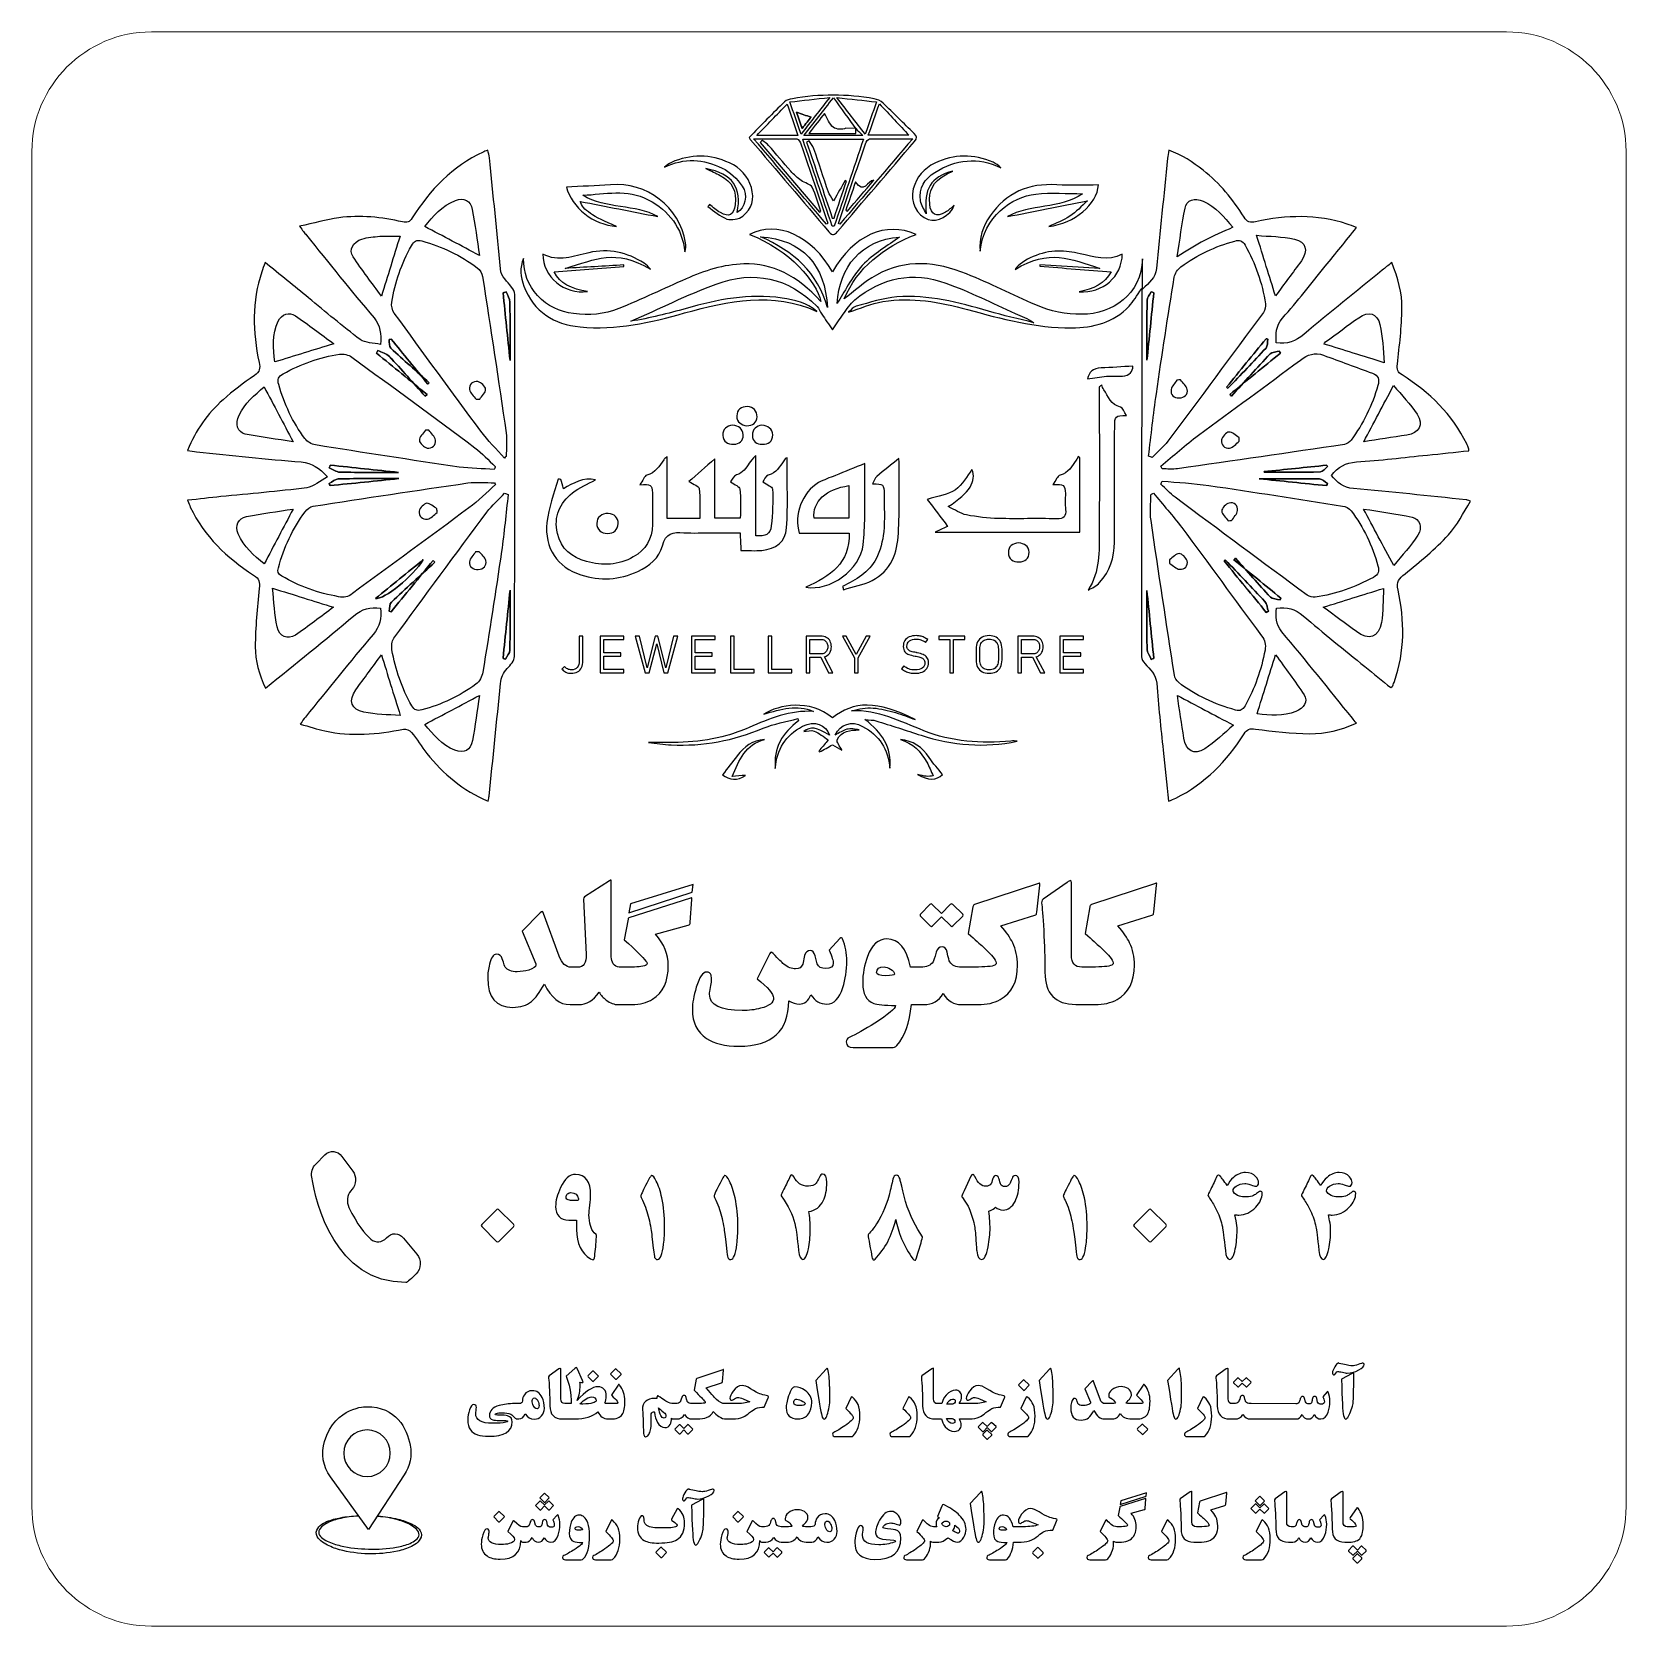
# Model space of a CAD drawing. Header units: millimetres. Extents: x -20 to 20, y -19.5 to 20.5.
import ezdxf

# ---------------------------------------------------------------- set-up
doc = ezdxf.new("R2010")
doc.units = ezdxf.units.MM
doc.header["$MEASUREMENT"] = 0
doc.layers.add('Layer 1', color=7, linetype='Continuous')

msp = doc.modelspace()

# ---------------------------------------------------------------- linework, layer by layer
at = {"layer": 'Layer 1', "color": 250, "lineweight": 18}
msp.add_open_spline([(17.0177, 20.4697), (17.0177, 20.4697), (-16.9823, 20.4697), (-16.9823, 20.4697), (-18.6346, 20.4697), (-19.9823, 19.122), (-19.9823, 17.4697), (-19.9823, 17.4697), (-19.9823, -16.5303), (-19.9823, -16.5303), (-19.9823, -18.1826), (-18.6346, -19.5303), (-16.9823, -19.5303), (-16.9823, -19.5303), (17.0177, -19.5303), (17.0177, -19.5303), (18.67, -19.5303), (20.0177, -18.1826), (20.0177, -16.5303), (20.0177, -16.5303), (20.0177, 17.4697), (20.0177, 17.4697), (20.0177, 19.122), (18.67, 20.4697), (17.0177, 20.4697)], degree=3, knots=[0, 0, 0, 0, 0.125, 0.125, 0.125, 0.25, 0.25, 0.25, 0.375, 0.375, 0.375, 0.5, 0.5, 0.5, 0.625, 0.625, 0.625, 0.75, 0.75, 0.75, 0.875, 0.875, 0.875, 1, 1, 1, 1], dxfattribs=at)
at = {"layer": 'Layer 1', "color": 250}
for points, knots in [([(-1.9846, 17.8235), (-1.6836, 18.129), (-1.3944, 18.4282), (-1.097, 18.7188), (-1.0508, 18.764), (-0.9689, 18.7816), (-0.9005, 18.7936), (-0.2168, 18.9139), (0.468, 18.9125), (1.1506, 18.7905), (1.2292, 18.7763), (1.3157, 18.7386), (1.3728, 18.6846), (1.6374, 18.4352), (1.8907, 18.1734), (2.1535, 17.9219), (2.2269, 17.8514), (2.2329, 17.8002), (2.1662, 17.7233), (1.521, 16.9705), (0.8768, 16.2166), (0.2344, 15.4609), (0.1589, 15.372), (0.1039, 15.3488), (0.0164, 15.4521), (-0.6373, 16.2236), (-1.2949, 16.9916), (-1.9507, 17.7614), (-1.963, 17.7759), (-1.9697, 17.7956), (-1.9846, 17.8235)], [0, 0, 0, 0, 0.1, 0.1, 0.1, 0.2, 0.2, 0.2, 0.3, 0.3, 0.3, 0.4, 0.4, 0.4, 0.5, 0.5, 0.5, 0.6, 0.6, 0.6, 0.7, 0.7, 0.7, 0.8, 0.8, 0.8, 0.9, 0.9, 0.9, 1, 1, 1, 1]), ([(0.0362, 18.8257), (-0.3272, 18.7845), (-0.6359, 18.7495), (-0.9661, 18.7121), (-0.8694, 18.437), (-0.783, 18.1921), (-0.6832, 17.9075), (-0.438, 18.2204), (-0.2178, 18.5019), (0.0362, 18.8257)], [0, 0, 0, 0, 0.3333333, 0.3333333, 0.3333333, 0.6666667, 0.6666667, 0.6666667, 1, 1, 1, 1]), ([(0.687, 18.0415), (0.687, 18.0415), (0.6927, 18.0355), (0.6927, 18.0355), (0.5106, 18.2881), (0.3286, 18.5407), (0.1293, 18.8173), (-0.1297, 18.4853), (-0.3607, 18.1893), (-0.6105, 17.8694), (-0.6105, 17.8694), (0.8684, 17.8694), (0.8684, 17.8694), (0.7865, 17.947), (0.7364, 17.9942), (0.687, 18.0415)], [0, 0, 0, 0, 0.2, 0.2, 0.2, 0.4, 0.4, 0.4, 0.6, 0.6, 0.6, 0.8, 0.8, 0.8, 1, 1, 1, 1]), ([(0.9269, 17.9039), (1.0271, 18.19), (1.1146, 18.4412), (1.2091, 18.7125), (0.8804, 18.7488), (0.5713, 18.7827), (0.2115, 18.8226), (0.4644, 18.4977), (0.6842, 18.2158), (0.9269, 17.9039)], [0, 0, 0, 0, 0.3333333, 0.3333333, 0.3333333, 0.6666667, 0.6666667, 0.6666667, 1, 1, 1, 1]), ([(-0.7611, 17.8697), (-0.8557, 18.1431), (-0.9428, 18.395), (-1.0342, 18.6585), (-1.2942, 18.3893), (-1.5429, 18.1311), (-1.7951, 17.8697), (-1.7951, 17.8697), (-0.7611, 17.8697), (-0.7611, 17.8697)], [0, 0, 0, 0, 0.3333333, 0.3333333, 0.3333333, 0.6666667, 0.6666667, 0.6666667, 1, 1, 1, 1]), ([(-0.6582, 18.0491), (-0.715, 18.212), (-0.7573, 18.3334), (-0.7986, 18.4519), (-0.6688, 18.4085), (-0.5573, 18.3715), (-0.4335, 18.3302), (-0.4948, 18.2537), (-0.5626, 18.1683), (-0.6582, 18.0491)], [0, 0, 0, 0, 0.3333333, 0.3333333, 0.3333333, 0.6666667, 0.6666667, 0.6666667, 1, 1, 1, 1]), ([(0.687, 18.0415), (0.687, 18.0415), (0.687, 17.9229), (0.687, 17.9229), (0.687, 17.9229), (-0.486, 17.9229), (-0.486, 17.9229), (-0.3403, 18.1113), (-0.2126, 18.2757), (-0.0973, 18.4246), (-0.0204, 18.2965), (0.0266, 18.1533), (0.1257, 18.0753), (0.1966, 18.0196), (0.3635, 18.0076), (0.4393, 18.0545), (0.4393, 18.0545), (0.687, 18.0415), (0.687, 18.0415)], [0, 0, 0, 0, 0.1666667, 0.1666667, 0.1666667, 0.3333333, 0.3333333, 0.3333333, 0.5, 0.5, 0.5, 0.6666667, 0.6666667, 0.6666667, 0.8333333, 0.8333333, 0.8333333, 1, 1, 1, 1]), ([(1.0028, 17.8761), (1.0028, 17.8761), (2.0244, 17.8761), (2.0244, 17.8761), (1.7828, 18.1325), (1.5411, 18.3897), (1.2822, 18.6642), (1.1862, 18.3922), (1.0984, 18.1445), (1.0028, 17.8761)], [0, 0, 0, 0, 0.3333333, 0.3333333, 0.3333333, 0.6666667, 0.6666667, 0.6666667, 1, 1, 1, 1]), ([(-0.0418, 15.6419), (-0.033, 15.6507), (-0.0238, 15.6592), (-0.0154, 15.668), (-0.2358, 16.3252), (-0.4556, 16.9825), (-0.68, 17.6383), (-0.699, 17.694), (-0.7491, 17.7812), (-0.7869, 17.7822), (-1.1333, 17.7935), (-1.4801, 17.7889), (-1.8731, 17.7889), (-1.2398, 17.0467), (-0.6408, 16.3443), (-0.0418, 15.6419)], [0, 0, 0, 0, 0.2, 0.2, 0.2, 0.4, 0.4, 0.4, 0.6, 0.6, 0.6, 0.8, 0.8, 0.8, 1, 1, 1, 1]), ([(-0.2217, 15.9501), (-0.2217, 15.9501), (-1.7072, 17.6953), (-1.7072, 17.6953), (-1.6928, 17.7123), (-1.678, 17.7292), (-1.6631, 17.7461), (-1.6078, 17.7052), (-1.5432, 17.6727), (-1.4987, 17.6223), (-1.3107, 17.4089), (-1.1322, 17.1873), (-0.9431, 16.9753), (-0.8648, 16.8871), (-0.7741, 16.807), (-0.6789, 16.7379), (-0.591, 16.674), (-0.4439, 16.6529), (-0.403, 16.5721), (-0.3067, 16.383), (-0.2584, 16.1696), (-0.1903, 15.9657), (-0.2009, 15.9604), (-0.2115, 15.9554), (-0.2217, 15.9501)], [0, 0, 0, 0, 0.125, 0.125, 0.125, 0.25, 0.25, 0.25, 0.375, 0.375, 0.375, 0.5, 0.5, 0.5, 0.625, 0.625, 0.625, 0.75, 0.75, 0.75, 0.875, 0.875, 0.875, 1, 1, 1, 1]), ([(0.0982, 15.5915), (0.1152, 15.5936), (0.1325, 15.5961), (0.1494, 15.5982), (0.3928, 16.3207), (0.6359, 17.0431), (0.8832, 17.7783), (0.8832, 17.7783), (-0.6408, 17.7783), (-0.6408, 17.7783), (-0.39, 17.0361), (-0.1459, 16.3136), (0.0982, 15.5915)], [0, 0, 0, 0, 0.25, 0.25, 0.25, 0.5, 0.5, 0.5, 0.75, 0.75, 0.75, 1, 1, 1, 1]), ([(-0.4854, 17.741), (-0.4434, 17.6733), (-0.3881, 17.6102), (-0.3623, 17.5368), (-0.236, 17.1759), (-0.12, 16.8118), (0.0049, 16.4502), (0.0268, 16.3867), (0.0727, 16.3313), (0.1323, 16.2301), (0.2431, 16.4255), (0.3316, 16.5825), (0.4205, 16.7395), (0.4321, 16.7353), (0.4434, 16.731), (0.4547, 16.7268), (0.3517, 16.4178), (0.2487, 16.1084), (0.1457, 15.799), (0.1309, 15.7987), (0.1161, 15.7983), (0.1012, 15.7976), (-0.1136, 16.4329), (-0.3284, 17.0683), (-0.5433, 17.7033), (-0.5239, 17.716), (-0.5048, 17.7283), (-0.4854, 17.741)], [0, 0, 0, 0, 0.1111111, 0.1111111, 0.1111111, 0.2222222, 0.2222222, 0.2222222, 0.3333333, 0.3333333, 0.3333333, 0.4444444, 0.4444444, 0.4444444, 0.5555556, 0.5555556, 0.5555556, 0.6666667, 0.6666667, 0.6666667, 0.7777778, 0.7777778, 0.7777778, 0.8888889, 0.8888889, 0.8888889, 1, 1, 1, 1]), ([(2.1175, 17.7889), (1.7186, 17.7889), (1.3771, 17.7924), (1.0363, 17.7833), (0.9996, 17.7822), (0.9491, 17.711), (0.9326, 17.6626), (0.705, 16.9976), (0.4821, 16.3309), (0.2581, 15.6648), (0.2679, 15.6581), (0.2782, 15.6514), (0.288, 15.6447), (0.8842, 16.3436), (1.4804, 17.0421), (2.1175, 17.7889)], [0, 0, 0, 0, 0.2, 0.2, 0.2, 0.4, 0.4, 0.4, 0.6, 0.6, 0.6, 0.8, 0.8, 0.8, 1, 1, 1, 1]), ([(-8.535, 1.169), (-9.1707, 1.4375), (-9.6625, 1.8495), (-10.0721, 2.3646), (-10.2079, 2.535), (-10.3197, 2.7251), (-10.4573, 2.8938), (-10.4979, 2.9435), (-10.596, 2.9844), (-10.6574, 2.9728), (-11.3132, 2.8475), (-11.969, 2.784), (-12.6294, 2.9297), (-12.828, 2.9735), (-13.0227, 3.0384), (-13.2499, 3.1019), (-13.1959, 3.1756), (-13.1607, 3.2282), (-13.1212, 3.2769), (-12.5564, 3.9697), (-11.9979, 4.6682), (-11.4215, 5.3512), (-11.2518, 5.5523), (-11.1992, 5.7594), (-11.2373, 6.0109), (-11.4888, 6.0497), (-11.6973, 5.9954), (-11.9044, 5.8204), (-12.6262, 5.2094), (-13.3653, 4.6192), (-14.1174, 4.005), (-14.2864, 4.3444), (-14.3777, 4.6922), (-14.377, 5.0432), (-14.3763, 5.5304), (-14.3273, 6.0187), (-14.2761, 6.5037), (-14.2599, 6.6607), (-14.2744, 6.7489), (-14.4187, 6.841), (-15.0935, 7.2714), (-15.6569, 7.8118), (-16.0072, 8.5474), (-16.0295, 8.5936), (-16.046, 8.6426), (-16.0757, 8.7167), (-15.7853, 8.7488), (-15.513, 8.7813), (-15.2399, 8.8088), (-14.522, 8.8811), (-13.8017, 8.9372), (-13.0862, 9.0321), (-12.9105, 9.0554), (-12.7514, 9.2028), (-12.5669, 9.3027), (-12.7754, 9.5281), (-12.9493, 9.6583), (-13.2228, 9.6791), (-14.1008, 9.7458), (-14.9761, 9.8449), (-15.8527, 9.9331), (-15.9233, 9.9401), (-15.9931, 9.9557), (-16.0803, 9.9705), (-15.8693, 10.4742), (-15.573, 10.8937), (-15.1842, 11.2412), (-14.9383, 11.461), (-14.673, 11.6621), (-14.3993, 11.8462), (-14.2596, 11.94), (-14.2493, 12.0328), (-14.2807, 12.1757), (-14.4465, 12.9391), (-14.461, 13.6993), (-14.2148, 14.4515), (-14.1925, 14.5199), (-14.1654, 14.5866), (-14.1297, 14.6818), (-13.7569, 14.3791), (-13.3984, 14.0885), (-13.0411, 13.7971), (-12.6096, 13.446), (-12.1891, 13.0813), (-11.7425, 12.7518), (-11.6162, 12.6586), (-11.4151, 12.6671), (-11.2317, 12.6251), (-11.2221, 12.8989), (-11.2299, 13.0972), (-11.3978, 13.2944), (-11.9771, 13.9749), (-12.5317, 14.6762), (-13.0954, 15.3701), (-13.1409, 15.4258), (-13.1839, 15.4837), (-13.2676, 15.5913), (-12.9144, 15.67), (-12.5997, 15.7642), (-12.278, 15.8058), (-11.7421, 15.8753), (-11.2073, 15.8227), (-10.681, 15.7021), (-10.5681, 15.676), (-10.5081, 15.6947), (-10.4411, 15.8005), (-9.9938, 16.5067), (-9.4339, 17.0955), (-8.6624, 17.4543), (-8.6328, 17.4677), (-8.6024, 17.4797), (-8.5453, 17.5037), (-8.5294, 17.4321), (-8.5107, 17.3728), (-8.5043, 17.3125), (-8.4095, 16.3836), (-8.3082, 15.4555), (-8.2278, 14.5252), (-8.2091, 14.3075), (-8.0475, 14.214), (-7.9463, 14.0662), (-7.9092, 14.0123), (-7.8686, 13.9452), (-7.8683, 13.8838), (-7.8648, 10.8556), (-7.8637, 7.827), (-7.8736, 4.7988), (-7.8739, 4.6968), (-7.9731, 4.5797), (-8.0542, 4.4968), (-8.1618, 4.386), (-8.213, 4.2731), (-8.2274, 4.1165), (-8.3149, 3.1735), (-8.4151, 2.2319), (-8.5114, 1.29), (-8.5146, 1.2583), (-8.5234, 1.2272), (-8.535, 1.169)], [0, 0, 0, 0, 0.0217391, 0.0217391, 0.0217391, 0.0434783, 0.0434783, 0.0434783, 0.0652174, 0.0652174, 0.0652174, 0.0869565, 0.0869565, 0.0869565, 0.1086957, 0.1086957, 0.1086957, 0.1304348, 0.1304348, 0.1304348, 0.1521739, 0.1521739, 0.1521739, 0.173913, 0.173913, 0.173913, 0.1956522, 0.1956522, 0.1956522, 0.2173913, 0.2173913, 0.2173913, 0.2391304, 0.2391304, 0.2391304, 0.2608696, 0.2608696, 0.2608696, 0.2826087, 0.2826087, 0.2826087, 0.3043478, 0.3043478, 0.3043478, 0.326087, 0.326087, 0.326087, 0.3478261, 0.3478261, 0.3478261, 0.3695652, 0.3695652, 0.3695652, 0.3913043, 0.3913043, 0.3913043, 0.4130435, 0.4130435, 0.4130435, 0.4347826, 0.4347826, 0.4347826, 0.4565217, 0.4565217, 0.4565217, 0.4782609, 0.4782609, 0.4782609, 0.5, 0.5, 0.5, 0.5217391, 0.5217391, 0.5217391, 0.5434783, 0.5434783, 0.5434783, 0.5652174, 0.5652174, 0.5652174, 0.5869565, 0.5869565, 0.5869565, 0.6086957, 0.6086957, 0.6086957, 0.6304348, 0.6304348, 0.6304348, 0.6521739, 0.6521739, 0.6521739, 0.673913, 0.673913, 0.673913, 0.6956522, 0.6956522, 0.6956522, 0.7173913, 0.7173913, 0.7173913, 0.7391304, 0.7391304, 0.7391304, 0.7608696, 0.7608696, 0.7608696, 0.7826087, 0.7826087, 0.7826087, 0.8043478, 0.8043478, 0.8043478, 0.826087, 0.826087, 0.826087, 0.8478261, 0.8478261, 0.8478261, 0.8695652, 0.8695652, 0.8695652, 0.8913043, 0.8913043, 0.8913043, 0.9130435, 0.9130435, 0.9130435, 0.9347826, 0.9347826, 0.9347826, 0.9565217, 0.9565217, 0.9565217, 0.9782609, 0.9782609, 0.9782609, 1, 1, 1, 1]), ([(0.3728, 13.3859), (0.2864, 13.2582), (0.1996, 13.1305), (0.1054, 12.9915), (0.0098, 13.1315), (-0.0773, 13.2596), (-0.1644, 13.3876), (-0.2032, 13.4522), (-0.2308, 13.5277), (-0.2823, 13.5795), (-1.0051, 14.3059), (-1.8669, 14.4929), (-2.8127, 14.1415), (-3.5409, 13.8709), (-4.2401, 13.5234), (-4.952, 13.2102), (-4.4817, 13.2864), (-4.0221, 13.4003), (-3.5673, 13.5305), (-2.7792, 13.7559), (-1.9848, 13.9087), (-1.1614, 13.7909), (-0.8456, 13.7457), (-0.5373, 13.673), (-0.2854, 13.4564), (-1.3974, 13.9616), (-2.5034, 13.7245), (-3.6037, 13.4173), (-4.4627, 13.177), (-5.3273, 12.9788), (-6.2259, 13.0673), (-6.8859, 13.1326), (-7.3918, 13.4416), (-7.6384, 14.0904), (-7.7252, 14.3183), (-7.747, 14.55), (-7.6486, 14.785), (-7.6454, 14.4287), (-7.5343, 14.1182), (-7.2937, 13.8529), (-7.05, 13.5838), (-6.7402, 13.448), (-6.3906, 13.4017), (-6.004, 13.3506), (-5.6163, 13.3806), (-5.2564, 13.528), (-4.6878, 13.7612), (-4.1311, 14.0233), (-3.5694, 14.2731), (-3.1062, 14.4791), (-2.6289, 14.634), (-2.1167, 14.647), (-1.3917, 14.665), (-0.7874, 14.3676), (-0.1881, 13.7072), (-0.2957, 14.1983), (-0.9518, 14.9974), (-1.9745, 15.3861), (-1.3032, 15.7576), (-0.3913, 15.3459), (0.1037, 14.4477), (0.6487, 15.3706), (1.4301, 15.7251), (2.2016, 15.39), (1.3772, 15.0584), (0.7253, 14.55), (0.3997, 13.7683), (0.642, 13.9521), (0.9024, 14.2011), (1.2068, 14.3694), (1.9466, 14.7776), (2.7174, 14.7067), (3.4702, 14.3976), (4.0566, 14.1567), (4.6249, 13.8716), (5.2073, 13.6194), (5.5746, 13.4607), (5.9608, 13.3823), (6.3658, 13.383), (7.1247, 13.3841), (7.8556, 13.879), (7.8828, 14.7786), (7.8828, 14.7786), (7.8828, 14.0117), (7.8828, 14.0117), (8.05, 14.1853), (8.213, 14.2929), (8.2352, 14.5327), (8.3202, 15.4556), (8.4194, 16.3778), (8.5143, 17.2999), (8.5199, 17.3578), (8.5305, 17.4146), (8.5425, 17.4996), (8.8773, 17.385), (9.1464, 17.1997), (9.404, 16.9983), (9.8209, 16.6723), (10.1529, 16.2688), (10.432, 15.8225), (10.5092, 15.699), (10.5847, 15.6786), (10.7226, 15.7078), (11.4906, 15.8726), (12.2583, 15.9001), (13.0171, 15.6486), (13.0912, 15.6242), (13.1632, 15.5946), (13.2566, 15.5593), (12.9854, 15.2252), (12.7275, 14.9074), (12.4689, 14.5899), (12.1136, 14.1539), (11.7683, 13.7087), (11.3968, 13.2871), (11.2246, 13.092), (11.2292, 12.8884), (11.2391, 12.6662), (11.5111, 12.6327), (11.7245, 12.7008), (11.9337, 12.8789), (12.5786, 13.4282), (13.2429, 13.9552), (13.8998, 14.4911), (13.9707, 14.5486), (14.0426, 14.6054), (14.1354, 14.6799), (14.2966, 14.2996), (14.3996, 13.9214), (14.3944, 13.5344), (14.3876, 13.0666), (14.3323, 12.5988), (14.2776, 12.1335), (14.2617, 12.0005), (14.2815, 11.9338), (14.3958, 11.8619), (15.0861, 11.4272), (15.6538, 10.8741), (16.0178, 10.1318), (16.0355, 10.0966), (16.0524, 10.0606), (16.0669, 10.0235), (16.0715, 10.0123), (16.0676, 9.9978), (16.0676, 9.96), (15.7236, 9.9241), (15.3772, 9.887), (15.0304, 9.8517), (14.4374, 9.7918), (13.8451, 9.7198), (13.251, 9.6799), (12.9829, 9.6619), (12.7874, 9.5565), (12.6223, 9.3413), (12.7642, 9.1681), (12.9152, 9.0319), (13.1776, 9.01), (14.1206, 8.9306), (15.0618, 8.8259), (16.0037, 8.7299), (16.0224, 8.7278), (16.0401, 8.7176), (16.1156, 8.6911), (15.9275, 8.3986), (15.7832, 8.0864), (15.5606, 7.8483), (15.228, 7.4938), (14.8512, 7.1773), (14.4709, 6.8729), (14.3206, 6.7533), (14.2476, 6.676), (14.2942, 6.4654), (14.4642, 5.6971), (14.4684, 4.928), (14.2039, 4.1734), (14.1908, 4.136), (14.1777, 4.0983), (14.1622, 4.0619), (14.1576, 4.051), (14.1446, 4.0443), (14.1153, 4.0168), (13.8998, 4.1914), (13.68, 4.3682), (13.462, 4.5463), (12.9441, 4.9693), (12.4184, 5.3838), (11.9129, 5.8209), (11.7136, 5.9931), (11.5069, 6.0488), (11.2419, 6.0118), (11.2356, 5.8054), (11.2148, 5.6124), (11.3792, 5.4177), (11.9814, 4.7047), (12.5624, 3.9741), (13.1515, 3.2499), (13.1804, 3.2142), (13.2076, 3.1775), (13.251, 3.1218), (12.8665, 2.9581), (12.4763, 2.8537), (12.0762, 2.8597), (11.6215, 2.8664), (11.1664, 2.9179), (10.7152, 2.9779), (10.5713, 2.9973), (10.5053, 2.9733), (10.4309, 2.8554), (9.9994, 2.1714), (9.4519, 1.607), (8.7167, 1.2443), (8.6659, 1.2193), (8.6123, 1.1988), (8.5347, 1.1653), (8.4889, 1.6073), (8.444, 2.0254), (8.4017, 2.4438), (8.3449, 3.004), (8.2814, 3.5635), (8.2398, 4.1247), (8.2229, 4.3509), (8.0708, 4.4705), (7.9452, 4.6193), (7.9043, 4.6677), (7.8553, 4.7315), (7.8553, 4.788), (7.8556, 7.1999), (7.8609, 9.6115), (7.8651, 12.0231), (7.8662, 12.6718), (7.8651, 13.3206), (7.8651, 14.029), (7.7353, 13.8459), (7.6556, 13.7023), (7.5469, 13.5859), (7.1575, 13.1686), (6.653, 13.0504), (6.1034, 13.0447), (5.2034, 13.0359), (4.3487, 13.2698), (3.4921, 13.5037), (2.7985, 13.6928), (2.0916, 13.8215), (1.3723, 13.7051), (1.0773, 13.6575), (0.7955, 13.5291), (0.5076, 13.4374), (0.5722, 13.4899), (0.629, 13.5711), (0.702, 13.5901), (1.0382, 13.6783), (1.3758, 13.7894), (1.7187, 13.818), (2.5086, 13.884), (3.266, 13.6833), (4.0177, 13.4614), (4.392, 13.3509), (4.7748, 13.2677), (5.1537, 13.1724), (5.0066, 13.2772), (4.8468, 13.3389), (4.6905, 13.4074), (4.1102, 13.6617), (3.5433, 13.9528), (2.9488, 14.1666), (2.1209, 14.4643), (1.3437, 14.308), (0.6625, 13.745), (0.5464, 13.649), (0.4684, 13.5069), (0.3728, 13.3859)], [0, 0, 0, 0, 0.0111111, 0.0111111, 0.0111111, 0.0222222, 0.0222222, 0.0222222, 0.0333333, 0.0333333, 0.0333333, 0.0444444, 0.0444444, 0.0444444, 0.0555556, 0.0555556, 0.0555556, 0.0666667, 0.0666667, 0.0666667, 0.0777778, 0.0777778, 0.0777778, 0.0888889, 0.0888889, 0.0888889, 0.1, 0.1, 0.1, 0.1111111, 0.1111111, 0.1111111, 0.1222222, 0.1222222, 0.1222222, 0.1333333, 0.1333333, 0.1333333, 0.1444444, 0.1444444, 0.1444444, 0.1555556, 0.1555556, 0.1555556, 0.1666667, 0.1666667, 0.1666667, 0.1777778, 0.1777778, 0.1777778, 0.1888889, 0.1888889, 0.1888889, 0.2, 0.2, 0.2, 0.2111111, 0.2111111, 0.2111111, 0.2222222, 0.2222222, 0.2222222, 0.2333333, 0.2333333, 0.2333333, 0.2444444, 0.2444444, 0.2444444, 0.2555556, 0.2555556, 0.2555556, 0.2666667, 0.2666667, 0.2666667, 0.2777778, 0.2777778, 0.2777778, 0.2888889, 0.2888889, 0.2888889, 0.3, 0.3, 0.3, 0.3111111, 0.3111111, 0.3111111, 0.3222222, 0.3222222, 0.3222222, 0.3333333, 0.3333333, 0.3333333, 0.3444444, 0.3444444, 0.3444444, 0.3555556, 0.3555556, 0.3555556, 0.3666667, 0.3666667, 0.3666667, 0.3777778, 0.3777778, 0.3777778, 0.3888889, 0.3888889, 0.3888889, 0.4, 0.4, 0.4, 0.4111111, 0.4111111, 0.4111111, 0.4222222, 0.4222222, 0.4222222, 0.4333333, 0.4333333, 0.4333333, 0.4444444, 0.4444444, 0.4444444, 0.4555556, 0.4555556, 0.4555556, 0.4666667, 0.4666667, 0.4666667, 0.4777778, 0.4777778, 0.4777778, 0.4888889, 0.4888889, 0.4888889, 0.5, 0.5, 0.5, 0.5111111, 0.5111111, 0.5111111, 0.5222222, 0.5222222, 0.5222222, 0.5333333, 0.5333333, 0.5333333, 0.5444444, 0.5444444, 0.5444444, 0.5555556, 0.5555556, 0.5555556, 0.5666667, 0.5666667, 0.5666667, 0.5777778, 0.5777778, 0.5777778, 0.5888889, 0.5888889, 0.5888889, 0.6, 0.6, 0.6, 0.6111111, 0.6111111, 0.6111111, 0.6222222, 0.6222222, 0.6222222, 0.6333333, 0.6333333, 0.6333333, 0.6444444, 0.6444444, 0.6444444, 0.6555556, 0.6555556, 0.6555556, 0.6666667, 0.6666667, 0.6666667, 0.6777778, 0.6777778, 0.6777778, 0.6888889, 0.6888889, 0.6888889, 0.7, 0.7, 0.7, 0.7111111, 0.7111111, 0.7111111, 0.7222222, 0.7222222, 0.7222222, 0.7333333, 0.7333333, 0.7333333, 0.7444444, 0.7444444, 0.7444444, 0.7555556, 0.7555556, 0.7555556, 0.7666667, 0.7666667, 0.7666667, 0.7777778, 0.7777778, 0.7777778, 0.7888889, 0.7888889, 0.7888889, 0.8, 0.8, 0.8, 0.8111111, 0.8111111, 0.8111111, 0.8222222, 0.8222222, 0.8222222, 0.8333333, 0.8333333, 0.8333333, 0.8444444, 0.8444444, 0.8444444, 0.8555556, 0.8555556, 0.8555556, 0.8666667, 0.8666667, 0.8666667, 0.8777778, 0.8777778, 0.8777778, 0.8888889, 0.8888889, 0.8888889, 0.9, 0.9, 0.9, 0.9111111, 0.9111111, 0.9111111, 0.9222222, 0.9222222, 0.9222222, 0.9333333, 0.9333333, 0.9333333, 0.9444444, 0.9444444, 0.9444444, 0.9555556, 0.9555556, 0.9555556, 0.9666667, 0.9666667, 0.9666667, 0.9777778, 0.9777778, 0.9777778, 0.9888889, 0.9888889, 0.9888889, 1, 1, 1, 1]), ([(-2.9819, 16.1391), (-2.8912, 16.0699), (-2.8066, 15.9895), (-2.7081, 15.9338), (-2.4859, 15.8082), (-2.3695, 15.8752), (-2.3374, 16.1345), (-2.294, 16.4862), (-2.4009, 16.6975), (-2.7152, 16.869), (-2.821, 16.9265), (-2.9329, 16.9741), (-3.0687, 17.0387), (-2.3995, 16.9127), (-2.1536, 16.554), (-2.2883, 15.9391), (-2.0908, 16.0534), (-2.0022, 16.3705), (-2.161, 16.6009), (-2.2866, 16.7826), (-2.4679, 16.9565), (-2.6644, 17.0528), (-3.1287, 17.2807), (-3.6158, 17.3128), (-4.1069, 17.0771), (-4.0508, 17.1166), (-3.9993, 17.1664), (-3.9379, 17.1932), (-3.4504, 17.4045), (-2.9614, 17.4052), (-2.4771, 17.1826), (-2.2047, 17.0574), (-2.0167, 16.8517), (-1.9306, 16.5621), (-1.846, 16.2788), (-1.92, 16.0234), (-2.144, 15.8477), (-2.2414, 15.7715), (-2.4302, 15.7344), (-2.5441, 15.7743), (-2.7177, 15.835), (-2.8623, 15.9782), (-3.0193, 16.0865), (-3.0069, 16.1038), (-2.9946, 16.1214), (-2.9819, 16.1391)], [0, 0, 0, 0, 0.0666667, 0.0666667, 0.0666667, 0.1333333, 0.1333333, 0.1333333, 0.2, 0.2, 0.2, 0.2666667, 0.2666667, 0.2666667, 0.3333333, 0.3333333, 0.3333333, 0.4, 0.4, 0.4, 0.4666667, 0.4666667, 0.4666667, 0.5333333, 0.5333333, 0.5333333, 0.6, 0.6, 0.6, 0.6666667, 0.6666667, 0.6666667, 0.7333333, 0.7333333, 0.7333333, 0.8, 0.8, 0.8, 0.8666667, 0.8666667, 0.8666667, 0.9333333, 0.9333333, 0.9333333, 1, 1, 1, 1]), ([(2.4574, 15.9078), (2.3907, 16.5297), (2.559, 16.8236), (3.1248, 16.9777), (3.0624, 16.9453), (2.9996, 16.9135), (2.9375, 16.8797), (2.6285, 16.7117), (2.5064, 16.4846), (2.5438, 16.1498), (2.5741, 15.8764), (2.7086, 15.8048), (2.941, 15.9445), (3.0193, 15.9917), (3.086, 16.0577), (3.1619, 16.118), (3.0567, 15.8538), (2.7396, 15.6845), (2.5032, 15.7631), (2.2235, 15.8559), (2.0467, 16.2164), (2.1318, 16.5294), (2.2136, 16.8278), (2.3988, 17.0444), (2.6757, 17.1767), (3.158, 17.4074), (3.6473, 17.4067), (4.1366, 17.1975), (4.2079, 17.1672), (4.2699, 17.1153), (4.3278, 17.0606), (3.751, 17.3372), (3.1996, 17.2737), (2.674, 16.9453), (2.4175, 16.7851), (2.2584, 16.5484), (2.3138, 16.2284), (2.3332, 16.1166), (2.4076, 16.0143), (2.4574, 15.9078)], [0, 0, 0, 0, 0.0769231, 0.0769231, 0.0769231, 0.1538462, 0.1538462, 0.1538462, 0.2307692, 0.2307692, 0.2307692, 0.3076923, 0.3076923, 0.3076923, 0.3846154, 0.3846154, 0.3846154, 0.4615385, 0.4615385, 0.4615385, 0.5384615, 0.5384615, 0.5384615, 0.6153846, 0.6153846, 0.6153846, 0.6923077, 0.6923077, 0.6923077, 0.7692308, 0.7692308, 0.7692308, 0.8461538, 0.8461538, 0.8461538, 0.9230769, 0.9230769, 0.9230769, 1, 1, 1, 1]), ([(-6.5707, 16.577), (-6.1974, 16.5956), (-5.8305, 16.602), (-5.4661, 16.6341), (-4.5581, 16.7135), (-3.7312, 16.0795), (-3.5844, 15.1771), (-3.5724, 15.1045), (-3.5763, 15.0293), (-3.5971, 14.9478), (-3.6662, 15.5588), (-3.9915, 15.9769), (-4.5196, 16.2577), (-5.0477, 16.5389), (-5.6048, 16.3949), (-6.1579, 16.3716), (-5.5772, 16.0136), (-4.8481, 16.1536), (-4.2769, 15.8351), (-4.9214, 15.9614), (-5.5832, 16.0908), (-6.2246, 16.2164), (-6.1562, 16.0026), (-5.917, 15.8305), (-5.3102, 15.5906), (-5.8993, 15.6276), (-6.4373, 16.0601), (-6.5707, 16.577)], [0, 0, 0, 0, 0.1111111, 0.1111111, 0.1111111, 0.2222222, 0.2222222, 0.2222222, 0.3333333, 0.3333333, 0.3333333, 0.4444444, 0.4444444, 0.4444444, 0.5555556, 0.5555556, 0.5555556, 0.6666667, 0.6666667, 0.6666667, 0.7777778, 0.7777778, 0.7777778, 0.8888889, 0.8888889, 0.8888889, 1, 1, 1, 1]), ([(0.6845, 16.7091), (0.893, 16.3806), (0.9763, 16.7408), (1.1438, 16.7465), (0.9181, 16.4833), (0.6983, 16.2275), (0.4789, 15.9714), (0.4658, 15.9792), (0.4527, 15.9873), (0.44, 15.995), (0.518, 16.2236), (0.5963, 16.4522), (0.6845, 16.7091)], [0, 0, 0, 0, 0.25, 0.25, 0.25, 0.5, 0.5, 0.5, 0.75, 0.75, 0.75, 1, 1, 1, 1]), ([(3.8075, 14.9659), (3.7775, 15.2911), (3.8777, 15.5903), (4.0576, 15.851), (4.4605, 16.4348), (5.0271, 16.6796), (5.7355, 16.6324), (6.0815, 16.6091), (6.4308, 16.6281), (6.7783, 16.6281), (6.7497, 16.1455), (6.1718, 15.6629), (5.5351, 15.5871), (5.7076, 15.6689), (5.8963, 15.7356), (6.0586, 15.8425), (6.2188, 15.9483), (6.3518, 16.0951), (6.5052, 16.2309), (5.805, 16.0933), (5.1371, 15.9617), (4.499, 15.8362), (5.0595, 16.16), (5.7986, 16.0108), (6.3817, 16.4091), (5.9898, 16.4091), (5.5933, 16.4468), (5.2066, 16.4002), (4.5861, 16.3262), (3.9088, 15.8354), (3.8075, 14.9659)], [0, 0, 0, 0, 0.1, 0.1, 0.1, 0.2, 0.2, 0.2, 0.3, 0.3, 0.3, 0.4, 0.4, 0.4, 0.5, 0.5, 0.5, 0.6, 0.6, 0.6, 0.7, 0.7, 0.7, 0.8, 0.8, 0.8, 0.9, 0.9, 0.9, 1, 1, 1, 1]), ([(-8.7509, 14.8589), (-8.8109, 15.248), (-8.8621, 15.634), (-8.933, 16.016), (-8.9735, 16.2333), (-9.1482, 16.3219), (-9.356, 16.2404), (-9.6939, 16.1078), (-9.9176, 15.8414), (-10.1229, 15.5849), (-9.6593, 15.3398), (-9.2127, 15.1034), (-8.7509, 14.8589)], [0, 0, 0, 0, 0.25, 0.25, 0.25, 0.5, 0.5, 0.5, 0.75, 0.75, 0.75, 1, 1, 1, 1]), ([(8.7506, 14.8263), (9.006, 14.9804), (9.2145, 15.1194), (9.4354, 15.2358), (9.6608, 15.3547), (9.8978, 15.4514), (10.1483, 15.566), (9.9299, 15.8299), (9.7204, 16.0829), (9.4089, 16.2215), (9.1866, 16.3206), (8.9909, 16.2518), (8.9517, 16.0469), (8.8755, 15.6528), (8.8201, 15.2552), (8.7506, 14.8263)], [0, 0, 0, 0, 0.2, 0.2, 0.2, 0.4, 0.4, 0.4, 0.6, 0.6, 0.6, 0.8, 0.8, 0.8, 1, 1, 1, 1]), ([(-10.7459, 15.3429), (-10.9226, 15.3429), (-11.0884, 15.3514), (-11.2528, 15.3405), (-11.4035, 15.3299), (-11.558, 15.3158), (-11.7016, 15.272), (-11.9288, 15.2022), (-12.0357, 15), (-11.9231, 14.8286), (-11.7002, 14.4899), (-11.4504, 14.1685), (-11.2116, 13.8401), (-11.0549, 14.346), (-10.9054, 14.8282), (-10.7459, 15.3429)], [0, 0, 0, 0, 0.2, 0.2, 0.2, 0.4, 0.4, 0.4, 0.6, 0.6, 0.6, 0.8, 0.8, 0.8, 1, 1, 1, 1]), ([(-8.1269, 9.7772), (-8.1114, 9.7902), (-8.0958, 9.8029), (-8.08, 9.8156), (-8.08, 10.0135), (-8.0563, 10.215), (-8.0842, 10.409), (-8.2726, 11.7174), (-8.4705, 13.0248), (-8.6726, 14.3312), (-8.685, 14.4112), (-8.7456, 14.5023), (-8.8109, 14.552), (-9.2265, 14.8674), (-9.6914, 15.0829), (-10.1942, 15.223), (-10.331, 15.2611), (-10.3952, 15.2177), (-10.4601, 15.1009), (-10.7067, 14.6568), (-10.8764, 14.1862), (-10.9526, 13.6849), (-10.966, 13.5984), (-10.9403, 13.4831), (-10.8891, 13.4129), (-10.1709, 12.423), (-9.4491, 11.4356), (-8.7181, 10.4548), (-8.5396, 10.2153), (-8.3248, 10.0026), (-8.1269, 9.7772)], [0, 0, 0, 0, 0.1, 0.1, 0.1, 0.2, 0.2, 0.2, 0.3, 0.3, 0.3, 0.4, 0.4, 0.4, 0.5, 0.5, 0.5, 0.6, 0.6, 0.6, 0.7, 0.7, 0.7, 0.8, 0.8, 0.8, 0.9, 0.9, 0.9, 1, 1, 1, 1]), ([(-0.0194, 13.5531), (-0.0822, 14.6241), (-0.6449, 15.2612), (-1.6983, 15.3276), (-0.8696, 14.9642), (-0.2664, 14.4294), (-0.0194, 13.5531)], [0, 0, 0, 0, 0.5, 0.5, 0.5, 1, 1, 1, 1]), ([(0.224, 13.6575), (0.399, 13.9298), (0.5782, 14.3144), (0.854, 14.6079), (1.1334, 14.9053), (1.5084, 15.1127), (1.7903, 15.3216), (0.811, 15.2535), (0.2829, 14.5659), (0.224, 13.6575)], [0, 0, 0, 0, 0.3333333, 0.3333333, 0.3333333, 0.6666667, 0.6666667, 0.6666667, 1, 1, 1, 1]), ([(8.0352, 9.8228), (8.0666, 9.8108), (8.0976, 9.7992), (8.129, 9.7872), (8.2592, 9.9237), (8.4045, 10.0482), (8.5171, 10.1982), (9.3214, 11.2724), (10.1201, 12.3505), (10.9156, 13.4307), (10.9572, 13.4871), (10.9802, 13.5799), (10.9689, 13.6487), (10.8849, 14.1687), (10.7212, 14.6615), (10.4556, 15.1198), (10.391, 15.2316), (10.3261, 15.2563), (10.1995, 15.2217), (9.7091, 15.0877), (9.2565, 14.8753), (8.8487, 14.5751), (8.7697, 14.5165), (8.6959, 14.4075), (8.6804, 14.3123), (8.5224, 13.34), (8.3728, 12.3663), (8.231, 11.3916), (8.1551, 10.8702), (8.1001, 10.346), (8.0352, 9.8228)], [0, 0, 0, 0, 0.1, 0.1, 0.1, 0.2, 0.2, 0.2, 0.3, 0.3, 0.3, 0.4, 0.4, 0.4, 0.5, 0.5, 0.5, 0.6, 0.6, 0.6, 0.7, 0.7, 0.7, 0.8, 0.8, 0.8, 0.9, 0.9, 0.9, 1, 1, 1, 1]), ([(10.7477, 15.3657), (10.917, 14.8196), (11.0655, 14.3398), (11.219, 13.8448), (11.4391, 14.1419), (11.6571, 14.4315), (11.8695, 14.7254), (12.0494, 14.9748), (11.9916, 15.203), (11.6935, 15.2697), (11.3904, 15.3374), (11.0726, 15.3357), (10.7477, 15.3657)], [0, 0, 0, 0, 0.25, 0.25, 0.25, 0.5, 0.5, 0.5, 0.75, 0.75, 0.75, 1, 1, 1, 1]), ([(-6.8819, 14.4505), (-6.7345, 14.1608), (-6.4431, 14.0116), (-6.0388, 13.9587), (-6.6173, 13.8645), (-7.1631, 14.3291), (-7.1641, 14.8936), (-6.7666, 14.6858), (-6.3905, 14.8428), (-6.0074, 14.9299), (-5.5103, 15.0428), (-5.0489, 14.9391), (-4.6234, 14.666), (-4.5621, 14.6269), (-4.5095, 14.5743), (-4.4622, 14.5182), (-5.3643, 15.0343), (-5.8127, 14.7701), (-6.5986, 14.5355), (-6.1093, 14.5641), (-5.6197, 14.5926), (-5.1304, 14.6216), (-5.1297, 14.6092), (-5.129, 14.5972), (-5.1283, 14.5849), (-5.7156, 14.5397), (-6.303, 14.4949), (-6.8819, 14.4505)], [0, 0, 0, 0, 0.1111111, 0.1111111, 0.1111111, 0.2222222, 0.2222222, 0.2222222, 0.3333333, 0.3333333, 0.3333333, 0.4444444, 0.4444444, 0.4444444, 0.5555556, 0.5555556, 0.5555556, 0.6666667, 0.6666667, 0.6666667, 0.7777778, 0.7777778, 0.7777778, 0.8888889, 0.8888889, 0.8888889, 1, 1, 1, 1]), ([(7.3756, 14.8956), (7.3731, 14.3276), (6.8789, 13.9074), (6.2961, 13.9515), (6.6478, 14.0108), (6.9392, 14.159), (7.1001, 14.4518), (6.5053, 14.4969), (5.9056, 14.5428), (5.3055, 14.5883), (5.3062, 14.5996), (5.3069, 14.6109), (5.3073, 14.6222), (5.3073, 14.6222), (6.8108, 14.5354), (6.8108, 14.5354), (6.0753, 14.777), (5.5394, 15.0289), (4.685, 14.5086), (4.8638, 14.7552), (5.3503, 14.9714), (5.7669, 14.9693), (5.9504, 14.9686), (6.1366, 14.9443), (6.3155, 14.9033), (6.6633, 14.824), (7.0059, 14.7019), (7.3756, 14.8956)], [0, 0, 0, 0, 0.1111111, 0.1111111, 0.1111111, 0.2222222, 0.2222222, 0.2222222, 0.3333333, 0.3333333, 0.3333333, 0.4444444, 0.4444444, 0.4444444, 0.5555556, 0.5555556, 0.5555556, 0.6666667, 0.6666667, 0.6666667, 0.7777778, 0.7777778, 0.7777778, 0.8888889, 0.8888889, 0.8888889, 1, 1, 1, 1]), ([(-8.0803, 13.9442), (-8.1071, 13.9371), (-8.1336, 13.9304), (-8.1604, 13.9237), (-8.1025, 13.3639), (-8.0447, 12.8043), (-7.9851, 12.2244), (-7.9851, 12.7289), (-7.9805, 13.21), (-7.9893, 13.6909), (-7.9911, 13.7759), (-8.0486, 13.8595), (-8.0803, 13.9442)], [0, 0, 0, 0, 0.25, 0.25, 0.25, 0.5, 0.5, 0.5, 0.75, 0.75, 0.75, 1, 1, 1, 1]), ([(7.995, 12.2288), (8.0507, 12.7809), (8.1089, 13.3531), (8.1671, 13.9256), (8.1442, 13.932), (8.122, 13.9383), (8.099, 13.9447), (8.0641, 13.8734), (8.001, 13.8025), (7.9995, 13.7309), (7.9907, 13.2215), (7.995, 12.7117), (7.995, 12.2288)], [0, 0, 0, 0, 0.25, 0.25, 0.25, 0.5, 0.5, 0.5, 0.75, 0.75, 0.75, 1, 1, 1, 1]), ([(-12.4078, 12.6459), (-12.732, 12.8827), (-13.046, 13.1226), (-13.3716, 13.3455), (-13.5297, 13.4538), (-13.7156, 13.39), (-13.8027, 13.2122), (-13.9678, 12.8756), (-13.9223, 12.5242), (-13.886, 12.1873), (-13.3893, 12.3411), (-12.9127, 12.4893), (-12.4078, 12.6459)], [0, 0, 0, 0, 0.25, 0.25, 0.25, 0.5, 0.5, 0.5, 0.75, 0.75, 0.75, 1, 1, 1, 1]), ([(13.9499, 12.1688), (13.9149, 12.5039), (13.9135, 12.8221), (13.8419, 13.1241), (13.7728, 13.4155), (13.5565, 13.4712), (13.3106, 13.2987), (13.0295, 13.1015), (12.7546, 12.8952), (12.4788, 12.6905), (12.4565, 12.674), (12.4449, 12.6422), (12.4424, 12.638), (12.9254, 12.4877), (13.4016, 12.3395), (13.9499, 12.1688)], [0, 0, 0, 0, 0.2, 0.2, 0.2, 0.4, 0.4, 0.4, 0.6, 0.6, 0.6, 0.8, 0.8, 0.8, 1, 1, 1, 1]), ([(-11.3008, 12.4784), (-11.3121, 12.454), (-11.3234, 12.4304), (-11.3347, 12.4064), (-10.9114, 12.0614), (-10.488, 11.7164), (-10.0647, 11.3717), (-10.0647, 11.3717), (-10.1144, 11.3262), (-10.1144, 11.3262), (-10.4125, 11.6606), (-10.7053, 12.0004), (-11.0126, 12.3263), (-11.0835, 12.4011), (-11.2035, 12.429), (-11.3008, 12.4784)], [0, 0, 0, 0, 0.2, 0.2, 0.2, 0.4, 0.4, 0.4, 0.6, 0.6, 0.6, 0.8, 0.8, 0.8, 1, 1, 1, 1]), ([(-10.9685, 12.7627), (-10.9685, 12.7627), (-11.0221, 12.7493), (-11.0221, 12.7493), (-11.007, 12.6749), (-11.0175, 12.5733), (-10.9724, 12.5309), (-10.6588, 12.236), (-10.3335, 11.9531), (-10.0121, 11.6666), (-10.0231, 11.6539), (-10.034, 11.6412), (-10.0453, 11.6289), (-10.3529, 12.0067), (-10.6605, 12.3849), (-10.9685, 12.7627)], [0, 0, 0, 0, 0.2, 0.2, 0.2, 0.4, 0.4, 0.4, 0.6, 0.6, 0.6, 0.8, 0.8, 0.8, 1, 1, 1, 1]), ([(8.3446, 9.5755), (8.3555, 9.5526), (8.3664, 9.5289), (8.377, 9.5057), (8.5065, 9.5057), (8.6381, 9.4901), (8.7651, 9.5081), (10.16, 9.7071), (11.5541, 9.9103), (12.948, 10.1181), (13.0104, 10.1273), (13.0824, 10.1766), (13.1205, 10.2289), (13.4224, 10.6441), (13.6472, 11.0977), (13.79, 11.5938), (13.8363, 11.7532), (13.8013, 11.8492), (13.651, 11.9053), (13.2432, 12.0566), (12.8351, 12.2062), (12.4273, 12.3568), (12.2061, 12.4383), (12.0293, 12.3713), (11.8438, 12.2326), (10.996, 11.5987), (10.1349, 10.9831), (9.2865, 10.3495), (8.9612, 10.1068), (8.6582, 9.8345), (8.3446, 9.5755)], [0, 0, 0, 0, 0.1, 0.1, 0.1, 0.2, 0.2, 0.2, 0.3, 0.3, 0.3, 0.4, 0.4, 0.4, 0.5, 0.5, 0.5, 0.6, 0.6, 0.6, 0.7, 0.7, 0.7, 0.8, 0.8, 0.8, 0.9, 0.9, 0.9, 1, 1, 1, 1]), ([(9.9927, 11.5571), (10.004, 11.5468), (10.0153, 11.537), (10.0263, 11.5267), (10.3462, 11.8619), (10.6697, 12.1938), (10.9823, 12.5364), (11.026, 12.5844), (11.0144, 12.6835), (11.0285, 12.759), (11.0133, 12.7629), (10.9985, 12.7664), (10.9833, 12.7703), (10.6531, 12.366), (10.3229, 11.9613), (9.9927, 11.5571)], [0, 0, 0, 0, 0.2, 0.2, 0.2, 0.4, 0.4, 0.4, 0.6, 0.6, 0.6, 0.8, 0.8, 0.8, 1, 1, 1, 1]), ([(11.3421, 12.4087), (11.3361, 12.426), (11.3298, 12.4432), (11.3238, 12.4609), (11.2426, 12.438), (11.1347, 12.4404), (11.0846, 12.3879), (10.7551, 12.0421), (10.4383, 11.6848), (10.1173, 11.3309), (10.1032, 11.3443), (10.0887, 11.3581), (10.0742, 11.3715), (10.4969, 11.7172), (10.9195, 12.0629), (11.3421, 12.4087)], [0, 0, 0, 0, 0.2, 0.2, 0.2, 0.4, 0.4, 0.4, 0.6, 0.6, 0.6, 0.8, 0.8, 0.8, 1, 1, 1, 1]), ([(-8.3809, 9.4921), (-8.3721, 9.5154), (-8.3632, 9.5387), (-8.3544, 9.5616), (-8.5259, 9.7214), (-8.6839, 9.8985), (-8.8702, 10.0375), (-9.8936, 10.8013), (-10.9223, 11.5576), (-11.9549, 12.3087), (-12.0346, 12.3669), (-12.1644, 12.3983), (-12.2621, 12.3835), (-12.7634, 12.3073), (-13.2326, 12.1334), (-13.6789, 11.891), (-13.8045, 11.8226), (-13.8239, 11.7492), (-13.7883, 11.6211), (-13.6524, 11.1304), (-13.439, 10.6774), (-13.1367, 10.27), (-13.0778, 10.191), (-12.9656, 10.1211), (-12.8689, 10.1056), (-11.667, 9.9133), (-10.464, 9.7274), (-9.2596, 9.5517), (-8.97, 9.5098), (-8.674, 9.5112), (-8.3809, 9.4921)], [0, 0, 0, 0, 0.1, 0.1, 0.1, 0.2, 0.2, 0.2, 0.3, 0.3, 0.3, 0.4, 0.4, 0.4, 0.5, 0.5, 0.5, 0.6, 0.6, 0.6, 0.7, 0.7, 0.7, 0.8, 0.8, 0.8, 0.9, 0.9, 0.9, 1, 1, 1, 1]), ([(7.6447, 12.0842), (7.6411, 11.9505), (7.5614, 11.844), (7.3783, 11.8345), (7.2471, 11.8278), (7.1141, 11.8426), (6.9832, 11.8309), (6.8248, 11.8172), (6.6675, 11.7858), (6.5031, 11.7607), (6.5383, 11.9315), (6.6392, 12.0338), (6.8438, 12.0391), (7.1074, 12.0461), (7.3702, 12.068), (7.6447, 12.0842)], [0, 0, 0, 0, 0.2, 0.2, 0.2, 0.4, 0.4, 0.4, 0.6, 0.6, 0.6, 0.8, 0.8, 0.8, 1, 1, 1, 1]), ([(-8.838, 11.2513), (-8.8959, 11.3321), (-8.9901, 11.4083), (-9.0024, 11.4958), (-9.0197, 11.6207), (-8.9157, 11.7216), (-8.7922, 11.6951), (-8.7132, 11.6782), (-8.6031, 11.5727), (-8.5985, 11.5008), (-8.5932, 11.4214), (-8.6927, 11.3357), (-8.7467, 11.2524), (-8.777, 11.2521), (-8.8077, 11.2517), (-8.838, 11.2513)], [0, 0, 0, 0, 0.2, 0.2, 0.2, 0.4, 0.4, 0.4, 0.6, 0.6, 0.6, 0.8, 0.8, 0.8, 1, 1, 1, 1]), ([(7.4855, 10.8479), (7.2012, 10.8444), (7.186, 10.8289), (7.1853, 10.5685), (7.1832, 9.6019), (7.1797, 8.6353), (7.18, 7.6687), (7.1804, 7.2821), (7.0721, 6.9363), (6.8061, 6.6517), (6.7302, 6.5705), (6.6279, 6.5148), (6.5164, 6.4661), (6.8244, 6.9272), (6.7969, 7.4408), (6.7987, 7.946), (6.8025, 9.0781), (6.8001, 10.2105), (6.8001, 11.3425), (6.8001, 11.3425), (6.8001, 11.5599), (6.8001, 11.5599), (6.8212, 11.5775), (6.8428, 11.5958), (6.8639, 11.6138), (6.8791, 11.5726), (6.8869, 11.526), (6.9105, 11.4911), (7.0251, 11.3235), (7.0855, 11.1086), (7.3314, 11.0561), (7.3892, 11.0441), (7.4255, 10.9333), (7.4855, 10.8479)], [0, 0, 0, 0, 0.0909091, 0.0909091, 0.0909091, 0.1818182, 0.1818182, 0.1818182, 0.2727273, 0.2727273, 0.2727273, 0.3636364, 0.3636364, 0.3636364, 0.4545455, 0.4545455, 0.4545455, 0.5454545, 0.5454545, 0.5454545, 0.6363636, 0.6363636, 0.6363636, 0.7272727, 0.7272727, 0.7272727, 0.8181818, 0.8181818, 0.8181818, 0.9090909, 0.9090909, 0.9090909, 1, 1, 1, 1]), ([(8.836, 11.7389), (8.896, 11.6588), (8.9898, 11.5861), (9.0078, 11.4976), (9.0346, 11.3677), (8.9341, 11.2887), (8.8053, 11.2848), (8.6691, 11.2806), (8.583, 11.3691), (8.6024, 11.4965), (8.6151, 11.5815), (8.6973, 11.6563), (8.7488, 11.7353), (8.7778, 11.7367), (8.8071, 11.7378), (8.836, 11.7389)], [0, 0, 0, 0, 0.2, 0.2, 0.2, 0.4, 0.4, 0.4, 0.6, 0.6, 0.6, 0.8, 0.8, 0.8, 1, 1, 1, 1]), ([(-14.1541, 11.5612), (-14.3912, 11.3573), (-14.6434, 11.1544), (-14.7849, 10.8517), (-14.8882, 10.6305), (-14.8275, 10.4206), (-14.6275, 10.3804), (-14.2299, 10.3003), (-13.8264, 10.2488), (-13.4284, 10.1857), (-13.6743, 10.652), (-13.9103, 11.099), (-14.1541, 11.5612)], [0, 0, 0, 0, 0.25, 0.25, 0.25, 0.5, 0.5, 0.5, 0.75, 0.75, 0.75, 1, 1, 1, 1]), ([(14.183, 11.5973), (13.9195, 11.0999), (13.681, 10.6508), (13.4348, 10.1862), (13.7964, 10.2419), (14.1555, 10.2931), (14.5132, 10.353), (14.8286, 10.4056), (14.9443, 10.6077), (14.7732, 10.8766), (14.6095, 11.1334), (14.3873, 11.3525), (14.183, 11.5973)], [0, 0, 0, 0, 0.25, 0.25, 0.25, 0.5, 0.5, 0.5, 0.75, 0.75, 0.75, 1, 1, 1, 1]), ([(-2.0462, 10.5837), (-2.1782, 10.6133), (-2.2995, 10.6687), (-2.296, 10.8335), (-2.2928, 10.9958), (-2.1789, 11.0688), (-2.0325, 11.0663), (-1.8772, 11.0642), (-1.7873, 10.9605), (-1.7887, 10.8106), (-1.7898, 10.6603), (-1.8988, 10.5968), (-2.0462, 10.5837)], [0, 0, 0, 0, 0.25, 0.25, 0.25, 0.5, 0.5, 0.5, 0.75, 0.75, 0.75, 1, 1, 1, 1]), ([(-10.0185, 10.4747), (-9.9624, 10.3935), (-9.8735, 10.318), (-9.8587, 10.2298), (-9.8365, 10.0986), (-9.9469, 10.0058), (-10.0651, 10.0284), (-10.1437, 10.0436), (-10.2549, 10.1526), (-10.2591, 10.2249), (-10.264, 10.3043), (-10.1628, 10.39), (-10.1074, 10.4729), (-10.0778, 10.4736), (-10.0481, 10.474), (-10.0185, 10.4747)], [0, 0, 0, 0, 0.2, 0.2, 0.2, 0.4, 0.4, 0.4, 0.6, 0.6, 0.6, 0.8, 0.8, 0.8, 1, 1, 1, 1]), ([(-2.3959, 10.603), (-2.2481, 10.5882), (-2.1426, 10.5173), (-2.137, 10.3589), (-2.1317, 10.2061), (-2.228, 10.1282), (-2.3737, 10.1218), (-2.5261, 10.1155), (-2.64, 10.1892), (-2.6474, 10.3458), (-2.6552, 10.5018), (-2.5483, 10.5804), (-2.3959, 10.603)], [0, 0, 0, 0, 0.25, 0.25, 0.25, 0.5, 0.5, 0.5, 0.75, 0.75, 0.75, 1, 1, 1, 1]), ([(-1.6659, 10.6058), (-1.5114, 10.5818), (-1.3985, 10.513), (-1.3943, 10.3567), (-1.3904, 10.1927), (-1.5068, 10.1246), (-1.655, 10.1232), (-1.7978, 10.1221), (-1.9008, 10.193), (-1.9044, 10.3458), (-1.9083, 10.5056), (-1.7996, 10.5744), (-1.6659, 10.6058)], [0, 0, 0, 0, 0.25, 0.25, 0.25, 0.5, 0.5, 0.5, 0.75, 0.75, 0.75, 1, 1, 1, 1]), ([(10.3101, 10.1974), (10.2304, 10.1377), (10.1567, 10.0418), (10.0695, 10.027), (9.9454, 10.0061), (9.842, 10.1063), (9.8663, 10.2319), (9.8822, 10.3117), (9.9831, 10.4228), (10.0547, 10.4298), (10.1337, 10.4376), (10.2226, 10.3423), (10.307, 10.2919), (10.307, 10.2919), (10.3101, 10.1974), (10.3101, 10.1974)], [0, 0, 0, 0, 0.2, 0.2, 0.2, 0.4, 0.4, 0.4, 0.6, 0.6, 0.6, 0.8, 0.8, 0.8, 1, 1, 1, 1]), ([(-4.0387, 8.2631), (-4.0387, 8.2631), (-3.2266, 8.2631), (-3.2266, 8.2631), (-3.2266, 8.5188), (-3.2125, 8.7693), (-3.2375, 9.0152), (-3.2432, 9.072), (-3.3839, 9.115), (-3.495, 9.1845), (-3.2982, 9.3599), (-3.0805, 9.5539), (-2.8481, 9.7613), (-2.8481, 9.7613), (-2.8481, 8.2684), (-2.8481, 8.2684), (-2.8481, 8.2684), (-2.2074, 8.2684), (-2.2074, 8.2684), (-2.2074, 8.5181), (-2.194, 8.7615), (-2.2169, 9.0018), (-2.2226, 9.0593), (-2.3475, 9.1052), (-2.4536, 9.1828), (-2.4268, 9.2156), (-2.3789, 9.3323), (-2.3034, 9.3542), (-2.1361, 9.4029), (-2.0621, 9.5218), (-1.9823, 9.6505), (-1.9499, 9.7028), (-1.9026, 9.7458), (-1.8211, 9.8407), (-1.8211, 9.8407), (-1.8211, 7.8295), (-1.8211, 7.8295), (-1.5735, 7.8059), (-1.4563, 7.8602), (-1.4292, 8.0743), (-1.3907, 8.3809), (-1.389, 8.6942), (-1.3981, 9.0036), (-1.3999, 9.0565), (-1.5343, 9.1052), (-1.6423, 9.1803), (-1.6172, 9.2131), (-1.5745, 9.332), (-1.5068, 9.3482), (-1.299, 9.3987), (-1.2189, 9.5634), (-1.1145, 9.7109), (-1.0923, 9.7423), (-1.0799, 9.7804), (-1.0355, 9.7786), (-1.0355, 9.193), (-1.0094, 8.606), (-1.0457, 8.0225), (-1.0669, 7.682), (-1.3223, 7.4901), (-1.6659, 7.4602), (-1.8349, 7.4457), (-2.0063, 7.4577), (-2.1919, 7.4577), (-2.1993, 7.6073), (-2.206, 7.7431), (-2.2138, 7.9004), (-2.2138, 7.9004), (-2.8936, 7.9004), (-2.8936, 7.9004), (-3.1387, 7.9004), (-3.3846, 7.8898), (-3.6287, 7.9029), (-3.8909, 7.9177), (-4.0867, 7.9092), (-4.1639, 7.5716), (-4.2338, 7.2675), (-4.4938, 7.0661), (-4.7788, 6.9327), (-5.2427, 6.7147), (-5.7242, 6.6907), (-6.2097, 6.8474), (-6.7963, 7.0361), (-7.1269, 7.5124), (-7.0595, 8.1629), (-7.0214, 8.5301), (-6.8771, 8.8864), (-6.7808, 9.2477), (-6.7579, 9.2452), (-6.7346, 9.2427), (-6.7113, 9.2406), (-6.6905, 9.1687), (-6.6697, 9.097), (-6.6439, 9.0078), (-6.3938, 9.144), (-6.149, 9.3076), (-5.8385, 9.2329), (-6.0382, 9.1214), (-6.2439, 9.036), (-6.4143, 8.9051), (-6.7452, 8.6508), (-6.8902, 8.3051), (-6.7963, 7.8874), (-6.7089, 7.4972), (-6.4351, 7.2806), (-6.0661, 7.18), (-5.6629, 7.0703), (-5.2653, 7.0844), (-4.8931, 7.2968), (-4.5805, 7.4753), (-4.4154, 7.7459), (-4.4133, 8.1096), (-4.4123, 8.3746), (-4.4123, 8.6395), (-4.414, 8.9044), (-4.4154, 9.1076), (-4.4518, 9.1358), (-4.7259, 9.1044), (-4.6546, 9.2085), (-4.6158, 9.3316), (-4.5513, 9.3472), (-4.3294, 9.4008), (-4.2433, 9.5782), (-4.1293, 9.7356), (-4.1156, 9.755), (-4.0923, 9.7677), (-4.0387, 9.8118), (-4.0387, 9.8118), (-4.0387, 9.0346), (-4.0387, 9.0346), (-4.0387, 9.0346), (-4.0387, 8.2631), (-4.0387, 8.2631)], [0, 0, 0, 0, 0.0227273, 0.0227273, 0.0227273, 0.0454545, 0.0454545, 0.0454545, 0.0681818, 0.0681818, 0.0681818, 0.0909091, 0.0909091, 0.0909091, 0.1136364, 0.1136364, 0.1136364, 0.1363636, 0.1363636, 0.1363636, 0.1590909, 0.1590909, 0.1590909, 0.1818182, 0.1818182, 0.1818182, 0.2045455, 0.2045455, 0.2045455, 0.2272727, 0.2272727, 0.2272727, 0.25, 0.25, 0.25, 0.2727273, 0.2727273, 0.2727273, 0.2954545, 0.2954545, 0.2954545, 0.3181818, 0.3181818, 0.3181818, 0.3409091, 0.3409091, 0.3409091, 0.3636364, 0.3636364, 0.3636364, 0.3863636, 0.3863636, 0.3863636, 0.4090909, 0.4090909, 0.4090909, 0.4318182, 0.4318182, 0.4318182, 0.4545455, 0.4545455, 0.4545455, 0.4772727, 0.4772727, 0.4772727, 0.5, 0.5, 0.5, 0.5227273, 0.5227273, 0.5227273, 0.5454545, 0.5454545, 0.5454545, 0.5681818, 0.5681818, 0.5681818, 0.5909091, 0.5909091, 0.5909091, 0.6136364, 0.6136364, 0.6136364, 0.6363636, 0.6363636, 0.6363636, 0.6590909, 0.6590909, 0.6590909, 0.6818182, 0.6818182, 0.6818182, 0.7045455, 0.7045455, 0.7045455, 0.7272727, 0.7272727, 0.7272727, 0.75, 0.75, 0.75, 0.7727273, 0.7727273, 0.7727273, 0.7954545, 0.7954545, 0.7954545, 0.8181818, 0.8181818, 0.8181818, 0.8409091, 0.8409091, 0.8409091, 0.8636364, 0.8636364, 0.8636364, 0.8863636, 0.8863636, 0.8863636, 0.9090909, 0.9090909, 0.9090909, 0.9318182, 0.9318182, 0.9318182, 0.9545455, 0.9545455, 0.9545455, 0.9772727, 0.9772727, 0.9772727, 1, 1, 1, 1]), ([(0.5271, 7.8942), (0.5271, 7.8942), (-0.7274, 7.8942), (-0.7274, 7.8942), (-0.8769, 8.3415), (-0.6526, 8.9243), (-0.2416, 9.16), (-0.1111, 9.2348), (0.036, 9.2813), (0.1768, 9.3385), (0.4185, 9.4369), (0.6612, 9.5339), (0.9187, 9.6373), (0.9187, 9.438), (0.9222, 9.2235), (0.918, 9.009), (0.9088, 8.5401), (0.93, 8.0674), (0.8764, 7.6035), (0.8048, 6.9788), (0.0477, 6.4235), (-0.5668, 6.5378), (0.0502, 6.8031), (0.5402, 7.1407), (0.5271, 7.8942)], [0, 0, 0, 0, 0.125, 0.125, 0.125, 0.25, 0.25, 0.25, 0.375, 0.375, 0.375, 0.5, 0.5, 0.5, 0.625, 0.625, 0.625, 0.75, 0.75, 0.75, 0.875, 0.875, 0.875, 1, 1, 1, 1]), ([(0.3585, 6.5555), (0.6918, 6.7245), (1.0259, 6.9058), (1.1988, 7.2491), (1.3025, 7.4548), (1.3667, 7.6929), (1.3903, 7.9225), (1.4224, 8.2369), (1.4006, 8.5568), (1.3995, 8.8747), (1.3988, 9.1167), (1.3829, 9.1315), (1.1074, 9.1304), (1.1483, 9.2024), (1.1688, 9.2747), (1.2161, 9.3153), (1.396, 9.4695), (1.5844, 9.6134), (1.7703, 9.7619), (1.7727, 9.7323), (1.7812, 9.6762), (1.7809, 9.6201), (1.7763, 9.0444), (1.789, 8.4676), (1.76, 7.8933), (1.735, 7.3994), (1.5773, 6.945), (1.0986, 6.7044), (0.8767, 6.5929), (0.6213, 6.5488), (0.381, 6.4744), (0.3733, 6.5015), (0.3659, 6.5284), (0.3585, 6.5555)], [0, 0, 0, 0, 0.0909091, 0.0909091, 0.0909091, 0.1818182, 0.1818182, 0.1818182, 0.2727273, 0.2727273, 0.2727273, 0.3636364, 0.3636364, 0.3636364, 0.4545455, 0.4545455, 0.4545455, 0.5454545, 0.5454545, 0.5454545, 0.6363636, 0.6363636, 0.6363636, 0.7272727, 0.7272727, 0.7272727, 0.8181818, 0.8181818, 0.8181818, 0.9090909, 0.9090909, 0.9090909, 1, 1, 1, 1]), ([(3.0065, 8.5585), (3.1783, 8.4781), (3.3166, 8.3807), (3.4687, 8.35), (3.7329, 8.2971), (4.0046, 8.2682), (4.2744, 8.2604), (4.7577, 8.247), (5.2417, 8.2664), (5.725, 8.2516), (5.9173, 8.2459), (5.9688, 8.3147), (5.9533, 8.4897), (5.9409, 8.6209), (5.9477, 8.7543), (5.9477, 8.8866), (5.948, 9.1), (5.9088, 9.1363), (5.6351, 9.1102), (5.7092, 9.2118), (5.7501, 9.3307), (5.8171, 9.348), (6.0295, 9.4027), (6.1099, 9.5766), (6.2221, 9.7251), (6.2419, 9.7512), (6.2535, 9.7833), (6.2687, 9.8126), (6.2838, 9.8034), (6.2987, 9.7943), (6.3138, 9.7851), (6.3138, 9.7851), (6.3138, 7.9168), (6.3138, 7.9168), (6.3138, 7.9168), (2.6795, 7.9168), (2.6795, 7.9168), (2.8182, 7.9813), (2.9205, 8.0293), (2.9921, 8.0628), (2.8213, 8.2904), (2.6552, 8.5116), (2.4844, 8.7391), (2.7547, 8.8252), (3.0062, 8.8527), (3.1903, 8.9794), (3.3685, 9.1014), (3.4771, 9.3251), (3.6056, 9.4905), (3.7223, 9.1981), (3.5569, 8.9106), (3.0065, 8.5585)], [0, 0, 0, 0, 0.0588235, 0.0588235, 0.0588235, 0.1176471, 0.1176471, 0.1176471, 0.1764706, 0.1764706, 0.1764706, 0.2352941, 0.2352941, 0.2352941, 0.2941176, 0.2941176, 0.2941176, 0.3529412, 0.3529412, 0.3529412, 0.4117647, 0.4117647, 0.4117647, 0.4705882, 0.4705882, 0.4705882, 0.5294118, 0.5294118, 0.5294118, 0.5882353, 0.5882353, 0.5882353, 0.6470588, 0.6470588, 0.6470588, 0.7058824, 0.7058824, 0.7058824, 0.7647059, 0.7647059, 0.7647059, 0.8235294, 0.8235294, 0.8235294, 0.8823529, 0.8823529, 0.8823529, 0.9411765, 0.9411765, 0.9411765, 1, 1, 1, 1]), ([(-12.4943, 9.5979), (-12.5045, 9.5754), (-12.5144, 9.5528), (-12.5243, 9.5302), (-12.4357, 9.4928), (-12.3475, 9.4251), (-12.2583, 9.4233), (-11.7633, 9.4124), (-11.2687, 9.418), (-10.7801, 9.418), (-11.3453, 9.4773), (-11.9199, 9.5376), (-12.4943, 9.5979)], [0, 0, 0, 0, 0.25, 0.25, 0.25, 0.5, 0.5, 0.5, 0.75, 0.75, 0.75, 1, 1, 1, 1]), ([(-12.5218, 9.1415), (-12.5154, 9.1224), (-12.5087, 9.1037), (-12.5024, 9.0847), (-11.9252, 9.1432), (-11.3488, 9.2018), (-10.7766, 9.26), (-11.2804, 9.26), (-11.7877, 9.2649), (-12.2946, 9.2547), (-12.3711, 9.2529), (-12.4459, 9.181), (-12.5218, 9.1415)], [0, 0, 0, 0, 0.25, 0.25, 0.25, 0.5, 0.5, 0.5, 0.75, 0.75, 0.75, 1, 1, 1, 1]), ([(8.3784, 9.2005), (8.3675, 9.1741), (8.3562, 9.1479), (8.3449, 9.1215), (8.4635, 9.0114), (8.5735, 8.8901), (8.7026, 8.7938), (9.8047, 7.97), (10.91, 7.1502), (12.0177, 6.3338), (12.0692, 6.2954), (12.1546, 6.2756), (12.2188, 6.2859), (12.7324, 6.3666), (13.2178, 6.5325), (13.6754, 6.784), (13.8052, 6.8556), (13.8292, 6.9371), (13.7922, 7.0726), (13.6535, 7.5767), (13.4274, 8.0378), (13.1169, 8.4558), (13.0725, 8.5154), (12.9811, 8.5609), (12.9049, 8.5726), (11.7877, 8.7493), (10.6701, 8.9246), (9.5507, 9.0873), (9.1627, 9.1437), (8.7697, 9.1638), (8.3784, 9.2005)], [0, 0, 0, 0, 0.1, 0.1, 0.1, 0.2, 0.2, 0.2, 0.3, 0.3, 0.3, 0.4, 0.4, 0.4, 0.5, 0.5, 0.5, 0.6, 0.6, 0.6, 0.7, 0.7, 0.7, 0.8, 0.8, 0.8, 0.9, 0.9, 0.9, 1, 1, 1, 1]), ([(12.5035, 9.0844), (12.5109, 9.1028), (12.5183, 9.1208), (12.5257, 9.1388), (12.458, 9.1786), (12.3906, 9.251), (12.3221, 9.252), (11.8099, 9.2619), (11.2977, 9.2577), (10.8133, 9.2577), (11.3566, 9.2019), (11.9298, 9.143), (12.5035, 9.0844)], [0, 0, 0, 0, 0.25, 0.25, 0.25, 0.5, 0.5, 0.5, 0.75, 0.75, 0.75, 1, 1, 1, 1]), ([(10.934, 9.4355), (10.9343, 9.4316), (10.9347, 9.4277), (10.9354, 9.4235), (11.407, 9.4235), (11.8787, 9.4185), (12.35, 9.4295), (12.4107, 9.4309), (12.4692, 9.5152), (12.5289, 9.561), (12.52, 9.5727), (12.5119, 9.5843), (12.5035, 9.5963), (11.9803, 9.5427), (11.4571, 9.4891), (10.934, 9.4355)], [0, 0, 0, 0, 0.2, 0.2, 0.2, 0.4, 0.4, 0.4, 0.6, 0.6, 0.6, 0.8, 0.8, 0.8, 1, 1, 1, 1]), ([(-8.3477, 9.1108), (-8.3572, 9.1259), (-8.3668, 9.1411), (-8.3759, 9.1563), (-8.5982, 9.1563), (-8.8243, 9.1831), (-9.0423, 9.152), (-10.3384, 8.9661), (-11.6328, 8.7693), (-12.9268, 8.5682), (-12.9994, 8.5569), (-13.0792, 8.4909), (-13.1261, 8.4281), (-13.4429, 8.0052), (-13.6605, 7.5335), (-13.7974, 7.0227), (-13.8249, 6.9197), (-13.8048, 6.871), (-13.7142, 6.817), (-13.2711, 6.5524), (-12.7934, 6.3901), (-12.2879, 6.2977), (-12.1542, 6.2734), (-12.054, 6.291), (-11.9415, 6.3746), (-10.9692, 7.0953), (-9.9888, 7.8048), (-9.0176, 8.5276), (-8.7809, 8.7037), (-8.5703, 8.9153), (-8.3477, 9.1108)], [0, 0, 0, 0, 0.1, 0.1, 0.1, 0.2, 0.2, 0.2, 0.3, 0.3, 0.3, 0.4, 0.4, 0.4, 0.5, 0.5, 0.5, 0.6, 0.6, 0.6, 0.7, 0.7, 0.7, 0.8, 0.8, 0.8, 0.9, 0.9, 0.9, 1, 1, 1, 1]), ([(-8.0327, 8.8621), (-8.062, 8.8733), (-8.0912, 8.8843), (-8.1205, 8.8956), (-8.2694, 8.7382), (-8.4352, 8.5936), (-8.564, 8.4211), (-9.3482, 7.3709), (-10.1261, 6.3157), (-10.8976, 5.256), (-10.9509, 5.1829), (-10.9646, 5.0549), (-10.9477, 4.9614), (-10.8584, 4.47), (-10.7025, 4.0008), (-10.452, 3.564), (-10.3847, 3.4469), (-10.3169, 3.4272), (-10.1966, 3.4589), (-9.7045, 3.5894), (-9.2512, 3.8039), (-8.8423, 4.1034), (-8.7548, 4.168), (-8.6839, 4.2985), (-8.6663, 4.4082), (-8.5022, 5.4147), (-8.346, 6.4222), (-8.1995, 7.4312), (-8.1304, 7.906), (-8.0874, 8.3847), (-8.0327, 8.8621)], [0, 0, 0, 0, 0.1, 0.1, 0.1, 0.2, 0.2, 0.2, 0.3, 0.3, 0.3, 0.4, 0.4, 0.4, 0.5, 0.5, 0.5, 0.6, 0.6, 0.6, 0.7, 0.7, 0.7, 0.8, 0.8, 0.8, 0.9, 0.9, 0.9, 1, 1, 1, 1]), ([(0.519, 8.2657), (0.519, 8.2657), (0.519, 9.0841), (0.519, 9.0841), (-0.0529, 9.0079), (-0.4032, 8.6784), (-0.3573, 8.2657), (-0.3573, 8.2657), (0.519, 8.2657), (0.519, 8.2657)], [0, 0, 0, 0, 0.3333333, 0.3333333, 0.3333333, 0.6666667, 0.6666667, 0.6666667, 1, 1, 1, 1]), ([(8.1565, 8.8992), (8.1354, 8.8855), (8.1142, 8.8717), (8.093, 8.858), (8.093, 8.6421), (8.0666, 8.4219), (8.0973, 8.2106), (8.2849, 6.9152), (8.485, 5.6216), (8.6853, 4.3279), (8.6956, 4.2641), (8.7344, 4.1882), (8.7845, 4.1505), (9.2156, 3.8224), (9.6978, 3.5963), (10.2206, 3.4534), (10.3395, 3.421), (10.3984, 3.4591), (10.457, 3.5624), (10.7043, 3.9988), (10.863, 4.4638), (10.9572, 4.9555), (10.9848, 5.0998), (10.9565, 5.2039), (10.8712, 5.3192), (10.2009, 6.2217), (9.5405, 7.1315), (8.8677, 8.0321), (8.6444, 8.3316), (8.3943, 8.611), (8.1565, 8.8992)], [0, 0, 0, 0, 0.1, 0.1, 0.1, 0.2, 0.2, 0.2, 0.3, 0.3, 0.3, 0.4, 0.4, 0.4, 0.5, 0.5, 0.5, 0.6, 0.6, 0.6, 0.7, 0.7, 0.7, 0.8, 0.8, 0.8, 0.9, 0.9, 0.9, 1, 1, 1, 1]), ([(-13.4274, 8.4962), (-13.8165, 8.4355), (-14.2091, 8.3855), (-14.5965, 8.31), (-14.805, 8.2694), (-14.8903, 8.0824), (-14.805, 7.876), (-14.6698, 7.5494), (-14.4106, 7.3282), (-14.1534, 7.1225), (-13.9068, 7.5892), (-13.6701, 8.0373), (-13.4274, 8.4962)], [0, 0, 0, 0, 0.25, 0.25, 0.25, 0.5, 0.5, 0.5, 0.75, 0.75, 0.75, 1, 1, 1, 1]), ([(-9.8163, 8.4104), (-9.8967, 8.3521), (-9.9708, 8.2583), (-10.0587, 8.2446), (-10.1811, 8.2248), (-10.2876, 8.3218), (-10.2633, 8.447), (-10.2477, 8.5261), (-10.144, 8.6361), (-10.0717, 8.6425), (-9.9923, 8.6495), (-9.9038, 8.5539), (-9.8191, 8.5031), (-9.8181, 8.4721), (-9.817, 8.441), (-9.8163, 8.4104)], [0, 0, 0, 0, 0.2, 0.2, 0.2, 0.4, 0.4, 0.4, 0.6, 0.6, 0.6, 0.8, 0.8, 0.8, 1, 1, 1, 1]), ([(10.0294, 8.2052), (9.9722, 8.286), (9.8706, 8.3668), (9.8713, 8.4472), (9.872, 8.5178), (9.9764, 8.6271), (10.0541, 8.6483), (10.1779, 8.6822), (10.283, 8.5887), (10.2678, 8.4596), (10.2573, 8.371), (10.1712, 8.2913), (10.119, 8.2077), (10.089, 8.2066), (10.0593, 8.2059), (10.0294, 8.2052)], [0, 0, 0, 0, 0.2, 0.2, 0.2, 0.4, 0.4, 0.4, 0.6, 0.6, 0.6, 0.8, 0.8, 0.8, 1, 1, 1, 1]), ([(14.1859, 7.0775), (14.3993, 7.3407), (14.6187, 7.5767), (14.7948, 7.8416), (14.9196, 8.03), (14.8392, 8.2554), (14.6484, 8.2949), (14.2455, 8.3785), (13.8366, 8.4325), (13.4323, 8.4985), (13.6793, 8.0325), (13.9163, 7.5855), (14.1859, 7.0775)], [0, 0, 0, 0, 0.25, 0.25, 0.25, 0.5, 0.5, 0.5, 0.75, 0.75, 0.75, 1, 1, 1, 1]), ([(-5.2722, 8.1344), (-5.2831, 7.9658), (-5.3812, 7.8892), (-5.5417, 7.8854), (-5.6984, 7.8822), (-5.8095, 7.9898), (-5.8081, 8.1362), (-5.8067, 8.2928), (-5.692, 8.3912), (-5.5191, 8.3845), (-5.371, 8.3785), (-5.2704, 8.2766), (-5.2722, 8.1344)], [0, 0, 0, 0, 0.25, 0.25, 0.25, 0.5, 0.5, 0.5, 0.75, 0.75, 0.75, 1, 1, 1, 1]), ([(4.7766, 7.6528), (4.9145, 7.6313), (5.0341, 7.5731), (5.0384, 7.4133), (5.0426, 7.2531), (4.9325, 7.1755), (4.784, 7.1713), (4.633, 7.167), (4.523, 7.245), (4.5187, 7.4027), (4.5145, 7.5607), (4.6256, 7.6309), (4.7766, 7.6528)], [0, 0, 0, 0, 0.25, 0.25, 0.25, 0.5, 0.5, 0.5, 0.75, 0.75, 0.75, 1, 1, 1, 1]), ([(-11.3643, 6.2497), (-11.1322, 6.2247), (-10.4175, 6.8071), (-10.1621, 7.2283), (-10.5572, 6.907), (-10.9519, 6.5852), (-11.3643, 6.2497)], [0, 0, 0, 0, 0.5, 0.5, 0.5, 1, 1, 1, 1]), ([(-11.0207, 5.9372), (-11.0045, 5.9305), (-10.9879, 5.9238), (-10.9713, 5.9171), (-10.6189, 6.3475), (-10.2665, 6.7778), (-9.914, 7.2082), (-9.8996, 7.1931), (-9.8851, 7.1775), (-9.8707, 7.1624), (-10.2361, 6.8308), (-10.6051, 6.502), (-10.9632, 6.1622), (-11.0108, 6.1171), (-11.0031, 6.0137), (-11.0207, 5.9372)], [0, 0, 0, 0, 0.2, 0.2, 0.2, 0.4, 0.4, 0.4, 0.6, 0.6, 0.6, 0.8, 0.8, 0.8, 1, 1, 1, 1]), ([(-8.7583, 7.4271), (-8.7008, 7.3534), (-8.6109, 7.2864), (-8.5932, 7.2038), (-8.5671, 7.08), (-8.6475, 6.9879), (-8.7827, 6.9795), (-8.9153, 6.9713), (-9.0151, 7.049), (-9.0021, 7.1749), (-8.9933, 7.2624), (-8.9022, 7.3414), (-8.8479, 7.4247), (-8.8179, 7.4254), (-8.7879, 7.4264), (-8.7583, 7.4271)], [0, 0, 0, 0, 0.2, 0.2, 0.2, 0.4, 0.4, 0.4, 0.6, 0.6, 0.6, 0.8, 0.8, 0.8, 1, 1, 1, 1]), ([(8.5624, 7.2256), (8.6425, 7.282), (8.723, 7.3833), (8.802, 7.3819), (8.8725, 7.3805), (8.9808, 7.2774), (9.0016, 7.1998), (9.0352, 7.0778), (8.9449, 6.9712), (8.815, 6.9861), (8.7272, 6.9963), (8.6478, 7.0806), (8.5649, 7.1317), (8.5642, 7.1628), (8.5631, 7.1942), (8.5624, 7.2256)], [0, 0, 0, 0, 0.2, 0.2, 0.2, 0.4, 0.4, 0.4, 0.6, 0.6, 0.6, 0.8, 0.8, 0.8, 1, 1, 1, 1]), ([(9.9603, 7.2221), (9.9504, 7.2133), (9.9405, 7.2045), (9.931, 7.1953), (10.2838, 6.7653), (10.6366, 6.3349), (10.9897, 5.9045), (11.007, 5.9133), (11.0243, 5.9225), (11.0416, 5.9313), (11.0137, 6.0139), (11.0077, 6.1169), (10.9537, 6.1758), (10.6288, 6.5303), (10.2926, 6.8743), (9.9603, 7.2221)], [0, 0, 0, 0, 0.2, 0.2, 0.2, 0.4, 0.4, 0.4, 0.6, 0.6, 0.6, 0.8, 0.8, 0.8, 1, 1, 1, 1]), ([(11.3347, 6.2167), (11.3414, 6.2322), (11.3478, 6.2478), (11.3545, 6.2633), (10.9615, 6.584), (10.5685, 6.9043), (10.1758, 7.2246), (10.1903, 7.2377), (10.2048, 7.2504), (10.2192, 7.2631), (10.5085, 6.9371), (10.7932, 6.6065), (11.0916, 6.289), (11.1414, 6.2358), (11.2522, 6.2393), (11.3347, 6.2167)], [0, 0, 0, 0, 0.2, 0.2, 0.2, 0.4, 0.4, 0.4, 0.6, 0.6, 0.6, 0.8, 0.8, 0.8, 1, 1, 1, 1]), ([(-12.411, 6.0342), (-12.9218, 6.1929), (-13.4027, 6.3429), (-13.9428, 6.5108), (-13.9057, 6.1714), (-13.8969, 5.849), (-13.8288, 5.5392), (-13.7756, 5.2951), (-13.5632, 5.2101), (-13.372, 5.3371), (-13.0442, 5.5544), (-12.7338, 5.7978), (-12.411, 6.0342)], [0, 0, 0, 0, 0.25, 0.25, 0.25, 0.5, 0.5, 0.5, 0.75, 0.75, 0.75, 1, 1, 1, 1]), ([(-8.1607, 4.7533), (-8.1399, 4.7458), (-8.1195, 4.7388), (-8.0987, 4.7314), (-8.0609, 4.8072), (-7.9918, 4.8824), (-7.99, 4.9586), (-7.9805, 5.4704), (-7.9851, 5.982), (-7.9851, 6.4603), (-8.0412, 5.9146), (-8.1011, 5.3339), (-8.1607, 4.7533)], [0, 0, 0, 0, 0.25, 0.25, 0.25, 0.5, 0.5, 0.5, 0.75, 0.75, 0.75, 1, 1, 1, 1]), ([(8.1043, 4.7266), (8.1255, 4.7333), (8.1474, 4.7403), (8.1685, 4.7474), (8.1086, 5.3312), (8.0493, 5.9151), (7.9943, 6.4513), (7.9943, 5.9895), (7.9893, 5.4819), (7.9992, 4.9742), (8.001, 4.891), (8.0676, 4.8091), (8.1043, 4.7266)], [0, 0, 0, 0, 0.25, 0.25, 0.25, 0.5, 0.5, 0.5, 0.75, 0.75, 0.75, 1, 1, 1, 1]), ([(13.9319, 6.5056), (13.3992, 6.3402), (12.9183, 6.191), (12.4177, 6.0357), (12.6993, 5.8283), (12.9751, 5.6265), (13.2492, 5.4226), (13.5618, 5.1898), (13.8137, 5.2695), (13.8789, 5.6516), (13.9255, 5.9271), (13.9156, 6.2121), (13.9319, 6.5056)], [0, 0, 0, 0, 0.25, 0.25, 0.25, 0.5, 0.5, 0.5, 0.75, 0.75, 0.75, 1, 1, 1, 1]), ([(-6.5855, 4.4041), (-6.6257, 4.4228), (-6.6585, 4.4492), (-6.6836, 4.4834), (-6.6836, 4.4834), (-6.6218, 4.5469), (-6.6218, 4.5469), (-6.6021, 4.5198), (-6.5767, 4.499), (-6.5453, 4.4845), (-6.5139, 4.4697), (-6.4789, 4.4623), (-6.4408, 4.4623), (-6.3802, 4.4623), (-6.3332, 4.4824), (-6.2997, 4.5223), (-6.2666, 4.5625), (-6.2496, 4.6193), (-6.2496, 4.6926), (-6.2496, 4.6926), (-6.2496, 5.3111), (-6.2496, 5.3111), (-6.2496, 5.3111), (-6.1583, 5.3111), (-6.1583, 5.3111), (-6.1583, 5.3111), (-6.1583, 4.6919), (-6.1583, 4.6919), (-6.1583, 4.6253), (-6.1696, 4.5685), (-6.1928, 4.5212), (-6.2158, 4.4739), (-6.2496, 4.4376), (-6.2937, 4.4129), (-6.3378, 4.3882), (-6.3911, 4.3755), (-6.4535, 4.3755), (-6.5012, 4.3755), (-6.5453, 4.385), (-6.5855, 4.4041)], [0, 0, 0, 0, 0.0769231, 0.0769231, 0.0769231, 0.1538462, 0.1538462, 0.1538462, 0.2307692, 0.2307692, 0.2307692, 0.3076923, 0.3076923, 0.3076923, 0.3846154, 0.3846154, 0.3846154, 0.4615385, 0.4615385, 0.4615385, 0.5384615, 0.5384615, 0.5384615, 0.6153846, 0.6153846, 0.6153846, 0.6923077, 0.6923077, 0.6923077, 0.7692308, 0.7692308, 0.7692308, 0.8461538, 0.8461538, 0.8461538, 0.9230769, 0.9230769, 0.9230769, 1, 1, 1, 1]), ([(-5.636, 4.4704), (-5.636, 4.4704), (-5.1333, 4.4704), (-5.1333, 4.4704), (-5.1333, 4.4704), (-5.1333, 4.385), (-5.1333, 4.385), (-5.1333, 4.385), (-5.636, 4.385), (-5.636, 4.385), (-5.636, 4.385), (-5.6649, 4.385), (-5.6649, 4.385), (-5.6649, 4.385), (-5.7277, 4.385), (-5.7277, 4.385), (-5.7277, 4.385), (-5.7277, 5.3111), (-5.7277, 5.3111), (-5.7277, 5.3111), (-5.6649, 5.3111), (-5.6649, 5.3111), (-5.6649, 5.3111), (-5.636, 5.3111), (-5.636, 5.3111), (-5.636, 5.3111), (-5.1333, 5.3111), (-5.1333, 5.3111), (-5.1333, 5.3111), (-5.1333, 5.2257), (-5.1333, 5.2257), (-5.1333, 5.2257), (-5.636, 5.2257), (-5.636, 5.2257), (-5.636, 5.2257), (-5.636, 4.8877), (-5.636, 4.8877), (-5.636, 4.8877), (-5.2031, 4.8877), (-5.2031, 4.8877), (-5.2031, 4.8877), (-5.2031, 4.8027), (-5.2031, 4.8027), (-5.2031, 4.8027), (-5.636, 4.8027), (-5.636, 4.8027), (-5.636, 4.8027), (-5.636, 4.4704), (-5.636, 4.4704)], [0, 0, 0, 0, 0.0625, 0.0625, 0.0625, 0.125, 0.125, 0.125, 0.1875, 0.1875, 0.1875, 0.25, 0.25, 0.25, 0.3125, 0.3125, 0.3125, 0.375, 0.375, 0.375, 0.4375, 0.4375, 0.4375, 0.5, 0.5, 0.5, 0.5625, 0.5625, 0.5625, 0.625, 0.625, 0.625, 0.6875, 0.6875, 0.6875, 0.75, 0.75, 0.75, 0.8125, 0.8125, 0.8125, 0.875, 0.875, 0.875, 0.9375, 0.9375, 0.9375, 1, 1, 1, 1]), ([(-4.3417, 5.3112), (-4.3417, 5.3112), (-4.2778, 5.3112), (-4.2778, 5.3112), (-4.2778, 5.3112), (-4.0753, 4.515), (-4.0753, 4.515), (-4.0753, 4.515), (-3.8799, 5.3112), (-3.8799, 5.3112), (-3.8799, 5.3112), (-3.7765, 5.3112), (-3.7765, 5.3112), (-3.7765, 5.3112), (-4.0284, 4.3851), (-4.0284, 4.3851), (-4.0284, 4.3851), (-4.1226, 4.3851), (-4.1226, 4.3851), (-4.1226, 4.3851), (-4.306, 5.115), (-4.306, 5.115), (-4.306, 5.115), (-4.4973, 4.3851), (-4.4973, 4.3851), (-4.4973, 4.3851), (-4.5914, 4.3851), (-4.5914, 4.3851), (-4.5914, 4.3851), (-4.843, 5.3112), (-4.843, 5.3112), (-4.843, 5.3112), (-4.7396, 5.3112), (-4.7396, 5.3112), (-4.7396, 5.3112), (-4.5442, 4.515), (-4.5442, 4.515), (-4.5442, 4.515), (-4.3417, 5.3112), (-4.3417, 5.3112)], [0, 0, 0, 0, 0.0769231, 0.0769231, 0.0769231, 0.1538462, 0.1538462, 0.1538462, 0.2307692, 0.2307692, 0.2307692, 0.3076923, 0.3076923, 0.3076923, 0.3846154, 0.3846154, 0.3846154, 0.4615385, 0.4615385, 0.4615385, 0.5384615, 0.5384615, 0.5384615, 0.6153846, 0.6153846, 0.6153846, 0.6923077, 0.6923077, 0.6923077, 0.7692308, 0.7692308, 0.7692308, 0.8461538, 0.8461538, 0.8461538, 0.9230769, 0.9230769, 0.9230769, 1, 1, 1, 1]), ([(-3.344, 4.4704), (-3.344, 4.4704), (-2.8413, 4.4704), (-2.8413, 4.4704), (-2.8413, 4.4704), (-2.8413, 4.385), (-2.8413, 4.385), (-2.8413, 4.385), (-3.344, 4.385), (-3.344, 4.385), (-3.344, 4.385), (-3.3729, 4.385), (-3.3729, 4.385), (-3.3729, 4.385), (-3.4357, 4.385), (-3.4357, 4.385), (-3.4357, 4.385), (-3.4357, 5.3111), (-3.4357, 5.3111), (-3.4357, 5.3111), (-3.3729, 5.3111), (-3.3729, 5.3111), (-3.3729, 5.3111), (-3.344, 5.3111), (-3.344, 5.3111), (-3.344, 5.3111), (-2.8413, 5.3111), (-2.8413, 5.3111), (-2.8413, 5.3111), (-2.8413, 5.2257), (-2.8413, 5.2257), (-2.8413, 5.2257), (-3.344, 5.2257), (-3.344, 5.2257), (-3.344, 5.2257), (-3.344, 4.8877), (-3.344, 4.8877), (-3.344, 4.8877), (-2.9111, 4.8877), (-2.9111, 4.8877), (-2.9111, 4.8877), (-2.9111, 4.8027), (-2.9111, 4.8027), (-2.9111, 4.8027), (-3.344, 4.8027), (-3.344, 4.8027), (-3.344, 4.8027), (-3.344, 4.4704), (-3.344, 4.4704)], [0, 0, 0, 0, 0.0625, 0.0625, 0.0625, 0.125, 0.125, 0.125, 0.1875, 0.1875, 0.1875, 0.25, 0.25, 0.25, 0.3125, 0.3125, 0.3125, 0.375, 0.375, 0.375, 0.4375, 0.4375, 0.4375, 0.5, 0.5, 0.5, 0.5625, 0.5625, 0.5625, 0.625, 0.625, 0.625, 0.6875, 0.6875, 0.6875, 0.75, 0.75, 0.75, 0.8125, 0.8125, 0.8125, 0.875, 0.875, 0.875, 0.9375, 0.9375, 0.9375, 1, 1, 1, 1]), ([(-2.3636, 4.4704), (-2.3636, 4.4704), (-1.8606, 4.4704), (-1.8606, 4.4704), (-1.8606, 4.4704), (-1.8606, 4.385), (-1.8606, 4.385), (-1.8606, 4.385), (-2.3636, 4.385), (-2.3636, 4.385), (-2.3636, 4.385), (-2.3904, 4.385), (-2.3904, 4.385), (-2.3904, 4.385), (-2.4553, 4.385), (-2.4553, 4.385), (-2.4553, 4.385), (-2.4553, 5.3111), (-2.4553, 5.3111), (-2.4553, 5.3111), (-2.3636, 5.3111), (-2.3636, 5.3111), (-2.3636, 5.3111), (-2.3636, 4.4704), (-2.3636, 4.4704)], [0, 0, 0, 0, 0.125, 0.125, 0.125, 0.25, 0.25, 0.25, 0.375, 0.375, 0.375, 0.5, 0.5, 0.5, 0.625, 0.625, 0.625, 0.75, 0.75, 0.75, 0.875, 0.875, 0.875, 1, 1, 1, 1]), ([(-1.415, 4.4704), (-1.415, 4.4704), (-0.9119, 4.4704), (-0.9119, 4.4704), (-0.9119, 4.4704), (-0.9119, 4.385), (-0.9119, 4.385), (-0.9119, 4.385), (-1.415, 4.385), (-1.415, 4.385), (-1.415, 4.385), (-1.4418, 4.385), (-1.4418, 4.385), (-1.4418, 4.385), (-1.5067, 4.385), (-1.5067, 4.385), (-1.5067, 4.385), (-1.5067, 5.3111), (-1.5067, 5.3111), (-1.5067, 5.3111), (-1.415, 5.3111), (-1.415, 5.3111), (-1.415, 5.3111), (-1.415, 4.4704), (-1.415, 4.4704)], [0, 0, 0, 0, 0.125, 0.125, 0.125, 0.25, 0.25, 0.25, 0.375, 0.375, 0.375, 0.5, 0.5, 0.5, 0.625, 0.625, 0.625, 0.75, 0.75, 0.75, 0.875, 0.875, 0.875, 1, 1, 1, 1]), ([(-0.0968, 4.7904), (-0.0968, 4.7904), (0.1169, 4.3851), (0.1169, 4.3851), (0.1169, 4.3851), (0.0072, 4.3851), (0.0072, 4.3851), (0.0072, 4.3851), (-0.1904, 4.777), (-0.1904, 4.777), (-0.1904, 4.777), (-0.1907, 4.777), (-0.1907, 4.777), (-0.1907, 4.777), (-0.4666, 4.777), (-0.4666, 4.777), (-0.4666, 4.777), (-0.4666, 4.3851), (-0.4666, 4.3851), (-0.4666, 4.3851), (-0.5583, 4.3851), (-0.5583, 4.3851), (-0.5583, 4.3851), (-0.5583, 5.3118), (-0.5583, 5.3118), (-0.5583, 5.3118), (-0.5015, 5.3118), (-0.5015, 5.3118), (-0.5015, 5.3118), (-0.4666, 5.3118), (-0.4666, 5.3118), (-0.4666, 5.3118), (-0.1907, 5.3118), (-0.1907, 5.3118), (-0.1374, 5.3118), (-0.0902, 5.3009), (-0.0496, 5.2787), (-0.0094, 5.2568), (0.0224, 5.2254), (0.0446, 5.1848), (0.0668, 5.1443), (0.0781, 5.0974), (0.0781, 5.0444), (0.0781, 4.9912), (0.0668, 4.9446), (0.0446, 4.904), (0.0224, 4.8635), (-0.0094, 4.8321), (-0.0503, 4.8098), (-0.065, 4.8019), (-0.0805, 4.7955), (-0.0968, 4.7904)], [0, 0, 0, 0, 0.0588235, 0.0588235, 0.0588235, 0.1176471, 0.1176471, 0.1176471, 0.1764706, 0.1764706, 0.1764706, 0.2352941, 0.2352941, 0.2352941, 0.2941176, 0.2941176, 0.2941176, 0.3529412, 0.3529412, 0.3529412, 0.4117647, 0.4117647, 0.4117647, 0.4705882, 0.4705882, 0.4705882, 0.5294118, 0.5294118, 0.5294118, 0.5882353, 0.5882353, 0.5882353, 0.6470588, 0.6470588, 0.6470588, 0.7058824, 0.7058824, 0.7058824, 0.7647059, 0.7647059, 0.7647059, 0.8235294, 0.8235294, 0.8235294, 0.8823529, 0.8823529, 0.8823529, 0.9411765, 0.9411765, 0.9411765, 1, 1, 1, 1]), ([(-0.4666, 4.8624), (-0.4666, 4.8624), (-0.1858, 4.8624), (-0.1858, 4.8624), (-0.1512, 4.8624), (-0.1209, 4.8698), (-0.0948, 4.885), (-0.0687, 4.8998), (-0.0485, 4.9213), (-0.0344, 4.9488), (-0.0203, 4.9763), (-0.0129, 5.0085), (-0.0126, 5.0444), (-0.0126, 5.0804), (-0.0196, 5.1122), (-0.0337, 5.1397), (-0.0482, 5.1676), (-0.0683, 5.1887), (-0.0944, 5.2039), (-0.1205, 5.2191), (-0.1509, 5.2265), (-0.1858, 5.2265), (-0.1858, 5.2265), (-0.4666, 5.2265), (-0.4666, 5.2265), (-0.4666, 5.2265), (-0.4666, 4.8624), (-0.4666, 4.8624)], [0, 0, 0, 0, 0.1111111, 0.1111111, 0.1111111, 0.2222222, 0.2222222, 0.2222222, 0.3333333, 0.3333333, 0.3333333, 0.4444444, 0.4444444, 0.4444444, 0.5555556, 0.5555556, 0.5555556, 0.6666667, 0.6666667, 0.6666667, 0.7777778, 0.7777778, 0.7777778, 0.8888889, 0.8888889, 0.8888889, 1, 1, 1, 1]), ([(0.7459, 4.7615), (0.7459, 4.7615), (0.7459, 4.3851), (0.7459, 4.3851), (0.7459, 4.3851), (0.6538, 4.3851), (0.6538, 4.3851), (0.6538, 4.3851), (0.6538, 4.7615), (0.6538, 4.7615), (0.6538, 4.7615), (0.3525, 5.3111), (0.3525, 5.3111), (0.3525, 5.3111), (0.4524, 5.3111), (0.4524, 5.3111), (0.4524, 5.3111), (0.6997, 4.849), (0.6997, 4.849), (0.6997, 4.849), (0.947, 5.3111), (0.947, 5.3111), (0.947, 5.3111), (1.0471, 5.3111), (1.0471, 5.3111), (1.0471, 5.3111), (0.7459, 4.7615), (0.7459, 4.7615)], [0, 0, 0, 0, 0.1111111, 0.1111111, 0.1111111, 0.2222222, 0.2222222, 0.2222222, 0.3333333, 0.3333333, 0.3333333, 0.4444444, 0.4444444, 0.4444444, 0.5555556, 0.5555556, 0.5555556, 0.6666667, 0.6666667, 0.6666667, 0.7777778, 0.7777778, 0.7777778, 0.8888889, 0.8888889, 0.8888889, 1, 1, 1, 1]), ([(2.046, 4.3884), (2.0062, 4.3968), (1.9688, 4.4095), (1.9346, 4.4265), (1.8996, 4.4434), (1.8672, 4.4649), (1.8372, 4.4903), (1.8372, 4.4903), (1.8926, 4.563), (1.8926, 4.563), (1.9314, 4.5288), (1.9737, 4.5034), (2.0206, 4.4864), (2.0676, 4.4695), (2.118, 4.461), (2.1727, 4.461), (2.2524, 4.461), (2.3138, 4.4766), (2.3572, 4.508), (2.4009, 4.5394), (2.4224, 4.5838), (2.4224, 4.6406), (2.4224, 4.6406), (2.4224, 4.641), (2.4224, 4.641), (2.4224, 4.6762), (2.4129, 4.7045), (2.3939, 4.726), (2.3755, 4.7471), (2.3508, 4.763), (2.3208, 4.7736), (2.2909, 4.7842), (2.2524, 4.7941), (2.2051, 4.8029), (2.2041, 4.8036), (2.2023, 4.8036), (2.2013, 4.8039), (2.1998, 4.8043), (2.1981, 4.8047), (2.1967, 4.805), (2.1967, 4.805), (2.1776, 4.8085), (2.1776, 4.8085), (2.1127, 4.8209), (2.0612, 4.8339), (2.022, 4.8473), (1.9829, 4.8607), (1.9497, 4.8833), (1.9222, 4.9154), (1.8947, 4.9475), (1.8813, 4.9916), (1.8813, 5.0488), (1.8813, 5.0488), (1.8813, 5.0495), (1.8813, 5.0495), (1.8813, 5.107), (1.8936, 5.1557), (1.9197, 5.1962), (1.9455, 5.2368), (1.9829, 5.2678), (2.0323, 5.289), (2.0813, 5.3102), (2.1409, 5.3208), (2.2097, 5.3208), (2.2425, 5.3208), (2.2746, 5.3172), (2.3067, 5.3098), (2.3388, 5.3028), (2.3706, 5.2922), (2.402, 5.2777), (2.433, 5.2633), (2.4641, 5.2456), (2.4944, 5.2241), (2.4944, 5.2241), (2.4401, 5.1521), (2.4401, 5.1521), (2.4006, 5.18), (2.3614, 5.2008), (2.3233, 5.2149), (2.2849, 5.2283), (2.2471, 5.2354), (2.2097, 5.2354), (2.1339, 5.2354), (2.0757, 5.2195), (2.034, 5.1878), (1.9924, 5.1557), (1.9712, 5.1109), (1.9712, 5.0534), (1.9712, 5.0534), (1.9712, 5.0527), (1.9712, 5.0527), (1.9712, 5.0177), (1.9818, 4.9906), (2.003, 4.9701), (2.0238, 4.95), (2.0492, 4.9348), (2.0803, 4.9253), (2.1109, 4.9154), (2.1533, 4.9052), (2.2065, 4.8946), (2.2083, 4.8943), (2.2101, 4.8939), (2.2118, 4.8936), (2.2143, 4.8932), (2.2157, 4.8925), (2.2178, 4.8921), (2.2207, 4.8918), (2.2231, 4.8911), (2.2256, 4.8904), (2.2277, 4.8897), (2.2302, 4.8893), (2.2327, 4.889), (2.2909, 4.877), (2.3392, 4.8636), (2.3776, 4.8484), (2.4165, 4.8329), (2.4489, 4.8089), (2.4743, 4.7768), (2.5001, 4.744), (2.5128, 4.7002), (2.5128, 4.6452), (2.5128, 4.6452), (2.5128, 4.6438), (2.5128, 4.6438), (2.5128, 4.5873), (2.4997, 4.539), (2.4729, 4.4988), (2.4461, 4.4589), (2.4073, 4.4282), (2.3568, 4.4071), (2.3057, 4.3863), (2.2443, 4.3757), (2.1727, 4.3757), (2.1282, 4.3757), (2.0859, 4.3799), (2.046, 4.3884)], [0, 0, 0, 0, 0.0222222, 0.0222222, 0.0222222, 0.0444444, 0.0444444, 0.0444444, 0.0666667, 0.0666667, 0.0666667, 0.0888889, 0.0888889, 0.0888889, 0.1111111, 0.1111111, 0.1111111, 0.1333333, 0.1333333, 0.1333333, 0.1555556, 0.1555556, 0.1555556, 0.1777778, 0.1777778, 0.1777778, 0.2, 0.2, 0.2, 0.2222222, 0.2222222, 0.2222222, 0.2444444, 0.2444444, 0.2444444, 0.2666667, 0.2666667, 0.2666667, 0.2888889, 0.2888889, 0.2888889, 0.3111111, 0.3111111, 0.3111111, 0.3333333, 0.3333333, 0.3333333, 0.3555556, 0.3555556, 0.3555556, 0.3777778, 0.3777778, 0.3777778, 0.4, 0.4, 0.4, 0.4222222, 0.4222222, 0.4222222, 0.4444444, 0.4444444, 0.4444444, 0.4666667, 0.4666667, 0.4666667, 0.4888889, 0.4888889, 0.4888889, 0.5111111, 0.5111111, 0.5111111, 0.5333333, 0.5333333, 0.5333333, 0.5555556, 0.5555556, 0.5555556, 0.5777778, 0.5777778, 0.5777778, 0.6, 0.6, 0.6, 0.6222222, 0.6222222, 0.6222222, 0.6444444, 0.6444444, 0.6444444, 0.6666667, 0.6666667, 0.6666667, 0.6888889, 0.6888889, 0.6888889, 0.7111111, 0.7111111, 0.7111111, 0.7333333, 0.7333333, 0.7333333, 0.7555556, 0.7555556, 0.7555556, 0.7777778, 0.7777778, 0.7777778, 0.8, 0.8, 0.8, 0.8222222, 0.8222222, 0.8222222, 0.8444444, 0.8444444, 0.8444444, 0.8666667, 0.8666667, 0.8666667, 0.8888889, 0.8888889, 0.8888889, 0.9111111, 0.9111111, 0.9111111, 0.9333333, 0.9333333, 0.9333333, 0.9555556, 0.9555556, 0.9555556, 0.9777778, 0.9777778, 0.9777778, 1, 1, 1, 1]), ([(3.1436, 5.2257), (3.1436, 5.2257), (3.1436, 4.385), (3.1436, 4.385), (3.1436, 4.385), (3.0519, 4.385), (3.0519, 4.385), (3.0519, 4.385), (3.0519, 5.2257), (3.0519, 5.2257), (3.0519, 5.2257), (2.7711, 5.2257), (2.7711, 5.2257), (2.7711, 5.2257), (2.7711, 5.3111), (2.7711, 5.3111), (2.7711, 5.3111), (3.4248, 5.3111), (3.4248, 5.3111), (3.4248, 5.3111), (3.4248, 5.2257), (3.4248, 5.2257), (3.4248, 5.2257), (3.1436, 5.2257), (3.1436, 5.2257)], [0, 0, 0, 0, 0.125, 0.125, 0.125, 0.25, 0.25, 0.25, 0.375, 0.375, 0.375, 0.5, 0.5, 0.5, 0.625, 0.625, 0.625, 0.75, 0.75, 0.75, 0.875, 0.875, 0.875, 1, 1, 1, 1]), ([(3.858, 4.4157), (3.8093, 4.4426), (3.7719, 4.4814), (3.7465, 4.5322), (3.7211, 4.5833), (3.7087, 4.6447), (3.7087, 4.717), (3.7087, 4.717), (3.7087, 4.9795), (3.7087, 4.9795), (3.7087, 5.0515), (3.7211, 5.1132), (3.7465, 5.164), (3.7719, 5.2151), (3.8093, 5.2539), (3.858, 5.2808), (3.9063, 5.3072), (3.9649, 5.321), (4.034, 5.321), (4.1024, 5.321), (4.1614, 5.3072), (4.21, 5.2808), (4.2584, 5.2539), (4.2958, 5.2151), (4.3212, 5.164), (4.3466, 5.1132), (4.3593, 5.0515), (4.3593, 4.9795), (4.3593, 4.9795), (4.3593, 4.717), (4.3593, 4.717), (4.3593, 4.6447), (4.3466, 4.5833), (4.3212, 4.5322), (4.2958, 4.4814), (4.2584, 4.4426), (4.21, 4.4157), (4.1614, 4.3889), (4.1024, 4.3755), (4.034, 4.3755), (3.9649, 4.3755), (3.9063, 4.3889), (3.858, 4.4157)], [0, 0, 0, 0, 0.0714286, 0.0714286, 0.0714286, 0.1428571, 0.1428571, 0.1428571, 0.2142857, 0.2142857, 0.2142857, 0.2857143, 0.2857143, 0.2857143, 0.3571429, 0.3571429, 0.3571429, 0.4285714, 0.4285714, 0.4285714, 0.5, 0.5, 0.5, 0.5714286, 0.5714286, 0.5714286, 0.6428571, 0.6428571, 0.6428571, 0.7142857, 0.7142857, 0.7142857, 0.7857143, 0.7857143, 0.7857143, 0.8571429, 0.8571429, 0.8571429, 0.9285714, 0.9285714, 0.9285714, 1, 1, 1, 1]), ([(4.1603, 4.4905), (4.1956, 4.5103), (4.222, 4.5392), (4.2404, 4.5766), (4.2584, 4.6144), (4.2675, 4.6595), (4.2675, 4.7124), (4.2675, 4.7124), (4.2675, 4.9837), (4.2675, 4.9837), (4.2675, 5.037), (4.2584, 5.0821), (4.2404, 5.1199), (4.222, 5.1576), (4.1956, 5.1862), (4.1603, 5.2056), (4.125, 5.2254), (4.083, 5.2356), (4.034, 5.2356), (3.9846, 5.2356), (3.9426, 5.2254), (3.9074, 5.2056), (3.8724, 5.1862), (3.8456, 5.1576), (3.8276, 5.1199), (3.8093, 5.0821), (3.8001, 5.037), (3.8001, 4.9837), (3.8001, 4.9837), (3.8001, 4.7124), (3.8001, 4.7124), (3.8001, 4.6595), (3.8093, 4.6144), (3.8276, 4.5766), (3.8456, 4.5392), (3.8724, 4.5103), (3.9074, 4.4905), (3.9426, 4.4708), (3.9846, 4.4609), (4.034, 4.4609), (4.083, 4.4609), (4.125, 4.4708), (4.1603, 4.4905)], [0, 0, 0, 0, 0.0714286, 0.0714286, 0.0714286, 0.1428571, 0.1428571, 0.1428571, 0.2142857, 0.2142857, 0.2142857, 0.2857143, 0.2857143, 0.2857143, 0.3571429, 0.3571429, 0.3571429, 0.4285714, 0.4285714, 0.4285714, 0.5, 0.5, 0.5, 0.5714286, 0.5714286, 0.5714286, 0.6428571, 0.6428571, 0.6428571, 0.7142857, 0.7142857, 0.7142857, 0.7857143, 0.7857143, 0.7857143, 0.8571429, 0.8571429, 0.8571429, 0.9285714, 0.9285714, 0.9285714, 1, 1, 1, 1]), ([(5.219, 4.7904), (5.219, 4.7904), (5.4325, 4.3851), (5.4325, 4.3851), (5.4325, 4.3851), (5.3232, 4.3851), (5.3232, 4.3851), (5.3232, 4.3851), (5.1255, 4.777), (5.1255, 4.777), (5.1255, 4.777), (5.1249, 4.777), (5.1249, 4.777), (5.1249, 4.777), (4.8494, 4.777), (4.8494, 4.777), (4.8494, 4.777), (4.8494, 4.3851), (4.8494, 4.3851), (4.8494, 4.3851), (4.7573, 4.3851), (4.7573, 4.3851), (4.7573, 4.3851), (4.7573, 5.3118), (4.7573, 5.3118), (4.7573, 5.3118), (4.8141, 5.3118), (4.8141, 5.3118), (4.8141, 5.3118), (4.8494, 5.3118), (4.8494, 5.3118), (4.8494, 5.3118), (5.1249, 5.3118), (5.1249, 5.3118), (5.1782, 5.3118), (5.2254, 5.3009), (5.266, 5.2787), (5.3066, 5.2568), (5.338, 5.2254), (5.3602, 5.1848), (5.3828, 5.1443), (5.3937, 5.0974), (5.3937, 5.0444), (5.3937, 4.9912), (5.3828, 4.9446), (5.3602, 4.904), (5.338, 4.8635), (5.3066, 4.8321), (5.2657, 4.8098), (5.251, 4.8019), (5.2355, 4.7954), (5.219, 4.7904)], [0, 0, 0, 0, 0.0588235, 0.0588235, 0.0588235, 0.1176471, 0.1176471, 0.1176471, 0.1764706, 0.1764706, 0.1764706, 0.2352941, 0.2352941, 0.2352941, 0.2941176, 0.2941176, 0.2941176, 0.3529412, 0.3529412, 0.3529412, 0.4117647, 0.4117647, 0.4117647, 0.4705882, 0.4705882, 0.4705882, 0.5294118, 0.5294118, 0.5294118, 0.5882353, 0.5882353, 0.5882353, 0.6470588, 0.6470588, 0.6470588, 0.7058824, 0.7058824, 0.7058824, 0.7647059, 0.7647059, 0.7647059, 0.8235294, 0.8235294, 0.8235294, 0.8823529, 0.8823529, 0.8823529, 0.9411765, 0.9411765, 0.9411765, 1, 1, 1, 1]), ([(4.8494, 4.8624), (4.8494, 4.8624), (5.1302, 4.8624), (5.1302, 4.8624), (5.1644, 4.8624), (5.1944, 4.8698), (5.2209, 4.885), (5.247, 4.8998), (5.2667, 4.9213), (5.2812, 4.9488), (5.2956, 4.9763), (5.3031, 5.0085), (5.3034, 5.0444), (5.3034, 5.0804), (5.296, 5.1122), (5.2819, 5.1397), (5.2674, 5.1676), (5.2477, 5.1887), (5.2212, 5.2039), (5.1951, 5.2191), (5.1648, 5.2265), (5.1302, 5.2265), (5.1302, 5.2265), (4.8494, 5.2265), (4.8494, 5.2265), (4.8494, 5.2265), (4.8494, 4.8624), (4.8494, 4.8624)], [0, 0, 0, 0, 0.1111111, 0.1111111, 0.1111111, 0.2222222, 0.2222222, 0.2222222, 0.3333333, 0.3333333, 0.3333333, 0.4444444, 0.4444444, 0.4444444, 0.5555556, 0.5555556, 0.5555556, 0.6666667, 0.6666667, 0.6666667, 0.7777778, 0.7777778, 0.7777778, 0.8888889, 0.8888889, 0.8888889, 1, 1, 1, 1]), ([(5.9002, 4.4704), (5.9002, 4.4704), (6.4036, 4.4704), (6.4036, 4.4704), (6.4036, 4.4704), (6.4036, 4.385), (6.4036, 4.385), (6.4036, 4.385), (5.9002, 4.385), (5.9002, 4.385), (5.9002, 4.385), (5.8716, 4.385), (5.8716, 4.385), (5.8716, 4.385), (5.8085, 4.385), (5.8085, 4.385), (5.8085, 4.385), (5.8085, 5.3111), (5.8085, 5.3111), (5.8085, 5.3111), (5.8716, 5.3111), (5.8716, 5.3111), (5.8716, 5.3111), (5.9002, 5.3111), (5.9002, 5.3111), (5.9002, 5.3111), (6.4036, 5.3111), (6.4036, 5.3111), (6.4036, 5.3111), (6.4036, 5.2257), (6.4036, 5.2257), (6.4036, 5.2257), (5.9002, 5.2257), (5.9002, 5.2257), (5.9002, 5.2257), (5.9002, 4.8877), (5.9002, 4.8877), (5.9002, 4.8877), (6.3338, 4.8877), (6.3338, 4.8877), (6.3338, 4.8877), (6.3338, 4.8027), (6.3338, 4.8027), (6.3338, 4.8027), (5.9002, 4.8027), (5.9002, 4.8027), (5.9002, 4.8027), (5.9002, 4.4704), (5.9002, 4.4704)], [0, 0, 0, 0, 0.0625, 0.0625, 0.0625, 0.125, 0.125, 0.125, 0.1875, 0.1875, 0.1875, 0.25, 0.25, 0.25, 0.3125, 0.3125, 0.3125, 0.375, 0.375, 0.375, 0.4375, 0.4375, 0.4375, 0.5, 0.5, 0.5, 0.5625, 0.5625, 0.5625, 0.625, 0.625, 0.625, 0.6875, 0.6875, 0.6875, 0.75, 0.75, 0.75, 0.8125, 0.8125, 0.8125, 0.875, 0.875, 0.875, 0.9375, 0.9375, 0.9375, 1, 1, 1, 1]), ([(-10.7388, 3.3146), (-10.9085, 3.8611), (-11.0578, 4.3423), (-11.2116, 4.8379), (-11.4268, 4.5455), (-11.643, 4.2551), (-11.8547, 3.9616), (-12.0459, 3.6963), (-11.9753, 3.4656), (-11.6515, 3.4), (-11.359, 3.3407), (-11.0546, 3.3418), (-10.7388, 3.3146)], [0, 0, 0, 0, 0.25, 0.25, 0.25, 0.5, 0.5, 0.5, 0.75, 0.75, 0.75, 1, 1, 1, 1]), ([(10.76, 3.3589), (11.0856, 3.3144), (11.412, 3.3003), (11.7295, 3.4164), (11.9355, 3.4912), (12.0396, 3.6795), (11.9394, 3.8323), (11.7132, 4.1766), (11.4635, 4.5054), (11.2222, 4.8423), (11.0655, 4.3403), (10.9174, 3.8647), (10.76, 3.3589)], [0, 0, 0, 0, 0.25, 0.25, 0.25, 0.5, 0.5, 0.5, 0.75, 0.75, 0.75, 1, 1, 1, 1]), ([(-8.7524, 3.8202), (-9.2208, 3.5729), (-9.6675, 3.3368), (-10.1271, 3.0941), (-9.9105, 2.8472), (-9.7034, 2.5703), (-9.3676, 2.4461), (-9.1309, 2.3582), (-8.9725, 2.4415), (-8.9266, 2.6877), (-8.8571, 3.0631), (-8.8095, 3.4423), (-8.7524, 3.8202)], [0, 0, 0, 0, 0.25, 0.25, 0.25, 0.5, 0.5, 0.5, 0.75, 0.75, 0.75, 1, 1, 1, 1]), ([(-4.5079, 2.6431), (-3.8408, 2.623), (-3.1882, 2.6375), (-2.5486, 2.8139), (-2.3581, 2.8661), (-2.1708, 2.937), (-1.9891, 3.0153), (-1.4726, 3.2379), (-0.9554, 3.4524), (-0.3734, 3.4206), (-0.7857, 3.5991), (-1.1844, 3.4803), (-1.6155, 3.3518), (-1.2398, 3.59), (-0.4735, 3.7357), (0.1022, 3.2573), (0.6324, 3.6764), (1.2173, 3.7078), (2.1829, 3.2139), (2.0188, 3.2732), (1.8573, 3.3423), (1.6893, 3.3892), (1.5055, 3.4404), (1.3172, 3.4901), (1.1281, 3.5042), (0.9496, 3.5176), (0.7675, 3.4831), (0.5855, 3.4376), (1.2459, 3.4594), (1.81, 3.1677), (2.3945, 2.9352), (3.098, 2.6555), (3.8349, 2.6092), (4.5828, 2.6756), (4.6343, 2.6798), (4.6865, 2.683), (4.738, 2.6703), (3.9221, 2.5034), (3.1199, 2.5634), (2.3286, 2.8209), (1.9518, 2.9437), (1.5747, 3.0664), (1.1962, 3.1836), (1.1238, 3.2061), (1.0431, 3.203), (0.9189, 3.2171), (1.3482, 2.8886), (1.6026, 2.5189), (1.5429, 1.9968), (1.4988, 2.4667), (1.2787, 2.8259), (0.86, 3.0456), (0.5784, 3.1931), (0.3124, 3.1045), (0.1696, 2.8248), (0.2758, 2.8791), (0.365, 2.9458), (0.4641, 2.9705), (0.5608, 2.9945), (0.6684, 2.9758), (0.7756, 2.955), (0.5506, 2.9532), (0.3287, 2.9317), (0.2235, 2.7073), (0.1989, 2.6551), (0.292, 2.5475), (0.3396, 2.4477), (0.2616, 2.4932), (0.1833, 2.539), (0.1082, 2.5828), (-0.0005, 2.5239), (-0.1119, 2.4635), (-0.2234, 2.4032), (-0.2284, 2.4124), (-0.2333, 2.4219), (-0.2379, 2.4307), (-0.2287, 2.4385), (-0.2181, 2.4452), (-0.2104, 2.4544), (-0.1405, 2.5376), (-0.071, 2.6212), (-0.0012, 2.7052), (-0.1186, 2.7818), (-0.2284, 2.8767), (-0.3557, 2.9278), (-0.4316, 2.9581), (-0.5349, 2.92), (-0.6175, 2.9137), (-0.4457, 3.0495), (-0.2947, 3.0301), (0.0281, 2.8223), (-0.0551, 3.0947), (-0.348, 3.2016), (-0.6436, 3.047), (-1.069, 2.8244), (-1.2916, 2.4632), (-1.3297, 1.9884), (-1.3848, 2.5034), (-1.1519, 2.8819), (-0.7484, 3.1797), (-0.7547, 3.1998), (-0.7611, 3.2199), (-0.7671, 3.2397), (-1.0577, 3.1603), (-1.3608, 3.1109), (-1.6363, 2.9959), (-2.3768, 2.6869), (-3.142, 2.5419), (-3.9417, 2.5796), (-4.1308, 2.5888), (-4.3192, 2.6212), (-4.5079, 2.6431)], [0, 0, 0, 0, 0.027027, 0.027027, 0.027027, 0.0540541, 0.0540541, 0.0540541, 0.0810811, 0.0810811, 0.0810811, 0.1081081, 0.1081081, 0.1081081, 0.1351351, 0.1351351, 0.1351351, 0.1621622, 0.1621622, 0.1621622, 0.1891892, 0.1891892, 0.1891892, 0.2162162, 0.2162162, 0.2162162, 0.2432432, 0.2432432, 0.2432432, 0.2702703, 0.2702703, 0.2702703, 0.2972973, 0.2972973, 0.2972973, 0.3243243, 0.3243243, 0.3243243, 0.3513514, 0.3513514, 0.3513514, 0.3783784, 0.3783784, 0.3783784, 0.4054054, 0.4054054, 0.4054054, 0.4324324, 0.4324324, 0.4324324, 0.4594595, 0.4594595, 0.4594595, 0.4864865, 0.4864865, 0.4864865, 0.5135135, 0.5135135, 0.5135135, 0.5405405, 0.5405405, 0.5405405, 0.5675676, 0.5675676, 0.5675676, 0.5945946, 0.5945946, 0.5945946, 0.6216216, 0.6216216, 0.6216216, 0.6486486, 0.6486486, 0.6486486, 0.6756757, 0.6756757, 0.6756757, 0.7027027, 0.7027027, 0.7027027, 0.7297297, 0.7297297, 0.7297297, 0.7567568, 0.7567568, 0.7567568, 0.7837838, 0.7837838, 0.7837838, 0.8108108, 0.8108108, 0.8108108, 0.8378378, 0.8378378, 0.8378378, 0.8648649, 0.8648649, 0.8648649, 0.8918919, 0.8918919, 0.8918919, 0.9189189, 0.9189189, 0.9189189, 0.9459459, 0.9459459, 0.9459459, 0.972973, 0.972973, 0.972973, 1, 1, 1, 1]), ([(8.7587, 3.8231), (8.8134, 3.4633), (8.8653, 3.1049), (8.9221, 2.7475), (8.9722, 2.4339), (9.1789, 2.3101), (9.4442, 2.479), (9.7038, 2.6448), (9.925, 2.8717), (10.1663, 3.0745), (9.67, 3.3384), (9.2237, 3.5758), (8.7587, 3.8231)], [0, 0, 0, 0, 0.25, 0.25, 0.25, 0.5, 0.5, 0.5, 0.75, 0.75, 0.75, 1, 1, 1, 1]), ([(-1.598, 2.7115), (-2.0757, 2.5996), (-2.2351, 2.1989), (-2.4158, 1.7883), (-2.3032, 1.7971), (-2.1854, 1.8063), (-2.0757, 1.8147), (-2.2835, 1.6789), (-2.4789, 1.6888), (-2.6504, 1.8313), (-2.5286, 1.9911), (-2.4066, 2.1481), (-2.2873, 2.3072), (-2.1134, 2.539), (-1.8979, 2.6974), (-1.598, 2.7115)], [0, 0, 0, 0, 0.2, 0.2, 0.2, 0.4, 0.4, 0.4, 0.6, 0.6, 0.6, 0.8, 0.8, 0.8, 1, 1, 1, 1]), ([(2.868, 1.8385), (2.7128, 1.6928), (2.504, 1.6773), (2.238, 1.8388), (2.3343, 1.8166), (2.3925, 1.7958), (2.4521, 1.7912), (2.5153, 1.7863), (2.5795, 1.7965), (2.6334, 1.7997), (2.5759, 1.9242), (2.5322, 2.0375), (2.4736, 2.1426), (2.323, 2.4128), (2.1258, 2.6326), (1.8076, 2.7113), (2.1318, 2.6912), (2.3551, 2.5197), (2.5308, 2.2611), (2.631, 2.1133), (2.7537, 1.9803), (2.868, 1.8385)], [0, 0, 0, 0, 0.1428571, 0.1428571, 0.1428571, 0.2857143, 0.2857143, 0.2857143, 0.4285714, 0.4285714, 0.4285714, 0.5714286, 0.5714286, 0.5714286, 0.7142857, 0.7142857, 0.7142857, 0.8571429, 0.8571429, 0.8571429, 1, 1, 1, 1]), ([(-3.422, -1.3032), (-3.422, -1.3032), (-3.4653, -1.8684), (-3.4653, -1.8684), (-3.4682, -1.8973), (-3.4706, -1.9146), (-3.4735, -1.9199), (-3.4791, -1.9297), (-3.4936, -1.9378), (-3.5168, -1.9446), (-3.5168, -1.9446), (-4.3314, -2.1679), (-4.3314, -2.1679), (-4.1205, -2.419), (-4.015, -2.6801), (-4.015, -2.9521), (-4.015, -3.3535), (-4.1459, -3.6351), (-4.408, -3.798), (-4.5568, -3.8905), (-4.7283, -3.9367), (-4.9223, -3.9367), (-4.9223, -3.9367), (-5.1539, -3.9367), (-5.1539, -3.9367), (-5.1539, -3.9367), (-5.2571, -3.9367), (-5.2571, -3.9367), (-5.2571, -3.9367), (-5.2675, -3.9367), (-5.2675, -3.9367), (-5.3708, -3.9367), (-5.4714, -3.8993), (-5.5694, -3.8245), (-5.6464, -3.7649), (-5.7063, -3.6986), (-5.749, -3.6266), (-5.894, -3.8333), (-6.0662, -3.9367), (-6.2658, -3.9367), (-6.2658, -3.9367), (-6.2969, -3.9367), (-6.2969, -3.9367), (-6.2969, -3.9367), (-6.4168, -3.9367), (-6.4168, -3.9367), (-6.4168, -3.9367), (-6.4769, -3.9367), (-6.4769, -3.9367), (-6.74, -3.9367), (-6.9556, -3.7652), (-7.1239, -3.422), (-7.241, -3.6315), (-7.3496, -3.7769), (-7.4505, -3.858), (-7.5715, -3.9561), (-7.7261, -4.0048), (-7.9134, -4.0048), (-8.3349, -4.0048), (-8.5459, -3.7575), (-8.5459, -3.2629), (-8.5459, -3.1581), (-8.5307, -3.0452), (-8.5004, -2.9239), (-8.4591, -2.757), (-8.402, -2.6737), (-8.3289, -2.6737), (-8.2531, -2.6737), (-8.2034, -2.7115), (-8.1801, -2.7873), (-8.1402, -2.9143), (-8.1152, -2.9845), (-8.1056, -2.9983), (-8.0506, -3.0741), (-7.9501, -3.1119), (-7.8037, -3.1119), (-7.7059, -3.1119), (-7.6089, -3.0974), (-7.5123, -3.0685), (-7.3937, -3.0325), (-7.3345, -2.9898), (-7.3345, -2.9404), (-7.3345, -2.932), (-7.3366, -2.9232), (-7.3408, -2.9136), (-7.3408, -2.9136), (-7.6841, -2.0927), (-7.6841, -2.0927), (-7.6841, -2.0927), (-7.2251, -1.6299), (-7.2251, -1.6299), (-7.2029, -1.6076), (-7.1863, -1.5967), (-7.1754, -1.5967), (-7.1658, -1.5967), (-7.1549, -1.6133), (-7.1422, -1.6465), (-7.1422, -1.6465), (-6.7538, -2.7168), (-6.7538, -2.7168), (-6.6864, -2.9045), (-6.5855, -2.9983), (-6.4518, -2.9983), (-6.4518, -2.9983), (-6.4168, -2.9983), (-6.4168, -2.9983), (-6.4168, -2.9983), (-6.2969, -2.9983), (-6.2969, -2.9983), (-6.1385, -2.9983), (-6.064, -2.8907), (-6.0736, -2.6755), (-6.0736, -2.6755), (-6.1399, -1.2894), (-6.1399, -1.2894), (-6.1413, -1.2633), (-6.1342, -1.245), (-6.1191, -1.2355), (-6.1191, -1.2355), (-5.4887, -0.8298), (-5.4887, -0.8298), (-5.4682, -0.816), (-5.4551, -0.8121), (-5.4495, -0.8174), (-5.4467, -0.8217), (-5.4453, -0.8375), (-5.4453, -0.8651), (-5.4453, -0.8651), (-5.4453, -2.7355), (-5.4453, -2.7355), (-5.4453, -2.8018), (-5.4287, -2.8604), (-5.3959, -2.9115), (-5.3591, -2.9685), (-5.3096, -2.9974), (-5.2478, -2.9983), (-5.2478, -2.9983), (-5.2449, -2.9983), (-5.2449, -2.9983), (-5.2449, -2.9983), (-5.1539, -2.9983), (-5.1539, -2.9983), (-5.1539, -2.9983), (-5.0631, -2.9983), (-5.0631, -2.9983), (-4.8659, -2.9983), (-4.7166, -2.9874), (-4.6147, -2.9651), (-4.5706, -2.9556), (-4.5484, -2.9348), (-4.5484, -2.903), (-4.5484, -2.8851), (-4.5575, -2.8653), (-4.5752, -2.8431), (-4.651, -2.7492), (-4.8324, -2.5714), (-5.1188, -2.3093), (-5.1188, -2.3093), (-5.0214, -1.7897), (-5.0214, -1.7897), (-5.0214, -1.7816), (-5.0162, -1.771), (-5.0052, -1.7586), (-5.0052, -1.7586), (-3.4569, -1.2619), (-3.4569, -1.2619), (-3.4392, -1.2563), (-3.4279, -1.2549), (-3.4241, -1.2577), (-3.4212, -1.2647), (-3.4205, -1.2799), (-3.422, -1.3032)], [0, 0, 0, 0, 0.0175439, 0.0175439, 0.0175439, 0.0350877, 0.0350877, 0.0350877, 0.0526316, 0.0526316, 0.0526316, 0.0701754, 0.0701754, 0.0701754, 0.0877193, 0.0877193, 0.0877193, 0.1052632, 0.1052632, 0.1052632, 0.122807, 0.122807, 0.122807, 0.1403509, 0.1403509, 0.1403509, 0.1578947, 0.1578947, 0.1578947, 0.1754386, 0.1754386, 0.1754386, 0.1929825, 0.1929825, 0.1929825, 0.2105263, 0.2105263, 0.2105263, 0.2280702, 0.2280702, 0.2280702, 0.245614, 0.245614, 0.245614, 0.2631579, 0.2631579, 0.2631579, 0.2807018, 0.2807018, 0.2807018, 0.2982456, 0.2982456, 0.2982456, 0.3157895, 0.3157895, 0.3157895, 0.3333333, 0.3333333, 0.3333333, 0.3508772, 0.3508772, 0.3508772, 0.3684211, 0.3684211, 0.3684211, 0.3859649, 0.3859649, 0.3859649, 0.4035088, 0.4035088, 0.4035088, 0.4210526, 0.4210526, 0.4210526, 0.4385965, 0.4385965, 0.4385965, 0.4561404, 0.4561404, 0.4561404, 0.4736842, 0.4736842, 0.4736842, 0.4912281, 0.4912281, 0.4912281, 0.5087719, 0.5087719, 0.5087719, 0.5263158, 0.5263158, 0.5263158, 0.5438596, 0.5438596, 0.5438596, 0.5614035, 0.5614035, 0.5614035, 0.5789474, 0.5789474, 0.5789474, 0.5964912, 0.5964912, 0.5964912, 0.6140351, 0.6140351, 0.6140351, 0.6315789, 0.6315789, 0.6315789, 0.6491228, 0.6491228, 0.6491228, 0.6666667, 0.6666667, 0.6666667, 0.6842105, 0.6842105, 0.6842105, 0.7017544, 0.7017544, 0.7017544, 0.7192982, 0.7192982, 0.7192982, 0.7368421, 0.7368421, 0.7368421, 0.754386, 0.754386, 0.754386, 0.7719298, 0.7719298, 0.7719298, 0.7894737, 0.7894737, 0.7894737, 0.8070175, 0.8070175, 0.8070175, 0.8245614, 0.8245614, 0.8245614, 0.8421053, 0.8421053, 0.8421053, 0.8596491, 0.8596491, 0.8596491, 0.877193, 0.877193, 0.877193, 0.8947368, 0.8947368, 0.8947368, 0.9122807, 0.9122807, 0.9122807, 0.9298246, 0.9298246, 0.9298246, 0.9473684, 0.9473684, 0.9473684, 0.9649123, 0.9649123, 0.9649123, 0.9824561, 0.9824561, 0.9824561, 1, 1, 1, 1]), ([(-3.3888, -0.9229), (-3.3888, -0.9229), (-3.4114, -1.1159), (-3.4114, -1.1159), (-3.4114, -1.1159), (-5.001, -1.6306), (-5.001, -1.6306), (-5.001, -1.6306), (-4.9615, -1.4073), (-4.9615, -1.4073), (-4.9615, -1.4073), (-3.3888, -0.9229), (-3.3888, -0.9229)], [0, 0, 0, 0, 0.25, 0.25, 0.25, 0.5, 0.5, 0.5, 0.75, 0.75, 0.75, 1, 1, 1, 1]), ([(5.3047, -0.9395), (5.3047, -0.9395), (5.2321, -1.6178), (5.2321, -1.6178), (5.2293, -1.6464), (5.2264, -1.663), (5.224, -1.6672), (5.218, -1.6768), (5.2042, -1.6849), (5.182, -1.6919), (5.182, -1.6919), (4.3307, -1.9579), (4.3307, -1.9579), (4.4704, -2.1234), (4.5689, -2.2662), (4.6267, -2.3865), (4.7068, -2.5531), (4.7467, -2.7407), (4.7467, -2.9492), (4.7467, -3.3634), (4.6013, -3.6505), (4.3106, -3.8104), (4.1575, -3.8947), (3.973, -3.9367), (3.7564, -3.9367), (3.7564, -3.9367), (3.5022, -3.9367), (3.5022, -3.9367), (3.5022, -3.9367), (3.5022, -3.9368), (3.5022, -3.9368), (3.5022, -3.9368), (3.3431, -3.9368), (3.3431, -3.9368), (3.1448, -3.9368), (2.991, -3.8444), (2.882, -3.6595), (2.7748, -3.8444), (2.6114, -3.9368), (2.3924, -3.9368), (2.3924, -3.9368), (2.1899, -3.9368), (2.1899, -3.9368), (2.1899, -3.9368), (2.1899, -3.9367), (2.1899, -3.9367), (2.1899, -3.9367), (2.0843, -3.9367), (2.0843, -3.9367), (2.0483, -4.3974), (1.9259, -4.7396), (1.7163, -4.964), (1.686, -4.9971), (1.6447, -5.0137), (1.5925, -5.0137), (1.5925, -5.0137), (0.6227, -5.0137), (0.6227, -5.0137), (0.5084, -5.0137), (0.4513, -4.9668), (0.4513, -4.873), (0.4513, -4.8222), (0.476, -4.7848), (0.5257, -4.7615), (0.7035, -4.6775), (0.9176, -4.5569), (1.1685, -4.3995), (1.5075, -4.1875), (1.68, -4.0393), (1.6853, -3.9554), (1.4069, -3.9554), (1.2249, -3.9388), (1.1395, -3.9056), (0.955, -3.834), (0.8626, -3.6658), (0.8626, -3.4012), (0.8626, -3.1616), (0.9025, -2.9362), (0.9826, -2.7252), (1.0926, -2.4346), (1.2552, -2.2892), (1.4704, -2.2892), (1.7707, -2.2892), (1.9679, -2.5256), (2.0617, -2.9983), (2.0617, -2.9983), (2.1899, -2.9983), (2.1899, -2.9983), (2.1899, -2.9983), (2.1899, -2.9981), (2.1899, -2.9981), (2.1899, -2.9981), (2.32, -2.9981), (2.32, -2.9981), (2.4675, -2.9981), (2.5702, -2.954), (2.628, -2.8654), (2.6418, -2.8446), (2.6693, -2.7638), (2.7106, -2.6227), (2.7367, -2.5342), (2.7843, -2.4897), (2.8531, -2.4897), (2.9194, -2.4897), (2.9621, -2.5342), (2.9815, -2.6227), (3.0118, -2.7582), (3.0344, -2.839), (3.0496, -2.8654), (3.1021, -2.954), (3.1999, -2.9981), (3.3431, -2.9981), (3.3431, -2.9981), (3.5022, -2.9981), (3.5022, -2.9981), (3.5022, -2.9981), (3.5022, -2.9983), (3.5022, -2.9983), (3.5022, -2.9983), (3.5747, -2.9983), (3.5747, -2.9983), (3.8584, -2.9983), (4.0499, -2.9852), (4.1494, -2.9591), (4.1921, -2.9478), (4.2133, -2.9245), (4.2133, -2.8885), (4.2133, -2.8681), (4.2051, -2.8459), (4.1886, -2.8226), (4.1155, -2.7164), (4.0115, -2.6024), (3.8764, -2.4811), (3.809, -2.4204), (3.6869, -2.3107), (3.5105, -2.1523), (3.5105, -2.1523), (3.6262, -1.4859), (3.6262, -1.4859), (3.6319, -1.4556), (3.6463, -1.4362), (3.6696, -1.428), (3.6696, -1.428), (5.2716, -0.8982), (5.2716, -0.8982), (5.2839, -0.8939), (5.2931, -0.8918), (5.2984, -0.8918), (5.3055, -0.8918), (5.3076, -0.9077), (5.3047, -0.9395)], [0, 0, 0, 0, 0.02, 0.02, 0.02, 0.04, 0.04, 0.04, 0.06, 0.06, 0.06, 0.08, 0.08, 0.08, 0.1, 0.1, 0.1, 0.12, 0.12, 0.12, 0.14, 0.14, 0.14, 0.16, 0.16, 0.16, 0.18, 0.18, 0.18, 0.2, 0.2, 0.2, 0.22, 0.22, 0.22, 0.24, 0.24, 0.24, 0.26, 0.26, 0.26, 0.28, 0.28, 0.28, 0.3, 0.3, 0.3, 0.32, 0.32, 0.32, 0.34, 0.34, 0.34, 0.36, 0.36, 0.36, 0.38, 0.38, 0.38, 0.4, 0.4, 0.4, 0.42, 0.42, 0.42, 0.44, 0.44, 0.44, 0.46, 0.46, 0.46, 0.48, 0.48, 0.48, 0.5, 0.5, 0.5, 0.52, 0.52, 0.52, 0.54, 0.54, 0.54, 0.56, 0.56, 0.56, 0.58, 0.58, 0.58, 0.6, 0.6, 0.6, 0.62, 0.62, 0.62, 0.64, 0.64, 0.64, 0.66, 0.66, 0.66, 0.68, 0.68, 0.68, 0.7, 0.7, 0.7, 0.72, 0.72, 0.72, 0.74, 0.74, 0.74, 0.76, 0.76, 0.76, 0.78, 0.78, 0.78, 0.8, 0.8, 0.8, 0.82, 0.82, 0.82, 0.84, 0.84, 0.84, 0.86, 0.86, 0.86, 0.88, 0.88, 0.88, 0.9, 0.9, 0.9, 0.92, 0.92, 0.92, 0.94, 0.94, 0.94, 0.96, 0.96, 0.96, 0.98, 0.98, 0.98, 1, 1, 1, 1]), ([(8.2389, -0.9395), (8.2389, -0.9395), (8.1663, -1.6178), (8.1663, -1.6178), (8.1634, -1.6464), (8.1606, -1.663), (8.1582, -1.6672), (8.1522, -1.6768), (8.1384, -1.6849), (8.1162, -1.6919), (8.1162, -1.6919), (7.2649, -1.9579), (7.2649, -1.9579), (7.4046, -2.1234), (7.503, -2.2662), (7.5609, -2.3865), (7.641, -2.5531), (7.6808, -2.7407), (7.6808, -2.9492), (7.6808, -3.3634), (7.5355, -3.6505), (7.2448, -3.8104), (7.0917, -3.8947), (6.9072, -3.9367), (6.6906, -3.9367), (6.6906, -3.9367), (6.3145, -3.9367), (6.3145, -3.9367), (6.3145, -3.9367), (6.3145, -3.9326), (6.3145, -3.9326), (6.3145, -3.9326), (6.2111, -3.9326), (6.2111, -3.9326), (5.6943, -3.9326), (5.4361, -3.6623), (5.4361, -3.1222), (5.4361, -2.8922), (5.4276, -2.5895), (5.4114, -2.2149), (5.3934, -1.8194), (5.3747, -1.5577), (5.3553, -1.4292), (5.3457, -1.3661), (5.3567, -1.3206), (5.3884, -1.2931), (5.3884, -1.2931), (5.9899, -0.869), (5.9899, -0.869), (6.0312, -0.8401), (6.0598, -0.8256), (6.0746, -0.8256), (6.0926, -0.8256), (6.1017, -0.8422), (6.1017, -0.8754), (6.1017, -0.8754), (6.1017, -2.6964), (6.1017, -2.6964), (6.1017, -2.8944), (6.1878, -2.9952), (6.3601, -2.9983), (6.3601, -2.9983), (6.5089, -2.9983), (6.5089, -2.9983), (6.7926, -2.9983), (6.9841, -2.9852), (7.0836, -2.9591), (7.1263, -2.9478), (7.1474, -2.9245), (7.1474, -2.8885), (7.1474, -2.8681), (7.1393, -2.8459), (7.1228, -2.8226), (7.0497, -2.7164), (6.9457, -2.6024), (6.8105, -2.4811), (6.7432, -2.4204), (6.6211, -2.3107), (6.4447, -2.1523), (6.4447, -2.1523), (6.5604, -1.4859), (6.5604, -1.4859), (6.5661, -1.4556), (6.5805, -1.4362), (6.6038, -1.428), (6.6038, -1.428), (8.2058, -0.8982), (8.2058, -0.8982), (8.2181, -0.8939), (8.2273, -0.8918), (8.2326, -0.8918), (8.2396, -0.8918), (8.2418, -0.9077), (8.2389, -0.9395)], [0, 0, 0, 0, 0.0322581, 0.0322581, 0.0322581, 0.0645161, 0.0645161, 0.0645161, 0.0967742, 0.0967742, 0.0967742, 0.1290323, 0.1290323, 0.1290323, 0.1612903, 0.1612903, 0.1612903, 0.1935484, 0.1935484, 0.1935484, 0.2258065, 0.2258065, 0.2258065, 0.2580645, 0.2580645, 0.2580645, 0.2903226, 0.2903226, 0.2903226, 0.3225806, 0.3225806, 0.3225806, 0.3548387, 0.3548387, 0.3548387, 0.3870968, 0.3870968, 0.3870968, 0.4193548, 0.4193548, 0.4193548, 0.4516129, 0.4516129, 0.4516129, 0.483871, 0.483871, 0.483871, 0.516129, 0.516129, 0.516129, 0.5483871, 0.5483871, 0.5483871, 0.5806452, 0.5806452, 0.5806452, 0.6129032, 0.6129032, 0.6129032, 0.6451613, 0.6451613, 0.6451613, 0.6774194, 0.6774194, 0.6774194, 0.7096774, 0.7096774, 0.7096774, 0.7419355, 0.7419355, 0.7419355, 0.7741935, 0.7741935, 0.7741935, 0.8064516, 0.8064516, 0.8064516, 0.8387097, 0.8387097, 0.8387097, 0.8709677, 0.8709677, 0.8709677, 0.9032258, 0.9032258, 0.9032258, 0.9354839, 0.9354839, 0.9354839, 0.9677419, 0.9677419, 0.9677419, 1, 1, 1, 1]), ([(3.3741, -1.6671), (3.3907, -1.6822), (3.39, -1.6992), (3.3724, -1.7172), (3.3724, -1.7172), (3.1283, -1.9606), (3.1283, -1.9606), (3.1103, -1.9789), (3.0919, -1.9789), (3.0739, -1.9609), (3.0739, -1.9609), (2.8393, -1.7344), (2.8393, -1.7344), (2.8393, -1.7344), (2.6132, -1.9602), (2.6132, -1.9602), (2.5952, -1.9782), (2.5776, -1.9786), (2.5599, -1.9606), (2.5599, -1.9606), (2.3144, -1.72), (2.3144, -1.72), (2.295, -1.7013), (2.2968, -1.6801), (2.32, -1.6568), (2.32, -1.6568), (2.5472, -1.4272), (2.5472, -1.4272), (2.568, -1.4067), (2.5885, -1.4067), (2.6093, -1.4272), (2.6093, -1.4272), (2.8407, -1.6484), (2.8407, -1.6484), (2.8407, -1.6484), (3.0598, -1.4272), (3.0598, -1.4272), (3.0806, -1.4067), (3.1014, -1.4067), (3.1219, -1.4272), (3.1219, -1.4272), (3.3741, -1.6671), (3.3741, -1.6671)], [0, 0, 0, 0, 0.0714286, 0.0714286, 0.0714286, 0.1428571, 0.1428571, 0.1428571, 0.2142857, 0.2142857, 0.2142857, 0.2857143, 0.2857143, 0.2857143, 0.3571429, 0.3571429, 0.3571429, 0.4285714, 0.4285714, 0.4285714, 0.5, 0.5, 0.5, 0.5714286, 0.5714286, 0.5714286, 0.6428571, 0.6428571, 0.6428571, 0.7142857, 0.7142857, 0.7142857, 0.7857143, 0.7857143, 0.7857143, 0.8571429, 0.8571429, 0.8571429, 0.9285714, 0.9285714, 0.9285714, 1, 1, 1, 1]), ([(0.4666, -2.8432), (0.4666, -3.0789), (0.4328, -3.3001), (0.3654, -3.5068), (0.2744, -3.7851), (0.1414, -3.9241), (-0.0336, -3.9241), (-0.2057, -3.9241), (-0.3394, -3.8458), (-0.4347, -3.6885), (-0.5049, -3.8458), (-0.6005, -3.9241), (-0.7219, -3.9241), (-0.8072, -3.9241), (-0.8975, -3.8973), (-0.9928, -3.8437), (-0.9928, -4.6015), (-1.4101, -4.9807), (-2.2452, -4.9807), (-2.5884, -4.9807), (-2.8586, -4.9151), (-3.0555, -4.7842), (-3.2911, -4.6286), (-3.409, -4.3873), (-3.409, -4.0607), (-3.409, -3.9008), (-3.3769, -3.7142), (-3.312, -3.5004), (-3.2347, -3.2471), (-3.1486, -3.1201), (-3.0537, -3.1201), (-2.9955, -3.1201), (-2.9585, -3.1455), (-2.9419, -3.1967), (-2.9338, -3.2228), (-2.9295, -3.2725), (-2.9295, -3.3456), (-2.9295, -3.3798), (-2.9377, -3.4345), (-2.9542, -3.5089), (-2.9708, -3.5833), (-2.9793, -3.6391), (-2.9793, -3.6761), (-2.9793, -3.9492), (-2.7055, -4.0853), (-2.1584, -4.0853), (-1.9957, -4.0853), (-1.8423, -4.067), (-1.6976, -4.0296), (-1.481, -3.9746), (-1.3731, -3.8878), (-1.3731, -3.7693), (-1.3731, -3.6701), (-1.5114, -3.5089), (-1.7887, -3.2856), (-1.7887, -3.2856), (-1.4662, -2.6573), (-1.4662, -2.6573), (-1.4535, -2.6337), (-1.4426, -2.622), (-1.4331, -2.622), (-1.4232, -2.622), (-1.4073, -2.6337), (-1.3854, -2.6573), (-1.2503, -2.7977), (-1.1614, -2.8852), (-1.1187, -2.9198), (-1.0168, -3.0009), (-0.9169, -3.0415), (-0.8192, -3.0415), (-0.7296, -3.0415), (-0.6704, -3.0016), (-0.6414, -2.9219), (-0.6414, -2.9219), (-0.598, -2.7067), (-0.598, -2.7067), (-0.5677, -2.6199), (-0.5201, -2.5765), (-0.4552, -2.5765), (-0.3987, -2.5765), (-0.356, -2.6206), (-0.3271, -2.7088), (-0.3271, -2.7088), (-0.2816, -2.9134), (-0.2816, -2.9134), (-0.2446, -2.9921), (-0.1726, -3.0312), (-0.0668, -3.0312), (0.0617, -3.0312), (0.1255, -2.985), (0.1255, -2.893), (0.1255, -2.8432), (0.092, -2.737), (0.0243, -2.5744), (0.0243, -2.5744), (0.2931, -2.2809), (0.2931, -2.2809), (0.322, -2.2491), (0.3432, -2.2513), (0.3569, -2.2872), (0.43, -2.4665), (0.4666, -2.6517), (0.4666, -2.8432)], [0, 0, 0, 0, 0.0294118, 0.0294118, 0.0294118, 0.0588235, 0.0588235, 0.0588235, 0.0882353, 0.0882353, 0.0882353, 0.1176471, 0.1176471, 0.1176471, 0.1470588, 0.1470588, 0.1470588, 0.1764706, 0.1764706, 0.1764706, 0.2058824, 0.2058824, 0.2058824, 0.2352941, 0.2352941, 0.2352941, 0.2647059, 0.2647059, 0.2647059, 0.2941176, 0.2941176, 0.2941176, 0.3235294, 0.3235294, 0.3235294, 0.3529412, 0.3529412, 0.3529412, 0.3823529, 0.3823529, 0.3823529, 0.4117647, 0.4117647, 0.4117647, 0.4411765, 0.4411765, 0.4411765, 0.4705882, 0.4705882, 0.4705882, 0.5, 0.5, 0.5, 0.5294118, 0.5294118, 0.5294118, 0.5588235, 0.5588235, 0.5588235, 0.5882353, 0.5882353, 0.5882353, 0.6176471, 0.6176471, 0.6176471, 0.6470588, 0.6470588, 0.6470588, 0.6764706, 0.6764706, 0.6764706, 0.7058824, 0.7058824, 0.7058824, 0.7352941, 0.7352941, 0.7352941, 0.7647059, 0.7647059, 0.7647059, 0.7941176, 0.7941176, 0.7941176, 0.8235294, 0.8235294, 0.8235294, 0.8529412, 0.8529412, 0.8529412, 0.8823529, 0.8823529, 0.8823529, 0.9117647, 0.9117647, 0.9117647, 0.9411765, 0.9411765, 0.9411765, 0.9705882, 0.9705882, 0.9705882, 1, 1, 1, 1]), ([(1.6585, -3.1719), (1.6585, -3.1278), (1.626, -3.0858), (1.5615, -3.0459), (1.5022, -3.0085), (1.4489, -2.9898), (1.402, -2.9898), (1.2754, -2.9898), (1.2119, -3.0375), (1.2119, -3.1327), (1.2119, -3.1849), (1.2898, -3.211), (1.4454, -3.211), (1.5876, -3.211), (1.6585, -3.198), (1.6585, -3.1719)], [0, 0, 0, 0, 0.2, 0.2, 0.2, 0.4, 0.4, 0.4, 0.6, 0.6, 0.6, 0.8, 0.8, 0.8, 1, 1, 1, 1]), ([(-11.9776, -8.6086), (-11.9776, -8.6086), (-11.9511, -8.579), (-11.9511, -8.579), (-11.8396, -8.453), (-11.8315, -8.2491), (-11.9324, -8.1122), (-11.9324, -8.1122), (-12.2023, -7.7453), (-12.2023, -7.7453), (-12.3109, -7.5979), (-12.5039, -7.5813), (-12.6298, -7.709), (-12.6298, -7.709), (-12.8616, -7.9433), (-12.8616, -7.9433), (-12.9417, -8.024), (-12.9777, -8.1458), (-12.9583, -8.266), (-12.8531, -8.9109), (-12.3843, -10.9105), (-10.6028, -10.9105), (-10.5626, -10.9105), (-10.4476, -10.8039), (-10.3393, -10.6932), (-10.2123, -10.5633), (-10.2038, -10.339), (-10.3209, -10.1982), (-10.3209, -10.1982), (-10.6575, -9.7925), (-10.6575, -9.7925), (-10.7735, -9.6525), (-10.9665, -9.6503), (-11.0861, -9.7876), (-11.1926, -9.9096), (-11.3602, -9.9234), (-11.4798, -9.819), (-11.6241, -9.693), (-11.8195, -9.4588), (-12.0291, -9.0238), (-12.094, -8.888), (-12.0735, -8.7176), (-11.9776, -8.6086)], [0, 0, 0, 0, 0.0714286, 0.0714286, 0.0714286, 0.1428571, 0.1428571, 0.1428571, 0.2142857, 0.2142857, 0.2142857, 0.2857143, 0.2857143, 0.2857143, 0.3571429, 0.3571429, 0.3571429, 0.4285714, 0.4285714, 0.4285714, 0.5, 0.5, 0.5, 0.5714286, 0.5714286, 0.5714286, 0.6428571, 0.6428571, 0.6428571, 0.7142857, 0.7142857, 0.7142857, 0.7857143, 0.7857143, 0.7857143, 0.8571429, 0.8571429, 0.8571429, 0.9285714, 0.9285714, 0.9285714, 1, 1, 1, 1]), ([(-5.8164, -9.7637), (-5.8288, -9.9372), (-5.8432, -10.0992), (-5.8598, -10.2491), (-5.8662, -10.3083), (-5.8803, -10.3383), (-5.9018, -10.3383), (-5.9149, -10.3383), (-5.9364, -10.3295), (-5.966, -10.3122), (-6.1981, -10.1778), (-6.3146, -9.9337), (-6.3146, -9.5795), (-6.3146, -9.5795), (-6.3146, -9.341), (-6.3146, -9.341), (-6.3146, -9.341), (-6.5096, -9.341), (-6.5096, -9.341), (-6.6158, -9.341), (-6.6977, -9.3114), (-6.7548, -9.2521), (-6.8123, -9.1925), (-6.8409, -9.11), (-6.8409, -9.0038), (-6.8409, -8.8627), (-6.8007, -8.7043), (-6.7199, -8.5289), (-6.6186, -8.3081), (-6.492, -8.198), (-6.3407, -8.198), (-6.0891, -8.198), (-5.9635, -8.3727), (-5.9635, -8.7219), (-5.9635, -8.7752), (-5.9706, -8.8567), (-5.9844, -8.9657), (-5.9985, -9.075), (-6.0052, -9.1576), (-6.0041, -9.2137), (-6.0027, -9.4148), (-5.9586, -9.565), (-5.8722, -9.6649), (-5.8722, -9.6649), (-5.8252, -9.704), (-5.8252, -9.704), (-5.8168, -9.7136), (-5.814, -9.733), (-5.8164, -9.7637)], [0, 0, 0, 0, 0.0625, 0.0625, 0.0625, 0.125, 0.125, 0.125, 0.1875, 0.1875, 0.1875, 0.25, 0.25, 0.25, 0.3125, 0.3125, 0.3125, 0.375, 0.375, 0.375, 0.4375, 0.4375, 0.4375, 0.5, 0.5, 0.5, 0.5625, 0.5625, 0.5625, 0.625, 0.625, 0.625, 0.6875, 0.6875, 0.6875, 0.75, 0.75, 0.75, 0.8125, 0.8125, 0.8125, 0.875, 0.875, 0.875, 0.9375, 0.9375, 0.9375, 1, 1, 1, 1]), ([(-4.1064, -9.5078), (-4.1064, -9.6633), (-4.1145, -9.8104), (-4.1311, -9.9491), (-4.1618, -10.2038), (-4.2119, -10.3308), (-4.2821, -10.3308), (-4.3205, -10.3308), (-4.3459, -10.3139), (-4.3572, -10.28), (-4.3657, -10.2563), (-4.3766, -10.1791), (-4.3907, -10.0489), (-4.4147, -9.8291), (-4.4352, -9.6651), (-4.4524, -9.5575), (-4.4821, -9.3751), (-4.5198, -9.2146), (-4.566, -9.0752), (-4.5911, -9.0008), (-4.6225, -8.9246), (-4.6613, -8.8452), (-4.6892, -8.7877), (-4.7033, -8.751), (-4.7033, -8.7355), (-4.7033, -8.7189), (-4.6631, -8.6307), (-4.5823, -8.4709), (-4.499, -8.3062), (-4.4489, -8.2236), (-4.4313, -8.2236), (-4.4027, -8.2236), (-4.3643, -8.2702), (-4.3166, -8.3633), (-4.2598, -8.4745), (-4.2126, -8.6166), (-4.1755, -8.7884), (-4.1293, -9.0043), (-4.1064, -9.2442), (-4.1064, -9.5078)], [0, 0, 0, 0, 0.0769231, 0.0769231, 0.0769231, 0.1538462, 0.1538462, 0.1538462, 0.2307692, 0.2307692, 0.2307692, 0.3076923, 0.3076923, 0.3076923, 0.3846154, 0.3846154, 0.3846154, 0.4615385, 0.4615385, 0.4615385, 0.5384615, 0.5384615, 0.5384615, 0.6153846, 0.6153846, 0.6153846, 0.6923077, 0.6923077, 0.6923077, 0.7692308, 0.7692308, 0.7692308, 0.8461538, 0.8461538, 0.8461538, 0.9230769, 0.9230769, 0.9230769, 1, 1, 1, 1]), ([(-2.2691, -9.5078), (-2.2691, -9.6633), (-2.2772, -9.8104), (-2.2938, -9.9491), (-2.3245, -10.2038), (-2.3746, -10.3308), (-2.4448, -10.3308), (-2.4832, -10.3308), (-2.5086, -10.3139), (-2.5199, -10.28), (-2.5284, -10.2563), (-2.5393, -10.1791), (-2.5534, -10.0489), (-2.5774, -9.8291), (-2.5979, -9.6651), (-2.6152, -9.5575), (-2.6448, -9.3751), (-2.6826, -9.2146), (-2.7288, -9.0752), (-2.7538, -9.0008), (-2.7852, -8.9246), (-2.824, -8.8452), (-2.8519, -8.7877), (-2.866, -8.751), (-2.866, -8.7355), (-2.866, -8.7189), (-2.8258, -8.6307), (-2.745, -8.4709), (-2.6617, -8.3062), (-2.6117, -8.2236), (-2.594, -8.2236), (-2.5654, -8.2236), (-2.527, -8.2702), (-2.4794, -8.3633), (-2.4226, -8.4745), (-2.3753, -8.6166), (-2.3383, -8.7884), (-2.292, -9.0043), (-2.2691, -9.2442), (-2.2691, -9.5078)], [0, 0, 0, 0, 0.0769231, 0.0769231, 0.0769231, 0.1538462, 0.1538462, 0.1538462, 0.2307692, 0.2307692, 0.2307692, 0.3076923, 0.3076923, 0.3076923, 0.3846154, 0.3846154, 0.3846154, 0.4615385, 0.4615385, 0.4615385, 0.5384615, 0.5384615, 0.5384615, 0.6153846, 0.6153846, 0.6153846, 0.6923077, 0.6923077, 0.6923077, 0.7692308, 0.7692308, 0.7692308, 0.8461538, 0.8461538, 0.8461538, 0.9230769, 0.9230769, 0.9230769, 1, 1, 1, 1]), ([(-0.0365, -8.3957), (-0.0365, -8.5816), (-0.0665, -8.7357), (-0.1265, -8.8578), (-0.2023, -9.0116), (-0.3219, -9.1023), (-0.4849, -9.1294), (-0.4637, -9.2578), (-0.4528, -9.4127), (-0.4528, -9.5933), (-0.4528, -9.762), (-0.4683, -9.92), (-0.4987, -10.0675), (-0.535, -10.2421), (-0.5809, -10.3292), (-0.6369, -10.3292), (-0.6937, -10.3292), (-0.7304, -10.2551), (-0.747, -10.1059), (-0.7833, -9.7821), (-0.808, -9.5856), (-0.8211, -9.5164), (-0.8659, -9.2899), (-0.9622, -9.0656), (-1.1104, -8.844), (-1.1591, -8.7714), (-1.183, -8.7311), (-1.183, -8.723), (-1.183, -8.7132), (-1.1608, -8.6624), (-1.1153, -8.571), (-1.0568, -8.4525), (-1.0042, -8.3438), (-0.9569, -8.2447), (-0.9463, -8.2224), (-0.9333, -8.2115), (-0.9178, -8.2115), (-0.8994, -8.2115), (-0.8821, -8.226), (-0.8659, -8.2549), (-0.8186, -8.3378), (-0.7703, -8.3974), (-0.7198, -8.4323), (-0.6631, -8.4722), (-0.5897, -8.4916), (-0.4997, -8.4916), (-0.4126, -8.4916), (-0.3463, -8.4655), (-0.3011, -8.4129), (-0.2821, -8.3904), (-0.2567, -8.342), (-0.2242, -8.2672), (-0.202, -8.2143), (-0.1748, -8.1879), (-0.1427, -8.1879), (-0.0718, -8.1879), (-0.0365, -8.257), (-0.0365, -8.3957)], [0, 0, 0, 0, 0.0526316, 0.0526316, 0.0526316, 0.1052632, 0.1052632, 0.1052632, 0.1578947, 0.1578947, 0.1578947, 0.2105263, 0.2105263, 0.2105263, 0.2631579, 0.2631579, 0.2631579, 0.3157895, 0.3157895, 0.3157895, 0.3684211, 0.3684211, 0.3684211, 0.4210526, 0.4210526, 0.4210526, 0.4736842, 0.4736842, 0.4736842, 0.5263158, 0.5263158, 0.5263158, 0.5789474, 0.5789474, 0.5789474, 0.6315789, 0.6315789, 0.6315789, 0.6842105, 0.6842105, 0.6842105, 0.7368421, 0.7368421, 0.7368421, 0.7894737, 0.7894737, 0.7894737, 0.8421053, 0.8421053, 0.8421053, 0.8947368, 0.8947368, 0.8947368, 0.9473684, 0.9473684, 0.9473684, 1, 1, 1, 1]), ([(2.3633, -9.7672), (2.3633, -9.7926), (2.3139, -9.9661), (2.2152, -10.2875), (2.2018, -10.3295), (2.188, -10.3503), (2.1732, -10.3503), (2.1591, -10.3503), (2.1418, -10.3372), (2.121, -10.3111), (2.0151, -10.1725), (1.9209, -10.0053), (1.8394, -9.8091), (1.7685, -9.6387), (1.7202, -9.4796), (1.6938, -9.3311), (1.5953, -9.7389), (1.4221, -10.0695), (1.1734, -10.3231), (1.1604, -10.3365), (1.1487, -10.3432), (1.1385, -10.3432), (1.1208, -10.3432), (1.1064, -10.3175), (1.0965, -10.2653), (1.0309, -9.9196), (0.9977, -9.7372), (0.9977, -9.7188), (0.9977, -9.7111), (1.0178, -9.6846), (1.0573, -9.6402), (1.1131, -9.5774), (1.1646, -9.51), (1.2101, -9.4384), (1.3653, -9.1988), (1.4803, -8.9191), (1.5551, -8.5995), (1.5668, -8.5469), (1.589, -8.4523), (1.6218, -8.3165), (1.6391, -8.2488), (1.668, -8.2153), (1.7086, -8.2153), (1.747, -8.2153), (1.7777, -8.2495), (1.7996, -8.319), (1.8056, -8.3363), (1.8282, -8.4322), (1.868, -8.6069), (1.9527, -8.9808), (2.079, -9.3047), (2.2473, -9.5781), (2.2473, -9.5781), (2.3633, -9.7672), (2.3633, -9.7672)], [0, 0, 0, 0, 0.0555556, 0.0555556, 0.0555556, 0.1111111, 0.1111111, 0.1111111, 0.1666667, 0.1666667, 0.1666667, 0.2222222, 0.2222222, 0.2222222, 0.2777778, 0.2777778, 0.2777778, 0.3333333, 0.3333333, 0.3333333, 0.3888889, 0.3888889, 0.3888889, 0.4444444, 0.4444444, 0.4444444, 0.5, 0.5, 0.5, 0.5555556, 0.5555556, 0.5555556, 0.6111111, 0.6111111, 0.6111111, 0.6666667, 0.6666667, 0.6666667, 0.7222222, 0.7222222, 0.7222222, 0.7777778, 0.7777778, 0.7777778, 0.8333333, 0.8333333, 0.8333333, 0.8888889, 0.8888889, 0.8888889, 0.9444444, 0.9444444, 0.9444444, 1, 1, 1, 1]), ([(4.7852, -8.3933), (4.7852, -8.5841), (4.7521, -8.7443), (4.6865, -8.8737), (4.6131, -9.018), (4.5126, -9.0903), (4.3848, -9.0903), (4.3122, -9.0903), (4.2501, -9.0671), (4.1982, -9.0209), (4.1711, -9.053), (4.1146, -9.0872), (4.0289, -9.1232), (4.0486, -9.2995), (4.0585, -9.4385), (4.0585, -9.5398), (4.0585, -9.6915), (4.0427, -9.8488), (4.0105, -10.0122), (3.9686, -10.2252), (3.9132, -10.3321), (3.8447, -10.3321), (3.7872, -10.3321), (3.7474, -10.2605), (3.7248, -10.1169), (3.7206, -10.0912), (3.7139, -9.9984), (3.704, -9.8379), (3.693, -9.6661), (3.6789, -9.5394), (3.6617, -9.4572), (3.6299, -9.3048), (3.5865, -9.1694), (3.5322, -9.0515), (3.4983, -8.9792), (3.4567, -8.9083), (3.4073, -8.8392), (3.3692, -8.7863), (3.3505, -8.7545), (3.3505, -8.7439), (3.3505, -8.7259), (3.383, -8.6504), (3.4482, -8.5167), (3.4482, -8.5167), (3.5802, -8.2447), (3.5802, -8.2447), (3.595, -8.2133), (3.6101, -8.1978), (3.625, -8.1978), (3.6412, -8.1978), (3.6588, -8.2158), (3.6765, -8.2525), (3.7583, -8.4137), (3.8476, -8.4945), (3.9449, -8.4945), (4.0116, -8.4945), (4.0589, -8.4716), (4.0871, -8.4254), (4.091, -8.4187), (4.1058, -8.3756), (4.1312, -8.297), (4.146, -8.2507), (4.1714, -8.2275), (4.2067, -8.2275), (4.2416, -8.2275), (4.266, -8.2514), (4.2808, -8.2991), (4.2861, -8.3139), (4.2991, -8.358), (4.3206, -8.4314), (4.3429, -8.479), (4.3796, -8.5033), (4.4304, -8.5033), (4.4864, -8.5033), (4.5288, -8.4786), (4.5577, -8.4299), (4.5626, -8.4187), (4.5799, -8.3742), (4.6096, -8.297), (4.6286, -8.2483), (4.6537, -8.2239), (4.6851, -8.2239), (4.7517, -8.2239), (4.7852, -8.2804), (4.7852, -8.3933)], [0, 0, 0, 0, 0.0357143, 0.0357143, 0.0357143, 0.0714286, 0.0714286, 0.0714286, 0.1071429, 0.1071429, 0.1071429, 0.1428571, 0.1428571, 0.1428571, 0.1785714, 0.1785714, 0.1785714, 0.2142857, 0.2142857, 0.2142857, 0.25, 0.25, 0.25, 0.2857143, 0.2857143, 0.2857143, 0.3214286, 0.3214286, 0.3214286, 0.3571429, 0.3571429, 0.3571429, 0.3928571, 0.3928571, 0.3928571, 0.4285714, 0.4285714, 0.4285714, 0.4642857, 0.4642857, 0.4642857, 0.5, 0.5, 0.5, 0.5357143, 0.5357143, 0.5357143, 0.5714286, 0.5714286, 0.5714286, 0.6071429, 0.6071429, 0.6071429, 0.6428571, 0.6428571, 0.6428571, 0.6785714, 0.6785714, 0.6785714, 0.7142857, 0.7142857, 0.7142857, 0.75, 0.75, 0.75, 0.7857143, 0.7857143, 0.7857143, 0.8214286, 0.8214286, 0.8214286, 0.8571429, 0.8571429, 0.8571429, 0.8928571, 0.8928571, 0.8928571, 0.9285714, 0.9285714, 0.9285714, 0.9642857, 0.9642857, 0.9642857, 1, 1, 1, 1]), ([(6.494, -9.5078), (6.494, -9.6633), (6.4859, -9.8104), (6.4693, -9.9491), (6.439, -10.2038), (6.3885, -10.3308), (6.3183, -10.3308), (6.2799, -10.3308), (6.2545, -10.3139), (6.2432, -10.28), (6.2351, -10.2563), (6.2234, -10.1791), (6.2097, -10.0489), (6.1857, -9.8291), (6.1652, -9.6651), (6.1479, -9.5575), (6.1183, -9.3751), (6.0802, -9.2146), (6.034, -9.0752), (6.0096, -9.0008), (5.9779, -8.9246), (5.9391, -8.8452), (5.9112, -8.7877), (5.8971, -8.751), (5.8971, -8.7355), (5.8971, -8.7189), (5.9373, -8.6307), (6.0181, -8.4709), (6.1014, -8.3062), (6.1515, -8.2236), (6.1687, -8.2236), (6.1977, -8.2236), (6.2361, -8.2702), (6.2837, -8.3633), (6.3405, -8.4745), (6.3875, -8.6166), (6.4249, -8.7884), (6.4711, -9.0043), (6.494, -9.2442), (6.494, -9.5078)], [0, 0, 0, 0, 0.0769231, 0.0769231, 0.0769231, 0.1538462, 0.1538462, 0.1538462, 0.2307692, 0.2307692, 0.2307692, 0.3076923, 0.3076923, 0.3076923, 0.3846154, 0.3846154, 0.3846154, 0.4615385, 0.4615385, 0.4615385, 0.5384615, 0.5384615, 0.5384615, 0.6153846, 0.6153846, 0.6153846, 0.6923077, 0.6923077, 0.6923077, 0.7692308, 0.7692308, 0.7692308, 0.8461538, 0.8461538, 0.8461538, 0.9230769, 0.9230769, 0.9230769, 1, 1, 1, 1]), ([(10.8879, -8.6799), (10.8879, -8.7896), (10.8332, -8.9021), (10.7235, -9.0186), (10.6, -9.1501), (10.4578, -9.2161), (10.297, -9.2161), (10.2649, -9.2161), (10.2331, -9.2133), (10.2007, -9.2073), (10.2007, -9.2073), (10.2331, -9.3622), (10.2331, -9.3622), (10.2486, -9.437), (10.2564, -9.5139), (10.2564, -9.5932), (10.2564, -9.7619), (10.2412, -9.9203), (10.2105, -10.0677), (10.1746, -10.2423), (10.1284, -10.3295), (10.0719, -10.3295), (10.0151, -10.3295), (9.9788, -10.255), (9.9622, -10.1058), (9.9259, -9.7788), (9.9012, -9.5823), (9.8881, -9.5163), (9.8609, -9.378), (9.8151, -9.2419), (9.7509, -9.1075), (9.7114, -9.0253), (9.6606, -8.9371), (9.5978, -8.8443), (9.5498, -8.7734), (9.5262, -8.7328), (9.5262, -8.7229), (9.5262, -8.7141), (9.5491, -8.6633), (9.5953, -8.5709), (9.6563, -8.4502), (9.7085, -8.3412), (9.7519, -8.2449), (9.7622, -8.2234), (9.7742, -8.2128), (9.7879, -8.2128), (9.8045, -8.2128), (9.8228, -8.2266), (9.8437, -8.2548), (9.8708, -8.2844), (9.9259, -8.3582), (10.0091, -8.476), (10.0469, -8.4008), (10.0998, -8.3335), (10.1675, -8.2735), (10.2624, -8.1892), (10.3626, -8.1472), (10.4691, -8.1472), (10.5792, -8.1472), (10.6656, -8.1835), (10.7284, -8.2559), (10.7729, -8.307), (10.7951, -8.3536), (10.7951, -8.3956), (10.7951, -8.4615), (10.7704, -8.4947), (10.721, -8.4947), (10.7037, -8.4947), (10.6635, -8.483), (10.6007, -8.4605), (10.5376, -8.4375), (10.4868, -8.4262), (10.449, -8.4262), (10.3644, -8.4262), (10.2924, -8.4481), (10.2331, -8.4908), (10.1809, -8.5275), (10.1552, -8.5666), (10.1552, -8.6069), (10.1552, -8.6185), (10.1583, -8.6284), (10.1647, -8.6379), (10.2028, -8.6912), (10.2525, -8.7268), (10.3143, -8.7441), (10.3555, -8.7557), (10.4169, -8.761), (10.4984, -8.761), (10.5626, -8.761), (10.6201, -8.749), (10.6706, -8.7243), (10.6967, -8.7113), (10.7298, -8.6884), (10.769, -8.6566), (10.7997, -8.6316), (10.8226, -8.6192), (10.8381, -8.6192), (10.8713, -8.6192), (10.8879, -8.6397), (10.8879, -8.6799)], [0, 0, 0, 0, 0.030303, 0.030303, 0.030303, 0.0606061, 0.0606061, 0.0606061, 0.0909091, 0.0909091, 0.0909091, 0.1212121, 0.1212121, 0.1212121, 0.1515152, 0.1515152, 0.1515152, 0.1818182, 0.1818182, 0.1818182, 0.2121212, 0.2121212, 0.2121212, 0.2424242, 0.2424242, 0.2424242, 0.2727273, 0.2727273, 0.2727273, 0.3030303, 0.3030303, 0.3030303, 0.3333333, 0.3333333, 0.3333333, 0.3636364, 0.3636364, 0.3636364, 0.3939394, 0.3939394, 0.3939394, 0.4242424, 0.4242424, 0.4242424, 0.4545455, 0.4545455, 0.4545455, 0.4848485, 0.4848485, 0.4848485, 0.5151515, 0.5151515, 0.5151515, 0.5454545, 0.5454545, 0.5454545, 0.5757576, 0.5757576, 0.5757576, 0.6060606, 0.6060606, 0.6060606, 0.6363636, 0.6363636, 0.6363636, 0.6666667, 0.6666667, 0.6666667, 0.6969697, 0.6969697, 0.6969697, 0.7272727, 0.7272727, 0.7272727, 0.7575758, 0.7575758, 0.7575758, 0.7878788, 0.7878788, 0.7878788, 0.8181818, 0.8181818, 0.8181818, 0.8484848, 0.8484848, 0.8484848, 0.8787879, 0.8787879, 0.8787879, 0.9090909, 0.9090909, 0.9090909, 0.9393939, 0.9393939, 0.9393939, 0.969697, 0.969697, 0.969697, 1, 1, 1, 1]), ([(13.2343, -8.6799), (13.2343, -8.7896), (13.1796, -8.9021), (13.0699, -9.0186), (12.9464, -9.1501), (12.8043, -9.2161), (12.6434, -9.2161), (12.6113, -9.2161), (12.5796, -9.2133), (12.5471, -9.2073), (12.5471, -9.2073), (12.5796, -9.3622), (12.5796, -9.3622), (12.5951, -9.437), (12.6028, -9.5139), (12.6028, -9.5932), (12.6028, -9.7619), (12.5877, -9.9203), (12.557, -10.0677), (12.521, -10.2423), (12.4748, -10.3295), (12.4183, -10.3295), (12.3615, -10.3295), (12.3252, -10.255), (12.3086, -10.1058), (12.2723, -9.7788), (12.2476, -9.5823), (12.2345, -9.5163), (12.2074, -9.378), (12.1615, -9.2419), (12.0973, -9.1075), (12.0578, -9.0253), (12.007, -8.9371), (11.9442, -8.8443), (11.8962, -8.7734), (11.8726, -8.7328), (11.8726, -8.7229), (11.8726, -8.7141), (11.8955, -8.6633), (11.9417, -8.5709), (12.0028, -8.4502), (12.055, -8.3412), (12.0984, -8.2449), (12.1086, -8.2234), (12.1206, -8.2128), (12.1344, -8.2128), (12.1509, -8.2128), (12.1693, -8.2266), (12.1901, -8.2548), (12.2173, -8.2844), (12.2723, -8.3582), (12.3555, -8.476), (12.3933, -8.4008), (12.4462, -8.3335), (12.5139, -8.2735), (12.6088, -8.1892), (12.709, -8.1472), (12.8156, -8.1472), (12.9256, -8.1472), (13.0121, -8.1835), (13.0749, -8.2559), (13.1193, -8.307), (13.1415, -8.3536), (13.1415, -8.3956), (13.1415, -8.4615), (13.1168, -8.4947), (13.0674, -8.4947), (13.0502, -8.4947), (13.0099, -8.483), (12.9472, -8.4605), (12.884, -8.4375), (12.8332, -8.4262), (12.7955, -8.4262), (12.7108, -8.4262), (12.6388, -8.4481), (12.5796, -8.4908), (12.5273, -8.5275), (12.5016, -8.5666), (12.5016, -8.6069), (12.5016, -8.6185), (12.5048, -8.6284), (12.5111, -8.6379), (12.5492, -8.6912), (12.599, -8.7268), (12.6607, -8.7441), (12.702, -8.7557), (12.7634, -8.761), (12.8448, -8.761), (12.9091, -8.761), (12.9666, -8.749), (13.017, -8.7243), (13.0431, -8.7113), (13.0763, -8.6884), (13.1154, -8.6566), (13.1461, -8.6316), (13.169, -8.6192), (13.1846, -8.6192), (13.2177, -8.6192), (13.2343, -8.6397), (13.2343, -8.6799)], [0, 0, 0, 0, 0.030303, 0.030303, 0.030303, 0.0606061, 0.0606061, 0.0606061, 0.0909091, 0.0909091, 0.0909091, 0.1212121, 0.1212121, 0.1212121, 0.1515152, 0.1515152, 0.1515152, 0.1818182, 0.1818182, 0.1818182, 0.2121212, 0.2121212, 0.2121212, 0.2424242, 0.2424242, 0.2424242, 0.2727273, 0.2727273, 0.2727273, 0.3030303, 0.3030303, 0.3030303, 0.3333333, 0.3333333, 0.3333333, 0.3636364, 0.3636364, 0.3636364, 0.3939394, 0.3939394, 0.3939394, 0.4242424, 0.4242424, 0.4242424, 0.4545455, 0.4545455, 0.4545455, 0.4848485, 0.4848485, 0.4848485, 0.5151515, 0.5151515, 0.5151515, 0.5454545, 0.5454545, 0.5454545, 0.5757576, 0.5757576, 0.5757576, 0.6060606, 0.6060606, 0.6060606, 0.6363636, 0.6363636, 0.6363636, 0.6666667, 0.6666667, 0.6666667, 0.6969697, 0.6969697, 0.6969697, 0.7272727, 0.7272727, 0.7272727, 0.7575758, 0.7575758, 0.7575758, 0.7878788, 0.7878788, 0.7878788, 0.8181818, 0.8181818, 0.8181818, 0.8484848, 0.8484848, 0.8484848, 0.8787879, 0.8787879, 0.8787879, 0.9090909, 0.9090909, 0.9090909, 0.9393939, 0.9393939, 0.9393939, 0.969697, 0.969697, 0.969697, 1, 1, 1, 1]), ([(-6.2687, -8.8108), (-6.2835, -8.706), (-6.3467, -8.6538), (-6.4578, -8.6538), (-6.4906, -8.6538), (-6.5192, -8.6651), (-6.5432, -8.687), (-6.5671, -8.7096), (-6.5788, -8.7371), (-6.5788, -8.7702), (-6.5788, -8.8094), (-6.5495, -8.8344), (-6.4913, -8.8454), (-6.4641, -8.8503), (-6.4052, -8.8528), (-6.3146, -8.8528), (-6.28, -8.8528), (-6.2648, -8.8387), (-6.2687, -8.8108)], [0, 0, 0, 0, 0.1666667, 0.1666667, 0.1666667, 0.3333333, 0.3333333, 0.3333333, 0.5, 0.5, 0.5, 0.6666667, 0.6666667, 0.6666667, 0.8333333, 0.8333333, 0.8333333, 1, 1, 1, 1]), ([(-7.901, -9.5115), (-7.901, -9.5115), (-8.2693, -9.8774), (-8.2693, -9.8774), (-8.2866, -9.8946), (-8.3039, -9.8946), (-8.3212, -9.8774), (-8.3212, -9.8774), (-8.6969, -9.5006), (-8.6969, -9.5006), (-8.7124, -9.4882), (-8.7117, -9.4734), (-8.6944, -9.4558), (-8.6944, -9.4558), (-8.3176, -9.0766), (-8.3176, -9.0766), (-8.3028, -9.0617), (-8.2883, -9.0614), (-8.2742, -9.0755), (-8.2742, -9.0755), (-7.901, -9.4484), (-7.901, -9.4484), (-7.8795, -9.4699), (-7.8795, -9.4907), (-7.901, -9.5115)], [0, 0, 0, 0, 0.125, 0.125, 0.125, 0.25, 0.25, 0.25, 0.375, 0.375, 0.375, 0.5, 0.5, 0.5, 0.625, 0.625, 0.625, 0.75, 0.75, 0.75, 0.875, 0.875, 0.875, 1, 1, 1, 1]), ([(8.467, -9.5115), (8.467, -9.5115), (8.0987, -9.8774), (8.0987, -9.8774), (8.0814, -9.8946), (8.0641, -9.8946), (8.0472, -9.8774), (8.0472, -9.8774), (7.6711, -9.5006), (7.6711, -9.5006), (7.6556, -9.4882), (7.6563, -9.4734), (7.6736, -9.4558), (7.6736, -9.4558), (8.0507, -9.0766), (8.0507, -9.0766), (8.0656, -9.0617), (8.0797, -9.0614), (8.0938, -9.0755), (8.0938, -9.0755), (8.467, -9.4484), (8.467, -9.4484), (8.4889, -9.4699), (8.4889, -9.4907), (8.467, -9.5115)], [0, 0, 0, 0, 0.125, 0.125, 0.125, 0.25, 0.25, 0.25, 0.375, 0.375, 0.375, 0.5, 0.5, 0.5, 0.625, 0.625, 0.625, 0.75, 0.75, 0.75, 0.875, 0.875, 0.875, 1, 1, 1, 1]), ([(-5.104, -13.8883), (-5.104, -14.0453), (-5.1263, -14.1564), (-5.1711, -14.2206), (-5.2229, -14.2957), (-5.3189, -14.3335), (-5.4589, -14.3335), (-5.4589, -14.3335), (-5.5267, -14.3332), (-5.5267, -14.3332), (-5.6394, -14.3332), (-5.7227, -14.2725), (-5.7795, -14.1512), (-5.9132, -14.2725), (-6.1075, -14.3332), (-6.3622, -14.3332), (-6.3622, -14.3332), (-6.6265, -14.3324), (-6.6265, -14.3324), (-6.6265, -14.3324), (-6.6679, -14.3316), (-6.6679, -14.3316), (-6.8796, -14.3316), (-6.9857, -14.2211), (-6.9857, -13.9996), (-6.9857, -13.9051), (-6.9889, -13.7809), (-6.9956, -13.6274), (-7.003, -13.4655), (-7.0108, -13.3579), (-7.0186, -13.3057), (-7.0228, -13.2799), (-7.0182, -13.2609), (-7.0051, -13.25), (-7.0051, -13.25), (-6.7586, -13.076), (-6.7586, -13.076), (-6.7416, -13.064), (-6.7303, -13.0584), (-6.7236, -13.0584), (-6.7166, -13.0584), (-6.7127, -13.0651), (-6.7127, -13.0785), (-6.7127, -13.0785), (-6.7127, -13.8246), (-6.7127, -13.8246), (-6.7127, -13.9049), (-6.6786, -13.9462), (-6.6104, -13.9487), (-6.6104, -13.9487), (-6.4487, -13.9487), (-6.4487, -13.9487), (-6.4487, -13.6767), (-6.4928, -13.4467), (-6.581, -13.259), (-6.581, -13.259), (-6.3615, -13.0682), (-6.3615, -13.0682), (-6.3414, -13.0512), (-6.3291, -13.0431), (-6.3234, -13.0431), (-6.3164, -13.0431), (-6.3072, -13.0558), (-6.2952, -13.0819), (-6.2952, -13.0819), (-6.1665, -13.3684), (-6.1665, -13.3684), (-6.1569, -13.3895), (-6.152, -13.404), (-6.152, -13.4114), (-6.152, -13.4181), (-6.158, -13.4216), (-6.17, -13.4216), (-6.183, -13.4216), (-6.2031, -13.4174), (-6.231, -13.4089), (-6.2275, -13.4389), (-6.2257, -13.4693), (-6.2257, -13.5007), (-6.2257, -13.6245), (-6.2501, -13.7466), (-6.2987, -13.8665), (-6.0941, -13.6386), (-5.9202, -13.525), (-5.7766, -13.525), (-5.7142, -13.525), (-5.6637, -13.5465), (-5.626, -13.5896), (-5.5897, -13.6301), (-5.5717, -13.6824), (-5.5717, -13.7466), (-5.5717, -13.8235), (-5.5847, -13.8838), (-5.6108, -13.9265), (-5.6034, -13.9413), (-5.5794, -13.9487), (-5.5385, -13.9487), (-5.5385, -13.9487), (-5.4761, -13.9488), (-5.4761, -13.9488), (-5.4761, -13.9488), (-5.3337, -13.9489), (-5.3337, -13.9489), (-5.3002, -13.9489), (-5.2836, -13.9391), (-5.2836, -13.9207), (-5.2836, -13.9108), (-5.2885, -13.8999), (-5.2981, -13.8876), (-5.333, -13.8424), (-5.3781, -13.7951), (-5.4335, -13.7457), (-5.442, -13.738), (-5.442, -13.7278), (-5.4335, -13.7154), (-5.4335, -13.7154), (-5.2758, -13.4861), (-5.2758, -13.4861), (-5.2674, -13.4738), (-5.261, -13.4674), (-5.2571, -13.4674), (-5.2522, -13.4674), (-5.2451, -13.473), (-5.2363, -13.4843), (-5.1481, -13.593), (-5.104, -13.7278), (-5.104, -13.8883)], [0, 0, 0, 0, 0.0238095, 0.0238095, 0.0238095, 0.047619, 0.047619, 0.047619, 0.0714286, 0.0714286, 0.0714286, 0.0952381, 0.0952381, 0.0952381, 0.1190476, 0.1190476, 0.1190476, 0.1428571, 0.1428571, 0.1428571, 0.1666667, 0.1666667, 0.1666667, 0.1904762, 0.1904762, 0.1904762, 0.2142857, 0.2142857, 0.2142857, 0.2380952, 0.2380952, 0.2380952, 0.2619048, 0.2619048, 0.2619048, 0.2857143, 0.2857143, 0.2857143, 0.3095238, 0.3095238, 0.3095238, 0.3333333, 0.3333333, 0.3333333, 0.3571429, 0.3571429, 0.3571429, 0.3809524, 0.3809524, 0.3809524, 0.4047619, 0.4047619, 0.4047619, 0.4285714, 0.4285714, 0.4285714, 0.452381, 0.452381, 0.452381, 0.4761905, 0.4761905, 0.4761905, 0.5, 0.5, 0.5, 0.5238095, 0.5238095, 0.5238095, 0.547619, 0.547619, 0.547619, 0.5714286, 0.5714286, 0.5714286, 0.5952381, 0.5952381, 0.5952381, 0.6190476, 0.6190476, 0.6190476, 0.6428571, 0.6428571, 0.6428571, 0.6666667, 0.6666667, 0.6666667, 0.6904762, 0.6904762, 0.6904762, 0.7142857, 0.7142857, 0.7142857, 0.7380952, 0.7380952, 0.7380952, 0.7619048, 0.7619048, 0.7619048, 0.7857143, 0.7857143, 0.7857143, 0.8095238, 0.8095238, 0.8095238, 0.8333333, 0.8333333, 0.8333333, 0.8571429, 0.8571429, 0.8571429, 0.8809524, 0.8809524, 0.8809524, 0.9047619, 0.9047619, 0.9047619, 0.9285714, 0.9285714, 0.9285714, 0.952381, 0.952381, 0.952381, 0.9761905, 0.9761905, 0.9761905, 1, 1, 1, 1]), ([(-5.7735, -13.2481), (-5.7657, -13.2558), (-5.7657, -13.264), (-5.7735, -13.2714), (-5.7735, -13.2714), (-5.8874, -13.3864), (-5.8874, -13.3864), (-5.8955, -13.3941), (-5.9036, -13.3938), (-5.9125, -13.386), (-5.9125, -13.386), (-6.0275, -13.2731), (-6.0275, -13.2731), (-6.0366, -13.265), (-6.0359, -13.2555), (-6.025, -13.2446), (-6.025, -13.2446), (-5.9185, -13.1363), (-5.9185, -13.1363), (-5.9093, -13.1271), (-5.8998, -13.1271), (-5.8902, -13.1363), (-5.8902, -13.1363), (-5.7735, -13.2481), (-5.7735, -13.2481)], [0, 0, 0, 0, 0.125, 0.125, 0.125, 0.25, 0.25, 0.25, 0.375, 0.375, 0.375, 0.5, 0.5, 0.5, 0.625, 0.625, 0.625, 0.75, 0.75, 0.75, 0.875, 0.875, 0.875, 1, 1, 1, 1]), ([(-5.2014, -13.1947), (-5.1929, -13.2025), (-5.1926, -13.2109), (-5.201, -13.2194), (-5.201, -13.2194), (-5.3153, -13.3323), (-5.3153, -13.3323), (-5.3235, -13.3401), (-5.3319, -13.3401), (-5.3407, -13.3323), (-5.3407, -13.3323), (-5.4557, -13.2208), (-5.4557, -13.2208), (-5.4653, -13.212), (-5.4646, -13.2021), (-5.4529, -13.1905), (-5.4529, -13.1905), (-5.3471, -13.0829), (-5.3471, -13.0829), (-5.3379, -13.073), (-5.3284, -13.073), (-5.3185, -13.0829), (-5.3185, -13.0829), (-5.2014, -13.1947), (-5.2014, -13.1947)], [0, 0, 0, 0, 0.125, 0.125, 0.125, 0.25, 0.25, 0.25, 0.375, 0.375, 0.375, 0.5, 0.5, 0.5, 0.625, 0.625, 0.625, 0.75, 0.75, 0.75, 0.875, 0.875, 0.875, 1, 1, 1, 1]), ([(-1.5093, -13.8059), (-1.5093, -13.8059), (-1.606, -14.0338), (-1.606, -14.0338), (-1.6973, -14.0323), (-1.77, -14.0443), (-1.8236, -14.0694), (-1.8603, -14.087), (-1.9108, -14.1219), (-1.9753, -14.1738), (-2.0395, -14.2257), (-2.0907, -14.2606), (-2.1284, -14.2782), (-2.2089, -14.3149), (-2.2981, -14.3333), (-2.3965, -14.3333), (-2.3965, -14.3333), (-2.5005, -14.3333), (-2.5005, -14.3333), (-2.5005, -14.3333), (-2.5514, -14.3333), (-2.5514, -14.3333), (-2.5514, -14.3333), (-2.5664, -14.3333), (-2.5664, -14.3333), (-2.6204, -14.3333), (-2.6793, -14.3121), (-2.7435, -14.2701), (-2.7989, -14.2342), (-2.8465, -14.1915), (-2.886, -14.1417), (-2.9234, -14.2186), (-2.9792, -14.2712), (-3.0536, -14.3001), (-3.1108, -14.3224), (-3.1919, -14.3333), (-3.297, -14.3333), (-3.297, -14.3333), (-3.352, -14.3333), (-3.352, -14.3333), (-3.352, -14.3333), (-3.4029, -14.3333), (-3.4029, -14.3333), (-3.4029, -14.3333), (-3.4173, -14.3333), (-3.4173, -14.3333), (-3.4984, -14.3333), (-3.5616, -14.2952), (-3.606, -14.2197), (-3.6501, -14.2952), (-3.7172, -14.3333), (-3.8071, -14.3333), (-3.8071, -14.3333), (-3.89, -14.3332), (-3.89, -14.3332), (-3.9111, -14.333), (-3.9253, -14.3263), (-3.9333, -14.3124), (-3.9333, -14.3759), (-3.9446, -14.4284), (-3.9671, -14.4697), (-3.9954, -14.5216), (-4.0387, -14.5477), (-4.0973, -14.5477), (-4.1767, -14.5477), (-4.2402, -14.505), (-4.2882, -14.4196), (-4.3266, -14.3512), (-4.351, -14.2651), (-4.3619, -14.1603), (-4.3686, -14.1575), (-4.3753, -14.1561), (-4.3824, -14.1561), (-4.4003, -14.1561), (-4.4159, -14.1642), (-4.4286, -14.1801), (-4.4416, -14.196), (-4.4483, -14.2129), (-4.4483, -14.2316), (-4.4483, -14.2316), (-4.4483, -14.5325), (-4.4483, -14.5325), (-4.4483, -14.5519), (-4.4557, -14.5868), (-4.4702, -14.6366), (-4.485, -14.6863), (-4.4977, -14.7188), (-4.5083, -14.7339), (-4.5298, -14.7639), (-4.5545, -14.7791), (-4.5827, -14.7791), (-4.6021, -14.7791), (-4.6173, -14.7643), (-4.6279, -14.735), (-4.6356, -14.7128), (-4.6395, -14.6902), (-4.6395, -14.6673), (-4.6395, -14.5029), (-4.6469, -14.3138), (-4.661, -14.0993), (-4.6667, -14.0108), (-4.6395, -13.9409), (-4.5796, -13.8901), (-4.5249, -13.8428), (-4.4522, -13.8188), (-4.3619, -13.8188), (-4.3432, -13.8188), (-4.3241, -13.8203), (-4.3051, -13.8224), (-4.3023, -13.7744), (-4.2931, -13.7504), (-4.2772, -13.7504), (-4.2726, -13.7504), (-4.2391, -13.7719), (-4.177, -13.8153), (-4.11, -13.8619), (-4.0719, -13.888), (-4.0627, -13.8926), (-3.9911, -13.93), (-3.9357, -13.9487), (-3.8973, -13.9487), (-3.8973, -13.9487), (-3.8387, -13.9488), (-3.8387, -13.9488), (-3.7761, -13.9488), (-3.7341, -13.9305), (-3.7105, -13.8941), (-3.7048, -13.8857), (-3.6935, -13.8528), (-3.6766, -13.795), (-3.6656, -13.7583), (-3.6462, -13.7403), (-3.618, -13.7403), (-3.5909, -13.7403), (-3.5736, -13.7583), (-3.5655, -13.795), (-3.5531, -13.8504), (-3.5439, -13.8832), (-3.5376, -13.8941), (-3.5161, -13.9305), (-3.4759, -13.9488), (-3.4173, -13.9488), (-3.4173, -13.9488), (-3.4029, -13.9488), (-3.4029, -13.9488), (-3.4029, -13.9488), (-3.352, -13.9488), (-3.352, -13.9488), (-3.352, -13.9488), (-3.2928, -13.9488), (-3.2928, -13.9488), (-3.2028, -13.9488), (-3.1411, -13.9438), (-3.1079, -13.9343), (-3.0938, -13.9301), (-3.0868, -13.9241), (-3.0868, -13.9153), (-3.0868, -13.9093), (-3.0917, -13.9001), (-3.1012, -13.8884), (-3.1238, -13.8606), (-3.211, -13.7681), (-3.363, -13.6112), (-3.363, -13.6112), (-3.3164, -13.3381), (-3.3164, -13.3381), (-3.3143, -13.3251), (-3.308, -13.3169), (-3.2977, -13.3134), (-3.2977, -13.3134), (-2.6419, -13.0965), (-2.6419, -13.0965), (-2.6359, -13.094), (-2.6317, -13.0933), (-2.6292, -13.0936), (-2.6271, -13.0943), (-2.6264, -13.1007), (-2.6275, -13.1123), (-2.6275, -13.1123), (-2.6564, -13.3924), (-2.6564, -13.3924), (-2.6574, -13.403), (-2.6585, -13.4097), (-2.6596, -13.4122), (-2.662, -13.4157), (-2.668, -13.4196), (-2.6772, -13.4231), (-2.6772, -13.4231), (-3.0621, -13.554), (-3.0621, -13.554), (-2.9104, -13.73), (-2.825, -13.8267), (-2.8063, -13.844), (-2.7329, -13.9142), (-2.6606, -13.9488), (-2.5894, -13.9488), (-2.5894, -13.9488), (-2.5514, -13.9487), (-2.5514, -13.9487), (-2.5514, -13.9487), (-2.3574, -13.9487), (-2.3574, -13.9487), (-2.1827, -13.9487), (-2.0536, -13.9325), (-1.9704, -13.9011), (-1.9704, -13.9011), (-2.1387, -13.8302), (-2.1387, -13.8302), (-2.1969, -13.8059), (-2.2395, -13.7935), (-2.2667, -13.7935), (-2.2903, -13.7935), (-2.3203, -13.8055), (-2.356, -13.8291), (-2.3919, -13.8531), (-2.4135, -13.8648), (-2.4209, -13.8648), (-2.453, -13.8648), (-2.4692, -13.8461), (-2.4692, -13.809), (-2.4692, -13.7678), (-2.442, -13.7095), (-2.3877, -13.6344), (-2.32, -13.5406), (-2.2455, -13.4936), (-2.1641, -13.4936), (-2.1073, -13.4936), (-2.036, -13.5205), (-1.9506, -13.5744), (-1.8409, -13.6432), (-1.7636, -13.6859), (-1.7178, -13.7025), (-1.6793, -13.7159), (-1.6155, -13.7325), (-1.5262, -13.7526), (-1.5089, -13.7561), (-1.5001, -13.7635), (-1.5001, -13.7734), (-1.5001, -13.7805), (-1.5029, -13.791), (-1.5093, -13.8059)], [0, 0, 0, 0, 0.0125, 0.0125, 0.0125, 0.025, 0.025, 0.025, 0.0375, 0.0375, 0.0375, 0.05, 0.05, 0.05, 0.0625, 0.0625, 0.0625, 0.075, 0.075, 0.075, 0.0875, 0.0875, 0.0875, 0.1, 0.1, 0.1, 0.1125, 0.1125, 0.1125, 0.125, 0.125, 0.125, 0.1375, 0.1375, 0.1375, 0.15, 0.15, 0.15, 0.1625, 0.1625, 0.1625, 0.175, 0.175, 0.175, 0.1875, 0.1875, 0.1875, 0.2, 0.2, 0.2, 0.2125, 0.2125, 0.2125, 0.225, 0.225, 0.225, 0.2375, 0.2375, 0.2375, 0.25, 0.25, 0.25, 0.2625, 0.2625, 0.2625, 0.275, 0.275, 0.275, 0.2875, 0.2875, 0.2875, 0.3, 0.3, 0.3, 0.3125, 0.3125, 0.3125, 0.325, 0.325, 0.325, 0.3375, 0.3375, 0.3375, 0.35, 0.35, 0.35, 0.3625, 0.3625, 0.3625, 0.375, 0.375, 0.375, 0.3875, 0.3875, 0.3875, 0.4, 0.4, 0.4, 0.4125, 0.4125, 0.4125, 0.425, 0.425, 0.425, 0.4375, 0.4375, 0.4375, 0.45, 0.45, 0.45, 0.4625, 0.4625, 0.4625, 0.475, 0.475, 0.475, 0.4875, 0.4875, 0.4875, 0.5, 0.5, 0.5, 0.5125, 0.5125, 0.5125, 0.525, 0.525, 0.525, 0.5375, 0.5375, 0.5375, 0.55, 0.55, 0.55, 0.5625, 0.5625, 0.5625, 0.575, 0.575, 0.575, 0.5875, 0.5875, 0.5875, 0.6, 0.6, 0.6, 0.6125, 0.6125, 0.6125, 0.625, 0.625, 0.625, 0.6375, 0.6375, 0.6375, 0.65, 0.65, 0.65, 0.6625, 0.6625, 0.6625, 0.675, 0.675, 0.675, 0.6875, 0.6875, 0.6875, 0.7, 0.7, 0.7, 0.7125, 0.7125, 0.7125, 0.725, 0.725, 0.725, 0.7375, 0.7375, 0.7375, 0.75, 0.75, 0.75, 0.7625, 0.7625, 0.7625, 0.775, 0.775, 0.775, 0.7875, 0.7875, 0.7875, 0.8, 0.8, 0.8, 0.8125, 0.8125, 0.8125, 0.825, 0.825, 0.825, 0.8375, 0.8375, 0.8375, 0.85, 0.85, 0.85, 0.8625, 0.8625, 0.8625, 0.875, 0.875, 0.875, 0.8875, 0.8875, 0.8875, 0.9, 0.9, 0.9, 0.9125, 0.9125, 0.9125, 0.925, 0.925, 0.925, 0.9375, 0.9375, 0.9375, 0.95, 0.95, 0.95, 0.9625, 0.9625, 0.9625, 0.975, 0.975, 0.975, 0.9875, 0.9875, 0.9875, 1, 1, 1, 1]), ([(0.0362, -13.8909), (0.0362, -13.941), (0.0284, -14.0035), (0.0132, -14.08), (-0.0027, -14.1605), (-0.0203, -14.2211), (-0.0393, -14.2621), (-0.063, -14.3118), (-0.0852, -14.3369), (-0.1064, -14.3369), (-0.1289, -14.3369), (-0.1483, -14.3065), (-0.1646, -14.2462), (-0.1879, -14.1608), (-0.2369, -13.867), (-0.312, -13.3643), (-0.312, -13.3643), (-0.0563, -13.0856), (-0.0563, -13.0856), (-0.0404, -13.0679), (-0.0298, -13.0591), (-0.0242, -13.0591), (-0.0196, -13.0591), (-0.0154, -13.0669), (-0.0122, -13.0827), (0.0129, -13.1949), (0.028, -13.3293), (0.0337, -13.4853), (0.0354, -13.5325), (0.0362, -13.668), (0.0362, -13.8909)], [0, 0, 0, 0, 0.1, 0.1, 0.1, 0.2, 0.2, 0.2, 0.3, 0.3, 0.3, 0.4, 0.4, 0.4, 0.5, 0.5, 0.5, 0.6, 0.6, 0.6, 0.7, 0.7, 0.7, 0.8, 0.8, 0.8, 0.9, 0.9, 0.9, 1, 1, 1, 1]), ([(4.4207, -13.8058), (4.4207, -13.8058), (4.324, -14.0341), (4.324, -14.0341), (4.2326, -14.0323), (4.16, -14.0443), (4.1063, -14.0693), (4.0696, -14.087), (4.0192, -14.1219), (3.9546, -14.1738), (3.8901, -14.226), (3.8393, -14.2606), (3.8012, -14.2782), (3.7211, -14.3149), (3.6318, -14.3332), (3.5338, -14.3332), (3.5338, -14.3332), (3.4277, -14.3333), (3.4277, -14.3333), (3.4277, -14.3333), (3.2894, -14.3335), (3.2894, -14.3335), (3.3187, -14.3945), (3.3335, -14.4418), (3.3335, -14.4746), (3.3335, -14.5268), (3.319, -14.5684), (3.2898, -14.5984), (3.2608, -14.6287), (3.2203, -14.6443), (3.168, -14.6443), (3.0795, -14.6443), (3.0019, -14.6051), (2.9363, -14.5268), (2.8837, -14.4644), (2.852, -14.3998), (2.841, -14.3335), (2.841, -14.3335), (2.7267, -14.3325), (2.7267, -14.3325), (2.7267, -14.3325), (2.6854, -14.3316), (2.6854, -14.3316), (2.4737, -14.3316), (2.3675, -14.2211), (2.3675, -13.9996), (2.3675, -13.9051), (2.3643, -13.7809), (2.3576, -13.6274), (2.3502, -13.4655), (2.3425, -13.3579), (2.3344, -13.3057), (2.3305, -13.2799), (2.3351, -13.2609), (2.3481, -13.25), (2.3481, -13.25), (2.5944, -13.076), (2.5944, -13.076), (2.6116, -13.064), (2.6229, -13.0584), (2.6293, -13.0584), (2.637, -13.0584), (2.6402, -13.0651), (2.6402, -13.0785), (2.6402, -13.0785), (2.6402, -13.8246), (2.6402, -13.8246), (2.6402, -13.9075), (2.6769, -13.9488), (2.7496, -13.9488), (2.7496, -13.9488), (2.7767, -13.9488), (2.7767, -13.9488), (2.7767, -13.9488), (2.8516, -13.9489), (2.8516, -13.9489), (2.8604, -13.8802), (2.8975, -13.8089), (2.9613, -13.7345), (3.035, -13.6501), (3.112, -13.6082), (3.192, -13.6082), (3.2351, -13.6082), (3.2714, -13.623), (3.3014, -13.6533), (3.331, -13.6833), (3.3462, -13.7193), (3.3462, -13.7616), (3.3462, -13.8234), (3.325, -13.8858), (3.2834, -13.9489), (3.2834, -13.9489), (3.3785, -13.9488), (3.3785, -13.9488), (3.3785, -13.9488), (3.5726, -13.9487), (3.5726, -13.9487), (3.7468, -13.9487), (3.876, -13.9325), (3.9599, -13.9011), (3.9599, -13.9011), (3.7909, -13.8302), (3.7909, -13.8302), (3.7327, -13.8058), (3.6904, -13.7935), (3.6632, -13.7935), (3.6393, -13.7935), (3.6096, -13.8055), (3.574, -13.8295), (3.5377, -13.8531), (3.5165, -13.8647), (3.5087, -13.8647), (3.4766, -13.8647), (3.4607, -13.846), (3.4607, -13.809), (3.4607, -13.7677), (3.4879, -13.7095), (3.5419, -13.6344), (3.6096, -13.5405), (3.6841, -13.4936), (3.7659, -13.4936), (3.8227, -13.4936), (3.894, -13.5208), (3.979, -13.5744), (4.0887, -13.6432), (4.1663, -13.6859), (4.2122, -13.7025), (4.2506, -13.7159), (4.3141, -13.7324), (4.4034, -13.7526), (4.421, -13.7561), (4.4302, -13.7635), (4.4302, -13.7734), (4.4302, -13.7804), (4.427, -13.791), (4.4207, -13.8058)], [0, 0, 0, 0, 0.0222222, 0.0222222, 0.0222222, 0.0444444, 0.0444444, 0.0444444, 0.0666667, 0.0666667, 0.0666667, 0.0888889, 0.0888889, 0.0888889, 0.1111111, 0.1111111, 0.1111111, 0.1333333, 0.1333333, 0.1333333, 0.1555556, 0.1555556, 0.1555556, 0.1777778, 0.1777778, 0.1777778, 0.2, 0.2, 0.2, 0.2222222, 0.2222222, 0.2222222, 0.2444444, 0.2444444, 0.2444444, 0.2666667, 0.2666667, 0.2666667, 0.2888889, 0.2888889, 0.2888889, 0.3111111, 0.3111111, 0.3111111, 0.3333333, 0.3333333, 0.3333333, 0.3555556, 0.3555556, 0.3555556, 0.3777778, 0.3777778, 0.3777778, 0.4, 0.4, 0.4, 0.4222222, 0.4222222, 0.4222222, 0.4444444, 0.4444444, 0.4444444, 0.4666667, 0.4666667, 0.4666667, 0.4888889, 0.4888889, 0.4888889, 0.5111111, 0.5111111, 0.5111111, 0.5333333, 0.5333333, 0.5333333, 0.5555556, 0.5555556, 0.5555556, 0.5777778, 0.5777778, 0.5777778, 0.6, 0.6, 0.6, 0.6222222, 0.6222222, 0.6222222, 0.6444444, 0.6444444, 0.6444444, 0.6666667, 0.6666667, 0.6666667, 0.6888889, 0.6888889, 0.6888889, 0.7111111, 0.7111111, 0.7111111, 0.7333333, 0.7333333, 0.7333333, 0.7555556, 0.7555556, 0.7555556, 0.7777778, 0.7777778, 0.7777778, 0.8, 0.8, 0.8, 0.8222222, 0.8222222, 0.8222222, 0.8444444, 0.8444444, 0.8444444, 0.8666667, 0.8666667, 0.8666667, 0.8888889, 0.8888889, 0.8888889, 0.9111111, 0.9111111, 0.9111111, 0.9333333, 0.9333333, 0.9333333, 0.9555556, 0.9555556, 0.9555556, 0.9777778, 0.9777778, 0.9777778, 1, 1, 1, 1]), ([(5.6396, -13.8909), (5.6396, -13.941), (5.6322, -14.0035), (5.6167, -14.08), (5.6012, -14.1605), (5.5835, -14.2211), (5.5641, -14.2621), (5.5405, -14.3118), (5.5179, -14.3369), (5.4974, -14.3369), (5.4745, -14.3369), (5.4555, -14.3065), (5.4389, -14.2462), (5.4156, -14.1608), (5.3666, -13.867), (5.2914, -13.3643), (5.2914, -13.3643), (5.5472, -13.0856), (5.5472, -13.0856), (5.5631, -13.0679), (5.5736, -13.0591), (5.5793, -13.0591), (5.5839, -13.0591), (5.5881, -13.0669), (5.5913, -13.0827), (5.6163, -13.1949), (5.6315, -13.3293), (5.6368, -13.4853), (5.6385, -13.5325), (5.6396, -13.668), (5.6396, -13.8909)], [0, 0, 0, 0, 0.1, 0.1, 0.1, 0.2, 0.2, 0.2, 0.3, 0.3, 0.3, 0.4, 0.4, 0.4, 0.5, 0.5, 0.5, 0.6, 0.6, 0.6, 0.7, 0.7, 0.7, 0.8, 0.8, 0.8, 0.9, 0.9, 0.9, 1, 1, 1, 1]), ([(8.8632, -13.8909), (8.8632, -13.941), (8.8558, -14.0035), (8.8403, -14.08), (8.8247, -14.1605), (8.8071, -14.2211), (8.7877, -14.2621), (8.7641, -14.3118), (8.7415, -14.3369), (8.721, -14.3369), (8.6981, -14.3369), (8.679, -14.3065), (8.6625, -14.2462), (8.6392, -14.1608), (8.5901, -13.867), (8.515, -13.3643), (8.515, -13.3643), (8.7708, -13.0856), (8.7708, -13.0856), (8.7866, -13.0679), (8.7972, -13.0591), (8.8029, -13.0591), (8.8074, -13.0591), (8.8117, -13.0669), (8.8149, -13.0827), (8.8399, -13.1949), (8.8551, -13.3293), (8.8604, -13.4853), (8.8621, -13.5325), (8.8632, -13.668), (8.8632, -13.8909)], [0, 0, 0, 0, 0.1, 0.1, 0.1, 0.2, 0.2, 0.2, 0.3, 0.3, 0.3, 0.4, 0.4, 0.4, 0.5, 0.5, 0.5, 0.6, 0.6, 0.6, 0.7, 0.7, 0.7, 0.8, 0.8, 0.8, 0.9, 0.9, 0.9, 1, 1, 1, 1]), ([(12.586, -13.8851), (12.586, -13.9849), (12.5712, -14.0767), (12.5412, -14.1596), (12.4992, -14.2753), (12.4382, -14.3335), (12.3581, -14.3335), (12.2903, -14.3335), (12.2343, -14.2964), (12.1895, -14.2231), (12.1566, -14.2964), (12.1108, -14.3335), (12.0522, -14.3335), (11.9704, -14.3335), (11.9153, -14.295), (11.8871, -14.2188), (11.8526, -14.295), (11.8021, -14.3335), (11.7365, -14.3335), (11.7365, -14.3335), (11.6702, -14.3334), (11.6702, -14.3334), (11.6702, -14.3334), (10.6576, -14.3334), (10.6576, -14.3334), (10.6576, -14.3334), (10.6077, -14.3334), (10.6077, -14.3334), (10.6077, -14.3334), (10.5923, -14.3334), (10.5923, -14.3334), (10.5108, -14.3334), (10.448, -14.2953), (10.4036, -14.2195), (10.3595, -14.2953), (10.2925, -14.3334), (10.2025, -14.3334), (10.2025, -14.3334), (10.1196, -14.3325), (10.1196, -14.3325), (10.1196, -14.3325), (10.0765, -14.3316), (10.0765, -14.3316), (9.8648, -14.3316), (9.7586, -14.2211), (9.7586, -13.9996), (9.7586, -13.9051), (9.7555, -13.7809), (9.7488, -13.6274), (9.7414, -13.4655), (9.7336, -13.3579), (9.7255, -13.3057), (9.7216, -13.2799), (9.7262, -13.2609), (9.7392, -13.25), (9.7392, -13.25), (9.9855, -13.076), (9.9855, -13.076), (10.0028, -13.064), (10.0141, -13.0584), (10.0204, -13.0584), (10.0282, -13.0584), (10.0313, -13.0651), (10.0313, -13.0785), (10.0313, -13.0785), (10.0313, -13.8246), (10.0313, -13.8246), (10.0313, -13.9075), (10.068, -13.9488), (10.1407, -13.9488), (10.1407, -13.9488), (10.1704, -13.9489), (10.1704, -13.9489), (10.2332, -13.9489), (10.2755, -13.9305), (10.2992, -13.8942), (10.3048, -13.8857), (10.3165, -13.8526), (10.333, -13.7947), (10.344, -13.7584), (10.3634, -13.7404), (10.3919, -13.7404), (10.4188, -13.7404), (10.436, -13.7584), (10.4442, -13.7947), (10.4565, -13.8504), (10.4657, -13.8833), (10.472, -13.8942), (10.4935, -13.9305), (10.5338, -13.9489), (10.5923, -13.9489), (10.5923, -13.9489), (10.6077, -13.9483), (10.6077, -13.9483), (10.6077, -13.9483), (11.7298, -13.9535), (11.7298, -13.9535), (11.7735, -13.9535), (11.801, -13.9377), (11.8176, -13.9059), (11.8261, -13.8777), (11.8342, -13.8498), (11.8423, -13.8219), (11.8571, -13.7863), (11.8751, -13.7683), (11.8974, -13.7683), (11.9238, -13.7683), (11.9415, -13.7842), (11.9496, -13.8163), (11.9496, -13.8163), (11.9746, -13.9059), (11.9746, -13.9059), (11.9901, -13.9377), (12.0201, -13.9535), (12.0642, -13.9535), (12.0967, -13.9535), (12.1189, -13.9377), (12.1302, -13.9056), (12.1337, -13.8893), (12.1401, -13.8593), (12.1499, -13.8167), (12.1577, -13.7842), (12.1764, -13.7683), (12.2057, -13.7683), (12.2314, -13.7683), (12.2484, -13.7849), (12.2561, -13.8188), (12.2561, -13.8188), (12.2784, -13.9119), (12.2784, -13.9119), (12.2942, -13.9454), (12.3239, -13.9624), (12.3676, -13.9624), (12.4198, -13.9624), (12.4463, -13.9433), (12.4463, -13.9056), (12.4463, -13.8823), (12.4413, -13.8593), (12.4318, -13.8357), (12.4269, -13.823), (12.4177, -13.8029), (12.4054, -13.775), (12.4054, -13.775), (12.5151, -13.6547), (12.5151, -13.6547), (12.5267, -13.6417), (12.5352, -13.6427), (12.5412, -13.6572), (12.5712, -13.7323), (12.586, -13.8082), (12.586, -13.8851)], [0, 0, 0, 0, 0.02, 0.02, 0.02, 0.04, 0.04, 0.04, 0.06, 0.06, 0.06, 0.08, 0.08, 0.08, 0.1, 0.1, 0.1, 0.12, 0.12, 0.12, 0.14, 0.14, 0.14, 0.16, 0.16, 0.16, 0.18, 0.18, 0.18, 0.2, 0.2, 0.2, 0.22, 0.22, 0.22, 0.24, 0.24, 0.24, 0.26, 0.26, 0.26, 0.28, 0.28, 0.28, 0.3, 0.3, 0.3, 0.32, 0.32, 0.32, 0.34, 0.34, 0.34, 0.36, 0.36, 0.36, 0.38, 0.38, 0.38, 0.4, 0.4, 0.4, 0.42, 0.42, 0.42, 0.44, 0.44, 0.44, 0.46, 0.46, 0.46, 0.48, 0.48, 0.48, 0.5, 0.5, 0.5, 0.52, 0.52, 0.52, 0.54, 0.54, 0.54, 0.56, 0.56, 0.56, 0.58, 0.58, 0.58, 0.6, 0.6, 0.6, 0.62, 0.62, 0.62, 0.64, 0.64, 0.64, 0.66, 0.66, 0.66, 0.68, 0.68, 0.68, 0.7, 0.7, 0.7, 0.72, 0.72, 0.72, 0.74, 0.74, 0.74, 0.76, 0.76, 0.76, 0.78, 0.78, 0.78, 0.8, 0.8, 0.8, 0.82, 0.82, 0.82, 0.84, 0.84, 0.84, 0.86, 0.86, 0.86, 0.88, 0.88, 0.88, 0.9, 0.9, 0.9, 0.92, 0.92, 0.92, 0.94, 0.94, 0.94, 0.96, 0.96, 0.96, 0.98, 0.98, 0.98, 1, 1, 1, 1]), ([(13.4468, -12.9641), (13.4468, -13.0082), (13.4009, -13.0547), (13.3095, -13.1041), (13.2139, -13.1553), (13.1173, -13.181), (13.0188, -13.181), (12.9917, -13.181), (12.9518, -13.1747), (12.8996, -13.162), (12.8467, -13.1493), (12.8075, -13.1429), (12.7818, -13.1429), (12.7666, -13.1429), (12.7504, -13.1567), (12.7334, -13.1849), (12.7165, -13.2128), (12.702, -13.2269), (12.69, -13.2269), (12.6636, -13.2269), (12.6505, -13.2061), (12.6505, -13.1641), (12.6505, -13.1359), (12.6689, -13.0904), (12.7063, -13.0276), (12.7468, -12.9588), (12.7828, -12.9242), (12.8128, -12.9242), (12.7962, -12.9242), (12.7874, -12.9256), (12.7874, -12.9277), (12.7874, -12.9337), (12.8283, -12.9447), (12.9105, -12.9609), (13.0291, -12.9856), (13.1081, -12.9979), (13.1487, -12.9979), (13.1839, -12.9979), (13.2337, -12.9873), (13.2975, -12.9655), (13.3607, -12.944), (13.3998, -12.933), (13.4147, -12.933), (13.4358, -12.933), (13.4468, -12.9432), (13.4468, -12.9641)], [0, 0, 0, 0, 0.0666667, 0.0666667, 0.0666667, 0.1333333, 0.1333333, 0.1333333, 0.2, 0.2, 0.2, 0.2666667, 0.2666667, 0.2666667, 0.3333333, 0.3333333, 0.3333333, 0.4, 0.4, 0.4, 0.4666667, 0.4666667, 0.4666667, 0.5333333, 0.5333333, 0.5333333, 0.6, 0.6, 0.6, 0.6666667, 0.6666667, 0.6666667, 0.7333333, 0.7333333, 0.7333333, 0.8, 0.8, 0.8, 0.8666667, 0.8666667, 0.8666667, 0.9333333, 0.9333333, 0.9333333, 1, 1, 1, 1]), ([(13.1875, -13.2202), (13.1875, -13.3077), (13.1853, -13.4301), (13.1815, -13.5878), (13.1765, -13.7843), (13.1716, -13.9021), (13.167, -13.9409), (13.1621, -13.9839), (13.1476, -14.039), (13.1229, -14.1064), (13.1, -14.1706), (13.077, -14.2228), (13.0534, -14.2619), (13.0248, -14.3106), (13.0015, -14.335), (12.9832, -14.335), (12.9624, -14.335), (12.944, -14.3053), (12.9285, -14.2461), (12.9049, -14.1596), (12.8887, -13.8548), (12.8791, -13.3309), (12.8791, -13.3309), (13.1427, -13.1937), (13.1427, -13.1937), (13.1568, -13.1863), (13.167, -13.1828), (13.1741, -13.1828), (13.1829, -13.1828), (13.1875, -13.1951), (13.1875, -13.2202)], [0, 0, 0, 0, 0.1, 0.1, 0.1, 0.2, 0.2, 0.2, 0.3, 0.3, 0.3, 0.4, 0.4, 0.4, 0.5, 0.5, 0.5, 0.6, 0.6, 0.6, 0.7, 0.7, 0.7, 0.8, 0.8, 0.8, 0.9, 0.9, 0.9, 1, 1, 1, 1]), ([(-0.4141, -13.9235), (-0.4141, -14.0399), (-0.4413, -14.1344), (-0.4959, -14.2078), (-0.5577, -14.29), (-0.6445, -14.3309), (-0.757, -14.3309), (-0.957, -14.3309), (-1.0569, -14.2378), (-1.0569, -14.0522), (-1.0569, -13.9842), (-1.036, -13.8857), (-0.9944, -13.7563), (-0.945, -13.6039), (-0.8949, -13.5273), (-0.8434, -13.5273), (-0.7535, -13.5273), (-0.6649, -13.5583), (-0.5774, -13.6208), (-0.4684, -13.698), (-0.4141, -13.7989), (-0.4141, -13.9235)], [0, 0, 0, 0, 0.1428571, 0.1428571, 0.1428571, 0.2857143, 0.2857143, 0.2857143, 0.4285714, 0.4285714, 0.4285714, 0.5714286, 0.5714286, 0.5714286, 0.7142857, 0.7142857, 0.7142857, 0.8571429, 0.8571429, 0.8571429, 1, 1, 1, 1]), ([(5.0347, -13.471), (5.0424, -13.4781), (5.0421, -13.4858), (5.0333, -13.4939), (5.0333, -13.4939), (4.9193, -13.6089), (4.9193, -13.6089), (4.9112, -13.6167), (4.9038, -13.6167), (4.8957, -13.6089), (4.8957, -13.6089), (4.7785, -13.4964), (4.7785, -13.4964), (4.7697, -13.4879), (4.7708, -13.4781), (4.7821, -13.4664), (4.7821, -13.4664), (4.8883, -13.3592), (4.8883, -13.3592), (4.8971, -13.3493), (4.907, -13.3493), (4.9168, -13.3592), (4.9168, -13.3592), (5.0347, -13.471), (5.0347, -13.471)], [0, 0, 0, 0, 0.125, 0.125, 0.125, 0.25, 0.25, 0.25, 0.375, 0.375, 0.375, 0.5, 0.5, 0.5, 0.625, 0.625, 0.625, 0.75, 0.75, 0.75, 0.875, 0.875, 0.875, 1, 1, 1, 1]), ([(8.0726, -13.8882), (8.0726, -14.0451), (8.0504, -14.1563), (8.0056, -14.2205), (7.9537, -14.2956), (7.8578, -14.3334), (7.7177, -14.3334), (7.7177, -14.3334), (7.6514, -14.3333), (7.6514, -14.3333), (7.6514, -14.3333), (7.6211, -14.3333), (7.6211, -14.3333), (7.4659, -14.3333), (7.3699, -14.2881), (7.334, -14.1978), (7.304, -14.249), (7.2687, -14.2846), (7.2281, -14.3051), (7.1904, -14.3241), (7.1403, -14.3333), (7.0789, -14.3333), (7.0789, -14.3333), (7.0046, -14.3333), (7.0046, -14.3333), (7.0046, -14.3333), (6.9544, -14.3333), (6.9544, -14.3333), (6.9544, -14.3333), (6.9308, -14.3333), (6.9308, -14.3333), (6.8229, -14.3333), (6.7343, -14.2631), (6.6656, -14.1223), (6.6176, -14.2084), (6.5731, -14.2677), (6.5319, -14.3012), (6.4825, -14.3411), (6.419, -14.3612), (6.3421, -14.3612), (6.1692, -14.3612), (6.0828, -14.2599), (6.0828, -14.0571), (6.0828, -14.0144), (6.0891, -13.9678), (6.1015, -13.9181), (6.1184, -13.85), (6.142, -13.8154), (6.172, -13.8154), (6.2031, -13.8154), (6.2232, -13.8313), (6.2327, -13.8623), (6.2489, -13.9145), (6.2595, -13.9431), (6.263, -13.9488), (6.286, -13.9798), (6.3272, -13.9953), (6.3869, -13.9953), (6.4271, -13.9953), (6.4669, -13.9893), (6.5065, -13.9773), (6.5551, -13.9629), (6.5795, -13.9452), (6.5795, -13.9251), (6.5795, -13.9216), (6.5784, -13.9177), (6.5767, -13.9142), (6.5767, -13.9142), (6.4362, -13.5773), (6.4362, -13.5773), (6.4362, -13.5773), (6.6243, -13.3879), (6.6243, -13.3879), (6.6331, -13.3787), (6.6402, -13.3741), (6.6444, -13.3741), (6.6483, -13.3741), (6.6532, -13.3811), (6.6581, -13.3946), (6.6581, -13.3946), (6.8176, -13.8334), (6.8176, -13.8334), (6.8451, -13.9103), (6.8864, -13.9488), (6.9411, -13.9488), (6.9411, -13.9488), (6.9544, -13.9488), (6.9544, -13.9488), (6.9544, -13.9488), (7.0046, -13.9488), (7.0046, -13.9488), (7.0046, -13.9488), (7.0669, -13.9488), (7.0669, -13.9488), (7.1488, -13.9488), (7.1967, -13.9424), (7.2101, -13.929), (7.1706, -13.8764), (7.1343, -13.8391), (7.1018, -13.8161), (7.098, -13.814), (7.0923, -13.8112), (7.0856, -13.8077), (7.0856, -13.8077), (7.05, -13.789), (7.05, -13.789), (7.0412, -13.7844), (7.0366, -13.771), (7.0366, -13.7484), (7.0366, -13.6955), (7.0634, -13.6464), (7.117, -13.5999), (7.178, -13.547), (7.2539, -13.5208), (7.3449, -13.5208), (7.4105, -13.5208), (7.4691, -13.5367), (7.5202, -13.5692), (7.5788, -13.6059), (7.6084, -13.6556), (7.6084, -13.7188), (7.6084, -13.7554), (7.5901, -13.7967), (7.5541, -13.8415), (7.5453, -13.8532), (7.516, -13.8839), (7.468, -13.9332), (7.4867, -13.9438), (7.5298, -13.9488), (7.5975, -13.9488), (7.5975, -13.9488), (7.6514, -13.9488), (7.6514, -13.9488), (7.6514, -13.9488), (7.6998, -13.9488), (7.6998, -13.9488), (7.6998, -13.9488), (7.843, -13.9488), (7.843, -13.9488), (7.8765, -13.9488), (7.893, -13.9393), (7.893, -13.9206), (7.893, -13.9111), (7.8881, -13.8998), (7.8786, -13.8875), (7.8437, -13.8423), (7.7981, -13.795), (7.7431, -13.746), (7.7346, -13.7379), (7.7346, -13.7276), (7.7431, -13.7153), (7.7431, -13.7153), (7.9005, -13.486), (7.9005, -13.486), (7.9093, -13.4736), (7.9153, -13.4677), (7.9192, -13.4677), (7.9244, -13.4677), (7.9311, -13.4729), (7.9407, -13.4846), (8.0285, -13.5929), (8.0726, -13.7276), (8.0726, -13.8882)], [0, 0, 0, 0, 0.0185185, 0.0185185, 0.0185185, 0.037037, 0.037037, 0.037037, 0.0555556, 0.0555556, 0.0555556, 0.0740741, 0.0740741, 0.0740741, 0.0925926, 0.0925926, 0.0925926, 0.1111111, 0.1111111, 0.1111111, 0.1296296, 0.1296296, 0.1296296, 0.1481481, 0.1481481, 0.1481481, 0.1666667, 0.1666667, 0.1666667, 0.1851852, 0.1851852, 0.1851852, 0.2037037, 0.2037037, 0.2037037, 0.2222222, 0.2222222, 0.2222222, 0.2407407, 0.2407407, 0.2407407, 0.2592593, 0.2592593, 0.2592593, 0.2777778, 0.2777778, 0.2777778, 0.2962963, 0.2962963, 0.2962963, 0.3148148, 0.3148148, 0.3148148, 0.3333333, 0.3333333, 0.3333333, 0.3518519, 0.3518519, 0.3518519, 0.3703704, 0.3703704, 0.3703704, 0.3888889, 0.3888889, 0.3888889, 0.4074074, 0.4074074, 0.4074074, 0.4259259, 0.4259259, 0.4259259, 0.4444444, 0.4444444, 0.4444444, 0.462963, 0.462963, 0.462963, 0.4814815, 0.4814815, 0.4814815, 0.5, 0.5, 0.5, 0.5185185, 0.5185185, 0.5185185, 0.537037, 0.537037, 0.537037, 0.5555556, 0.5555556, 0.5555556, 0.5740741, 0.5740741, 0.5740741, 0.5925926, 0.5925926, 0.5925926, 0.6111111, 0.6111111, 0.6111111, 0.6296296, 0.6296296, 0.6296296, 0.6481481, 0.6481481, 0.6481481, 0.6666667, 0.6666667, 0.6666667, 0.6851852, 0.6851852, 0.6851852, 0.7037037, 0.7037037, 0.7037037, 0.7222222, 0.7222222, 0.7222222, 0.7407407, 0.7407407, 0.7407407, 0.7592593, 0.7592593, 0.7592593, 0.7777778, 0.7777778, 0.7777778, 0.7962963, 0.7962963, 0.7962963, 0.8148148, 0.8148148, 0.8148148, 0.8333333, 0.8333333, 0.8333333, 0.8518519, 0.8518519, 0.8518519, 0.8703704, 0.8703704, 0.8703704, 0.8888889, 0.8888889, 0.8888889, 0.9074074, 0.9074074, 0.9074074, 0.9259259, 0.9259259, 0.9259259, 0.9444444, 0.9444444, 0.9444444, 0.962963, 0.962963, 0.962963, 0.9814815, 0.9814815, 0.9814815, 1, 1, 1, 1]), ([(10.605, -13.4031), (10.6121, -13.4095), (10.6117, -13.4162), (10.6043, -13.4236), (10.6043, -13.4236), (10.5045, -13.5234), (10.5045, -13.5234), (10.4967, -13.5308), (10.4897, -13.5308), (10.4819, -13.5234), (10.4819, -13.5234), (10.3859, -13.4306), (10.3859, -13.4306), (10.3859, -13.4306), (10.2932, -13.5231), (10.2932, -13.5231), (10.2861, -13.5305), (10.2787, -13.5305), (10.2716, -13.5234), (10.2716, -13.5234), (10.1708, -13.425), (10.1708, -13.425), (10.1626, -13.4169), (10.1637, -13.4084), (10.1729, -13.3985), (10.1729, -13.3985), (10.2664, -13.3051), (10.2664, -13.3051), (10.2745, -13.2962), (10.2833, -13.2962), (10.2914, -13.3051), (10.2914, -13.3051), (10.3867, -13.3957), (10.3867, -13.3957), (10.3867, -13.3957), (10.4763, -13.3051), (10.4763, -13.3051), (10.4847, -13.2962), (10.4935, -13.2962), (10.5017, -13.3051), (10.5017, -13.3051), (10.605, -13.4031), (10.605, -13.4031)], [0, 0, 0, 0, 0.0714286, 0.0714286, 0.0714286, 0.1428571, 0.1428571, 0.1428571, 0.2142857, 0.2142857, 0.2142857, 0.2857143, 0.2857143, 0.2857143, 0.3571429, 0.3571429, 0.3571429, 0.4285714, 0.4285714, 0.4285714, 0.5, 0.5, 0.5, 0.5714286, 0.5714286, 0.5714286, 0.6428571, 0.6428571, 0.6428571, 0.7142857, 0.7142857, 0.7142857, 0.7857143, 0.7857143, 0.7857143, 0.8571429, 0.8571429, 0.8571429, 0.9285714, 0.9285714, 0.9285714, 1, 1, 1, 1]), ([(-12.4892, -15.7885), (-12.4892, -15.7885), (-11.5398, -17.1026), (-11.5398, -17.1026), (-11.5398, -17.1026), (-10.6417, -15.7384), (-10.6417, -15.7384), (-10.497, -15.519), (-10.4377, -15.2519), (-10.49, -14.994), (-10.5753, -14.5735), (-10.8318, -14.0137), (-11.5927, -14.0285), (-11.5927, -14.0285), (-12.3551, -13.9999), (-12.6387, -14.8953), (-12.735, -15.1983), (-12.6754, -15.5306), (-12.4892, -15.7885)], [0, 0, 0, 0, 0.1666667, 0.1666667, 0.1666667, 0.3333333, 0.3333333, 0.3333333, 0.5, 0.5, 0.5, 0.6666667, 0.6666667, 0.6666667, 0.8333333, 0.8333333, 0.8333333, 1, 1, 1, 1]), ([(-7.1239, -14.0662), (-7.1239, -14.1403), (-7.1476, -14.2038), (-7.1948, -14.256), (-7.2435, -14.311), (-7.3046, -14.3385), (-7.3779, -14.3385), (-7.4707, -14.3385), (-7.5459, -14.2937), (-7.6041, -14.2045), (-7.6432, -14.2902), (-7.6951, -14.3332), (-7.7627, -14.3332), (-7.7627, -14.3332), (-7.8152, -14.3333), (-7.8152, -14.3333), (-7.8325, -14.3333), (-7.853, -14.3195), (-7.8763, -14.2924), (-7.9055, -14.2578), (-7.9359, -14.2324), (-7.9676, -14.2165), (-8.0223, -14.1894), (-8.0967, -14.176), (-8.1902, -14.176), (-8.2446, -14.176), (-8.2894, -14.182), (-8.3243, -14.1943), (-8.3451, -14.2017), (-8.3557, -14.2088), (-8.3557, -14.2165), (-8.3557, -14.2299), (-8.3236, -14.237), (-8.2601, -14.237), (-8.1567, -14.237), (-8.0858, -14.2423), (-8.0474, -14.2536), (-7.9697, -14.2761), (-7.9313, -14.3262), (-7.9313, -14.4046), (-7.9313, -14.6469), (-8.1278, -14.7679), (-8.5208, -14.7679), (-8.7452, -14.7679), (-8.8976, -14.7146), (-8.9783, -14.6078), (-9.0246, -14.5464), (-9.0478, -14.4592), (-9.0478, -14.3478), (-9.0478, -14.2709), (-9.032, -14.1901), (-9.0002, -14.1054), (-8.9671, -14.0158), (-8.9325, -13.9706), (-8.8968, -13.9706), (-8.8524, -13.9706), (-8.8302, -13.9957), (-8.8302, -14.0461), (-8.8302, -14.0634), (-8.8326, -14.0895), (-8.8383, -14.123), (-8.8436, -14.1569), (-8.846, -14.1827), (-8.846, -14.2003), (-8.846, -14.3608), (-8.7074, -14.4409), (-8.4294, -14.4409), (-8.282, -14.4409), (-8.168, -14.4324), (-8.0879, -14.4155), (-8.0586, -14.4091), (-8.0438, -14.4014), (-8.0438, -14.3919), (-8.0438, -14.3827), (-8.0586, -14.377), (-8.0879, -14.3749), (-8.1387, -14.3707), (-8.1916, -14.3689), (-8.2463, -14.3689), (-8.3299, -14.3689), (-8.3881, -14.3636), (-8.421, -14.3531), (-8.4756, -14.3347), (-8.5031, -14.298), (-8.5031, -14.2426), (-8.5031, -14.1269), (-8.4199, -14.0444), (-8.2541, -13.9953), (-8.1472, -13.9636), (-8.0188, -13.9477), (-7.8685, -13.9477), (-7.8685, -13.9477), (-7.7627, -13.9477), (-7.7627, -13.9477), (-7.7069, -13.9432), (-7.6778, -13.9212), (-7.6753, -13.8817), (-7.6718, -13.8221), (-7.6552, -13.7698), (-7.6252, -13.7254), (-7.5801, -13.6573), (-7.513, -13.6231), (-7.4238, -13.6231), (-7.3165, -13.6231), (-7.2358, -13.6799), (-7.1821, -13.7928), (-7.1433, -13.8746), (-7.1239, -13.966), (-7.1239, -14.0662)], [0, 0, 0, 0, 0.0277778, 0.0277778, 0.0277778, 0.0555556, 0.0555556, 0.0555556, 0.0833333, 0.0833333, 0.0833333, 0.1111111, 0.1111111, 0.1111111, 0.1388889, 0.1388889, 0.1388889, 0.1666667, 0.1666667, 0.1666667, 0.1944444, 0.1944444, 0.1944444, 0.2222222, 0.2222222, 0.2222222, 0.25, 0.25, 0.25, 0.2777778, 0.2777778, 0.2777778, 0.3055556, 0.3055556, 0.3055556, 0.3333333, 0.3333333, 0.3333333, 0.3611111, 0.3611111, 0.3611111, 0.3888889, 0.3888889, 0.3888889, 0.4166667, 0.4166667, 0.4166667, 0.4444444, 0.4444444, 0.4444444, 0.4722222, 0.4722222, 0.4722222, 0.5, 0.5, 0.5, 0.5277778, 0.5277778, 0.5277778, 0.5555556, 0.5555556, 0.5555556, 0.5833333, 0.5833333, 0.5833333, 0.6111111, 0.6111111, 0.6111111, 0.6388889, 0.6388889, 0.6388889, 0.6666667, 0.6666667, 0.6666667, 0.6944444, 0.6944444, 0.6944444, 0.7222222, 0.7222222, 0.7222222, 0.75, 0.75, 0.75, 0.7777778, 0.7777778, 0.7777778, 0.8055556, 0.8055556, 0.8055556, 0.8333333, 0.8333333, 0.8333333, 0.8611111, 0.8611111, 0.8611111, 0.8888889, 0.8888889, 0.8888889, 0.9166667, 0.9166667, 0.9166667, 0.9444444, 0.9444444, 0.9444444, 0.9722222, 0.9722222, 0.9722222, 1, 1, 1, 1]), ([(-7.2576, -13.9977), (-7.2576, -13.9614), (-7.2675, -13.9226), (-7.2873, -13.881), (-7.3109, -13.8305), (-7.3388, -13.8055), (-7.3702, -13.8055), (-7.3875, -13.8055), (-7.4016, -13.8122), (-7.4125, -13.8256), (-7.4241, -13.8386), (-7.4298, -13.8542), (-7.4298, -13.8718), (-7.4298, -13.9145), (-7.4203, -13.9565), (-7.4016, -13.997), (-7.3779, -14.0492), (-7.3458, -14.075), (-7.3053, -14.075), (-7.2735, -14.075), (-7.2576, -14.0492), (-7.2576, -13.9977)], [0, 0, 0, 0, 0.1428571, 0.1428571, 0.1428571, 0.2857143, 0.2857143, 0.2857143, 0.4285714, 0.4285714, 0.4285714, 0.5714286, 0.5714286, 0.5714286, 0.7142857, 0.7142857, 0.7142857, 0.8571429, 0.8571429, 0.8571429, 1, 1, 1, 1]), ([(-5.825, -13.8778), (-5.825, -13.8129), (-5.8638, -13.7801), (-5.9414, -13.7801), (-6.0169, -13.7801), (-6.1142, -13.839), (-6.2335, -13.9572), (-6.2074, -13.9582), (-6.182, -13.9589), (-6.1573, -13.9589), (-6.055, -13.9589), (-5.9717, -13.9491), (-5.9072, -13.93), (-5.8525, -13.9134), (-5.825, -13.8961), (-5.825, -13.8778)], [0, 0, 0, 0, 0.2, 0.2, 0.2, 0.4, 0.4, 0.4, 0.6, 0.6, 0.6, 0.8, 0.8, 0.8, 1, 1, 1, 1]), ([(-0.5841, -13.9461), (-0.5841, -13.9238), (-0.6162, -13.8984), (-0.6797, -13.8706), (-0.7383, -13.8452), (-0.782, -13.8328), (-0.8113, -13.8328), (-0.8283, -13.8328), (-0.8424, -13.8441), (-0.8537, -13.867), (-0.8628, -13.8864), (-0.8671, -13.9062), (-0.8671, -13.9256), (-0.8671, -13.9743), (-0.8159, -13.9986), (-0.714, -13.9986), (-0.6275, -13.9986), (-0.5841, -13.9813), (-0.5841, -13.9461)], [0, 0, 0, 0, 0.1666667, 0.1666667, 0.1666667, 0.3333333, 0.3333333, 0.3333333, 0.5, 0.5, 0.5, 0.6666667, 0.6666667, 0.6666667, 0.8333333, 0.8333333, 0.8333333, 1, 1, 1, 1]), ([(0.7937, -14.262), (0.7937, -14.4729), (0.738, -14.6366), (0.6272, -14.7544), (0.6145, -14.7682), (0.5972, -14.7746), (0.5757, -14.7746), (0.5757, -14.7746), (0.1781, -14.7746), (0.1781, -14.7746), (0.1316, -14.7746), (0.1079, -14.7551), (0.1079, -14.717), (0.1079, -14.6959), (0.1178, -14.6807), (0.1376, -14.6712), (0.2124, -14.6359), (0.3041, -14.5802), (0.4138, -14.505), (0.556, -14.408), (0.6272, -14.3389), (0.6272, -14.2979), (0.6272, -14.2637), (0.5637, -14.1875), (0.4367, -14.069), (0.4367, -14.069), (0.5722, -13.7892), (0.5722, -13.7892), (0.5803, -13.7734), (0.5905, -13.7716), (0.6036, -13.7836), (0.6724, -13.8453), (0.7207, -13.9088), (0.7475, -13.9734), (0.7779, -14.0461), (0.7937, -14.1424), (0.7937, -14.262)], [0, 0, 0, 0, 0.0833333, 0.0833333, 0.0833333, 0.1666667, 0.1666667, 0.1666667, 0.25, 0.25, 0.25, 0.3333333, 0.3333333, 0.3333333, 0.4166667, 0.4166667, 0.4166667, 0.5, 0.5, 0.5, 0.5833333, 0.5833333, 0.5833333, 0.6666667, 0.6666667, 0.6666667, 0.75, 0.75, 0.75, 0.8333333, 0.8333333, 0.8333333, 0.9166667, 0.9166667, 0.9166667, 1, 1, 1, 1]), ([(2.2297, -14.262), (2.2297, -14.4729), (2.1743, -14.6366), (2.0635, -14.7544), (2.0504, -14.7682), (2.0332, -14.7746), (2.012, -14.7746), (2.012, -14.7746), (1.6144, -14.7746), (1.6144, -14.7746), (1.5675, -14.7746), (1.5442, -14.7551), (1.5442, -14.717), (1.5442, -14.6959), (1.5541, -14.6807), (1.5738, -14.6712), (1.6486, -14.6359), (1.7404, -14.5802), (1.8501, -14.505), (1.9922, -14.408), (2.0635, -14.3389), (2.0635, -14.2979), (2.0635, -14.2637), (2, -14.1875), (1.8726, -14.069), (1.8726, -14.069), (2.0085, -13.7892), (2.0085, -13.7892), (2.0166, -13.7734), (2.0268, -13.7716), (2.0399, -13.7836), (2.1087, -13.8453), (2.1566, -13.9088), (2.1838, -13.9734), (2.2141, -14.0461), (2.2297, -14.1424), (2.2297, -14.262)], [0, 0, 0, 0, 0.0833333, 0.0833333, 0.0833333, 0.1666667, 0.1666667, 0.1666667, 0.25, 0.25, 0.25, 0.3333333, 0.3333333, 0.3333333, 0.4166667, 0.4166667, 0.4166667, 0.5, 0.5, 0.5, 0.5833333, 0.5833333, 0.5833333, 0.6666667, 0.6666667, 0.6666667, 0.75, 0.75, 0.75, 0.8333333, 0.8333333, 0.8333333, 0.9166667, 0.9166667, 0.9166667, 1, 1, 1, 1]), ([(3.1853, -13.8851), (3.1853, -13.8516), (3.1617, -13.835), (3.1141, -13.835), (3.0654, -13.835), (3.0181, -13.8763), (2.9723, -13.9581), (2.9723, -13.9581), (3.1141, -13.9581), (3.1141, -13.9581), (3.1335, -13.9581), (3.1497, -13.9507), (3.1638, -13.9362), (3.1779, -13.9214), (3.1853, -13.9045), (3.1853, -13.8851)], [0, 0, 0, 0, 0.2, 0.2, 0.2, 0.4, 0.4, 0.4, 0.6, 0.6, 0.6, 0.8, 0.8, 0.8, 1, 1, 1, 1]), ([(5.1888, -14.2619), (5.1888, -14.4729), (5.1334, -14.6369), (5.023, -14.7544), (5.01, -14.7682), (4.9927, -14.7745), (4.9712, -14.7745), (4.9712, -14.7745), (4.5736, -14.7745), (4.5736, -14.7745), (4.527, -14.7745), (4.5034, -14.7555), (4.5034, -14.717), (4.5034, -14.6962), (4.5133, -14.681), (4.533, -14.6712), (4.6078, -14.6359), (4.6999, -14.5805), (4.8092, -14.5053), (4.9518, -14.408), (5.023, -14.3388), (5.023, -14.2979), (5.023, -14.2637), (4.9592, -14.1875), (4.8322, -14.069), (4.8322, -14.069), (4.968, -13.7892), (4.968, -13.7892), (4.9757, -13.7733), (4.986, -13.7719), (4.999, -13.7836), (5.0682, -13.8457), (5.1158, -13.9088), (5.1433, -13.9734), (5.1737, -14.046), (5.1888, -14.1423), (5.1888, -14.2619)], [0, 0, 0, 0, 0.0833333, 0.0833333, 0.0833333, 0.1666667, 0.1666667, 0.1666667, 0.25, 0.25, 0.25, 0.3333333, 0.3333333, 0.3333333, 0.4166667, 0.4166667, 0.4166667, 0.5, 0.5, 0.5, 0.5833333, 0.5833333, 0.5833333, 0.6666667, 0.6666667, 0.6666667, 0.75, 0.75, 0.75, 0.8333333, 0.8333333, 0.8333333, 0.9166667, 0.9166667, 0.9166667, 1, 1, 1, 1]), ([(9.6208, -14.262), (9.6208, -14.4729), (9.5654, -14.6366), (9.4546, -14.7544), (9.4416, -14.7682), (9.4243, -14.7746), (9.4031, -14.7746), (9.4031, -14.7746), (9.0055, -14.7746), (9.0055, -14.7746), (8.9586, -14.7746), (8.9353, -14.7551), (8.9353, -14.717), (8.9353, -14.6959), (8.9452, -14.6807), (8.965, -14.6712), (9.0397, -14.6359), (9.1315, -14.5802), (9.2412, -14.505), (9.3834, -14.408), (9.4546, -14.3389), (9.4546, -14.2979), (9.4546, -14.2637), (9.3911, -14.1875), (9.2638, -14.069), (9.2638, -14.069), (9.3996, -13.7892), (9.3996, -13.7892), (9.4077, -13.7734), (9.4179, -13.7716), (9.431, -13.7836), (9.4998, -13.8453), (9.5477, -13.9088), (9.5749, -13.9734), (9.6053, -14.0461), (9.6208, -14.1424), (9.6208, -14.262)], [0, 0, 0, 0, 0.0833333, 0.0833333, 0.0833333, 0.1666667, 0.1666667, 0.1666667, 0.25, 0.25, 0.25, 0.3333333, 0.3333333, 0.3333333, 0.4166667, 0.4166667, 0.4166667, 0.5, 0.5, 0.5, 0.5833333, 0.5833333, 0.5833333, 0.6666667, 0.6666667, 0.6666667, 0.75, 0.75, 0.75, 0.8333333, 0.8333333, 0.8333333, 0.9166667, 0.9166667, 0.9166667, 1, 1, 1, 1]), ([(-4.0737, -14.2637), (-4.0737, -14.2288), (-4.091, -14.1974), (-4.1252, -14.1688), (-4.1993, -14.1088), (-4.2434, -14.0704), (-4.2575, -14.0545), (-4.2338, -14.2242), (-4.1876, -14.3088), (-4.1185, -14.3088), (-4.0885, -14.3088), (-4.0737, -14.2937), (-4.0737, -14.2637)], [0, 0, 0, 0, 0.25, 0.25, 0.25, 0.5, 0.5, 0.5, 0.75, 0.75, 0.75, 1, 1, 1, 1]), ([(3.1783, -14.3966), (3.1783, -14.3779), (3.1712, -14.3613), (3.1568, -14.3462), (3.1423, -14.331), (3.1261, -14.3229), (3.107, -14.3229), (3.107, -14.3229), (2.9666, -14.3229), (2.9666, -14.3229), (3.0125, -14.4047), (3.0594, -14.4453), (3.107, -14.4453), (3.1546, -14.4453), (3.1783, -14.4291), (3.1783, -14.3966)], [0, 0, 0, 0, 0.2, 0.2, 0.2, 0.4, 0.4, 0.4, 0.6, 0.6, 0.6, 0.8, 0.8, 0.8, 1, 1, 1, 1]), ([(-3.406, -14.5813), (-3.3982, -14.5877), (-3.3986, -14.5947), (-3.4071, -14.6029), (-3.4071, -14.6029), (-3.508, -14.702), (-3.508, -14.702), (-3.5154, -14.709), (-3.5228, -14.709), (-3.5298, -14.702), (-3.5298, -14.702), (-3.6247, -14.6096), (-3.6247, -14.6096), (-3.6247, -14.6096), (-3.7179, -14.702), (-3.7179, -14.702), (-3.7253, -14.709), (-3.7327, -14.709), (-3.7401, -14.702), (-3.7401, -14.702), (-3.8406, -14.6032), (-3.8406, -14.6032), (-3.8494, -14.5958), (-3.8484, -14.5866), (-3.8382, -14.5764), (-3.8382, -14.5764), (-3.7454, -14.4822), (-3.7454, -14.4822), (-3.7369, -14.4737), (-3.7284, -14.4741), (-3.72, -14.4826), (-3.72, -14.4826), (-3.6247, -14.5739), (-3.6247, -14.5739), (-3.6247, -14.5739), (-3.5348, -14.4826), (-3.5348, -14.4826), (-3.5263, -14.4734), (-3.5175, -14.4734), (-3.5083, -14.4819), (-3.5083, -14.4819), (-3.406, -14.5813), (-3.406, -14.5813)], [0, 0, 0, 0, 0.0714286, 0.0714286, 0.0714286, 0.1428571, 0.1428571, 0.1428571, 0.2142857, 0.2142857, 0.2142857, 0.2857143, 0.2857143, 0.2857143, 0.3571429, 0.3571429, 0.3571429, 0.4285714, 0.4285714, 0.4285714, 0.5, 0.5, 0.5, 0.5714286, 0.5714286, 0.5714286, 0.6428571, 0.6428571, 0.6428571, 0.7142857, 0.7142857, 0.7142857, 0.7857143, 0.7857143, 0.7857143, 0.8571429, 0.8571429, 0.8571429, 0.9285714, 0.9285714, 0.9285714, 1, 1, 1, 1]), ([(4.2079, -14.5255), (4.2146, -14.5325), (4.2143, -14.5385), (4.2072, -14.5442), (4.2072, -14.5442), (4.1063, -14.644), (4.1063, -14.644), (4.1, -14.6507), (4.0933, -14.6507), (4.0869, -14.6444), (4.0869, -14.6444), (3.9878, -14.5477), (3.9878, -14.5477), (3.9878, -14.5477), (3.8911, -14.6444), (3.8911, -14.6444), (3.8834, -14.6507), (3.876, -14.6507), (3.87, -14.6444), (3.87, -14.6444), (3.7691, -14.546), (3.7691, -14.546), (3.761, -14.5385), (3.7617, -14.5304), (3.7705, -14.5213), (3.7705, -14.5213), (3.864, -14.4267), (3.864, -14.4267), (3.8721, -14.4186), (3.8798, -14.4186), (3.888, -14.4267), (3.888, -14.4267), (3.9883, -14.5209), (3.9883, -14.5209), (3.9883, -14.5209), (4.0799, -14.4267), (4.0799, -14.4267), (4.088, -14.4182), (4.0961, -14.4182), (4.1049, -14.4264), (4.1049, -14.4264), (4.2079, -14.5255), (4.2079, -14.5255)], [0, 0, 0, 0, 0.0714286, 0.0714286, 0.0714286, 0.1428571, 0.1428571, 0.1428571, 0.2142857, 0.2142857, 0.2142857, 0.2857143, 0.2857143, 0.2857143, 0.3571429, 0.3571429, 0.3571429, 0.4285714, 0.4285714, 0.4285714, 0.5, 0.5, 0.5, 0.5714286, 0.5714286, 0.5714286, 0.6428571, 0.6428571, 0.6428571, 0.7142857, 0.7142857, 0.7142857, 0.7857143, 0.7857143, 0.7857143, 0.8571429, 0.8571429, 0.8571429, 0.9285714, 0.9285714, 0.9285714, 1, 1, 1, 1]), ([(4.1003, -14.7188), (4.1063, -14.7255), (4.106, -14.7319), (4.0993, -14.7386), (4.0993, -14.7386), (3.9987, -14.8373), (3.9987, -14.8373), (3.9945, -14.8416), (3.9913, -14.8433), (3.9885, -14.8433), (3.9857, -14.8433), (3.9822, -14.8416), (3.9783, -14.8373), (3.9783, -14.8373), (3.8774, -14.7382), (3.8774, -14.7382), (3.871, -14.7315), (3.8721, -14.7238), (3.8809, -14.7142), (3.8809, -14.7142), (3.973, -14.6204), (3.973, -14.6204), (3.9811, -14.6123), (3.9892, -14.6126), (3.997, -14.6207), (3.997, -14.6207), (4.1003, -14.7188), (4.1003, -14.7188)], [0, 0, 0, 0, 0.1111111, 0.1111111, 0.1111111, 0.2222222, 0.2222222, 0.2222222, 0.3333333, 0.3333333, 0.3333333, 0.4444444, 0.4444444, 0.4444444, 0.5555556, 0.5555556, 0.5555556, 0.6666667, 0.6666667, 0.6666667, 0.7777778, 0.7777778, 0.7777778, 0.8888889, 0.8888889, 0.8888889, 1, 1, 1, 1]), ([(8.0105, -14.58), (8.0197, -14.587), (8.0197, -14.5948), (8.0109, -14.6032), (8.0109, -14.6032), (7.8966, -14.7172), (7.8966, -14.7172), (7.8885, -14.725), (7.8803, -14.725), (7.8719, -14.7172), (7.8719, -14.7172), (7.7565, -14.605), (7.7565, -14.605), (7.747, -14.5962), (7.7477, -14.586), (7.7586, -14.5743), (7.7586, -14.5743), (7.8659, -14.4681), (7.8659, -14.4681), (7.8751, -14.459), (7.8846, -14.459), (7.8938, -14.4681), (7.8938, -14.4681), (8.0105, -14.58), (8.0105, -14.58)], [0, 0, 0, 0, 0.125, 0.125, 0.125, 0.25, 0.25, 0.25, 0.375, 0.375, 0.375, 0.5, 0.5, 0.5, 0.625, 0.625, 0.625, 0.75, 0.75, 0.75, 0.875, 0.875, 0.875, 1, 1, 1, 1]), ([(-7.3388, -16.5117), (-7.3455, -16.5064), (-7.3455, -16.5004), (-7.3381, -16.493), (-7.3381, -16.493), (-7.2383, -16.3942), (-7.2383, -16.3942), (-7.2316, -16.3871), (-7.2245, -16.3871), (-7.2178, -16.3942), (-7.2178, -16.3942), (-7.1198, -16.4894), (-7.1198, -16.4894), (-7.1198, -16.4894), (-7.0213, -16.3942), (-7.0213, -16.3942), (-7.0146, -16.3878), (-7.0079, -16.3878), (-7.0019, -16.3942), (-7.0019, -16.3942), (-6.901, -16.4923), (-6.901, -16.4923), (-6.8933, -16.4997), (-6.8936, -16.5071), (-6.9021, -16.5159), (-6.9021, -16.5159), (-6.9963, -16.6108), (-6.9963, -16.6108), (-7.0037, -16.6189), (-7.0118, -16.6189), (-7.0196, -16.6108), (-7.0196, -16.6108), (-7.1199, -16.5164), (-7.1199, -16.5164), (-7.1199, -16.5164), (-7.2115, -16.6111), (-7.2115, -16.6111), (-7.2196, -16.6193), (-7.2281, -16.6193), (-7.2365, -16.6111), (-7.2365, -16.6111), (-7.3388, -16.5117), (-7.3388, -16.5117)], [0, 0, 0, 0, 0.0714286, 0.0714286, 0.0714286, 0.1428571, 0.1428571, 0.1428571, 0.2142857, 0.2142857, 0.2142857, 0.2857143, 0.2857143, 0.2857143, 0.3571429, 0.3571429, 0.3571429, 0.4285714, 0.4285714, 0.4285714, 0.5, 0.5, 0.5, 0.5714286, 0.5714286, 0.5714286, 0.6428571, 0.6428571, 0.6428571, 0.7142857, 0.7142857, 0.7142857, 0.7857143, 0.7857143, 0.7857143, 0.8571429, 0.8571429, 0.8571429, 0.9285714, 0.9285714, 0.9285714, 1, 1, 1, 1]), ([(-7.2316, -16.3194), (-7.2383, -16.313), (-7.2383, -16.3067), (-7.2316, -16.3), (-7.2316, -16.3), (-7.1307, -16.1998), (-7.1307, -16.1998), (-7.1236, -16.1935), (-7.1169, -16.1935), (-7.1102, -16.1998), (-7.1102, -16.1998), (-7.0086, -16.2989), (-7.0086, -16.2989), (-7.0019, -16.306), (-7.003, -16.3138), (-7.0122, -16.3236), (-7.0122, -16.3236), (-7.1035, -16.4175), (-7.1035, -16.4175), (-7.1117, -16.4266), (-7.1201, -16.4266), (-7.1293, -16.4178), (-7.1293, -16.4178), (-7.2316, -16.3194), (-7.2316, -16.3194)], [0, 0, 0, 0, 0.125, 0.125, 0.125, 0.25, 0.25, 0.25, 0.375, 0.375, 0.375, 0.5, 0.5, 0.5, 0.625, 0.625, 0.625, 0.75, 0.75, 0.75, 0.875, 0.875, 0.875, 1, 1, 1, 1]), ([(-2.8608, -16.1247), (-2.8608, -16.1688), (-2.9067, -16.2153), (-2.9981, -16.2647), (-3.0937, -16.3159), (-3.1903, -16.3416), (-3.2888, -16.3416), (-3.3159, -16.3416), (-3.3558, -16.3353), (-3.408, -16.3226), (-3.4609, -16.3099), (-3.5001, -16.3035), (-3.5258, -16.3035), (-3.541, -16.3035), (-3.5572, -16.3173), (-3.5742, -16.3455), (-3.5911, -16.3734), (-3.6056, -16.3875), (-3.6176, -16.3875), (-3.644, -16.3875), (-3.6571, -16.3667), (-3.6571, -16.3247), (-3.6571, -16.2965), (-3.6387, -16.251), (-3.6013, -16.1882), (-3.5608, -16.1194), (-3.5248, -16.0848), (-3.4948, -16.0848), (-3.5114, -16.0848), (-3.5202, -16.0862), (-3.5202, -16.0883), (-3.5202, -16.0943), (-3.4793, -16.1053), (-3.3971, -16.1215), (-3.2785, -16.1462), (-3.1995, -16.1585), (-3.1589, -16.1585), (-3.1237, -16.1585), (-3.0739, -16.1479), (-3.0101, -16.1261), (-2.9469, -16.1046), (-2.9078, -16.0936), (-2.8929, -16.0936), (-2.8718, -16.0936), (-2.8608, -16.1038), (-2.8608, -16.1247)], [0, 0, 0, 0, 0.0666667, 0.0666667, 0.0666667, 0.1333333, 0.1333333, 0.1333333, 0.2, 0.2, 0.2, 0.2666667, 0.2666667, 0.2666667, 0.3333333, 0.3333333, 0.3333333, 0.4, 0.4, 0.4, 0.4666667, 0.4666667, 0.4666667, 0.5333333, 0.5333333, 0.5333333, 0.6, 0.6, 0.6, 0.6666667, 0.6666667, 0.6666667, 0.7333333, 0.7333333, 0.7333333, 0.8, 0.8, 0.8, 0.8666667, 0.8666667, 0.8666667, 0.9333333, 0.9333333, 0.9333333, 1, 1, 1, 1]), ([(-3.1201, -16.3808), (-3.1201, -16.4683), (-3.1223, -16.5907), (-3.1261, -16.7484), (-3.1311, -16.9449), (-3.136, -17.0627), (-3.1406, -17.1015), (-3.1455, -17.1445), (-3.16, -17.1996), (-3.1847, -17.267), (-3.2076, -17.3312), (-3.2306, -17.3834), (-3.2542, -17.4225), (-3.2828, -17.4712), (-3.3061, -17.4956), (-3.3244, -17.4956), (-3.3452, -17.4956), (-3.3636, -17.4659), (-3.3791, -17.4067), (-3.4027, -17.3202), (-3.4189, -17.0154), (-3.4285, -16.4915), (-3.4285, -16.4915), (-3.1649, -16.3543), (-3.1649, -16.3543), (-3.1508, -16.3469), (-3.1406, -16.3434), (-3.1335, -16.3434), (-3.1247, -16.3434), (-3.1201, -16.3557), (-3.1201, -16.3808)], [0, 0, 0, 0, 0.1, 0.1, 0.1, 0.2, 0.2, 0.2, 0.3, 0.3, 0.3, 0.4, 0.4, 0.4, 0.5, 0.5, 0.5, 0.6, 0.6, 0.6, 0.7, 0.7, 0.7, 0.8, 0.8, 0.8, 0.9, 0.9, 0.9, 1, 1, 1, 1]), ([(3.9077, -16.9802), (3.9077, -17.0302), (3.9003, -17.0927), (3.8848, -17.1692), (3.8693, -17.2497), (3.8517, -17.3104), (3.8323, -17.3513), (3.8086, -17.401), (3.786, -17.4261), (3.7656, -17.4261), (3.7426, -17.4261), (3.7236, -17.3957), (3.707, -17.3354), (3.6837, -17.25), (3.6347, -16.9562), (3.5596, -16.4535), (3.5596, -16.4535), (3.8153, -16.1748), (3.8153, -16.1748), (3.8312, -16.1571), (3.8418, -16.1483), (3.8474, -16.1483), (3.852, -16.1483), (3.8562, -16.1561), (3.8594, -16.1719), (3.8845, -16.2841), (3.8996, -16.4185), (3.9049, -16.5745), (3.9067, -16.6217), (3.9077, -16.7572), (3.9077, -16.9802)], [0, 0, 0, 0, 0.1, 0.1, 0.1, 0.2, 0.2, 0.2, 0.3, 0.3, 0.3, 0.4, 0.4, 0.4, 0.5, 0.5, 0.5, 0.6, 0.6, 0.6, 0.7, 0.7, 0.7, 0.8, 0.8, 0.8, 0.9, 0.9, 0.9, 1, 1, 1, 1]), ([(7.9703, -16.343), (7.9703, -16.343), (7.9523, -16.5748), (7.9523, -16.5748), (7.9512, -16.5865), (7.9502, -16.5935), (7.9491, -16.5956), (7.947, -16.5999), (7.941, -16.6034), (7.9315, -16.6062), (7.9315, -16.6062), (7.5974, -16.6976), (7.5974, -16.6976), (7.6838, -16.8002), (7.7269, -16.9075), (7.7269, -17.0186), (7.7269, -17.1834), (7.6732, -17.2991), (7.566, -17.3657), (7.5053, -17.4035), (7.4348, -17.4225), (7.3554, -17.4225), (7.3554, -17.4225), (7.2688, -17.4225), (7.2688, -17.4225), (7.2688, -17.4225), (7.2178, -17.4224), (7.2178, -17.4224), (7.1966, -17.4215), (7.1769, -17.4146), (7.1594, -17.402), (7.1594, -17.402), (7.1594, -17.4765), (7.1594, -17.4765), (7.1594, -17.5389), (7.1425, -17.6081), (7.1079, -17.685), (7.078, -17.7523), (7.0451, -17.8053), (7.0099, -17.8434), (6.9968, -17.8571), (6.9799, -17.8638), (6.958, -17.8638), (6.958, -17.8638), (6.5604, -17.8638), (6.5604, -17.8638), (6.5135, -17.8638), (6.4902, -17.8444), (6.4902, -17.8063), (6.4902, -17.7852), (6.5001, -17.77), (6.5199, -17.7605), (6.5946, -17.7248), (6.6867, -17.6694), (6.7961, -17.5943), (6.9383, -17.4973), (7.0099, -17.4281), (7.0099, -17.3869), (7.0099, -17.353), (6.946, -17.2768), (6.819, -17.1583), (6.819, -17.1583), (6.9545, -16.8785), (6.9545, -16.8785), (6.9629, -16.8616), (6.9735, -16.8595), (6.9859, -16.8725), (7.0395, -16.9286), (7.0769, -16.9646), (7.0977, -16.9812), (7.145, -17.0182), (7.1919, -17.0369), (7.2385, -17.0369), (7.2385, -17.0369), (7.2688, -17.0374), (7.2688, -17.0374), (7.2688, -17.0374), (7.2975, -17.038), (7.2975, -17.038), (7.3783, -17.038), (7.4397, -17.0331), (7.4813, -17.0242), (7.4993, -17.0204), (7.5085, -17.0119), (7.5085, -16.9988), (7.5085, -16.9914), (7.505, -16.9833), (7.4975, -16.9742), (7.4665, -16.9357), (7.3921, -16.863), (7.2746, -16.7554), (7.2746, -16.7554), (7.3148, -16.5427), (7.3148, -16.5427), (7.3148, -16.5392), (7.3166, -16.5346), (7.3212, -16.53), (7.3212, -16.53), (7.9558, -16.3265), (7.9558, -16.3265), (7.9629, -16.324), (7.9678, -16.3236), (7.9696, -16.3247), (7.9706, -16.3272), (7.971, -16.3335), (7.9703, -16.343)], [0, 0, 0, 0, 0.0285714, 0.0285714, 0.0285714, 0.0571429, 0.0571429, 0.0571429, 0.0857143, 0.0857143, 0.0857143, 0.1142857, 0.1142857, 0.1142857, 0.1428571, 0.1428571, 0.1428571, 0.1714286, 0.1714286, 0.1714286, 0.2, 0.2, 0.2, 0.2285714, 0.2285714, 0.2285714, 0.2571429, 0.2571429, 0.2571429, 0.2857143, 0.2857143, 0.2857143, 0.3142857, 0.3142857, 0.3142857, 0.3428571, 0.3428571, 0.3428571, 0.3714286, 0.3714286, 0.3714286, 0.4, 0.4, 0.4, 0.4285714, 0.4285714, 0.4285714, 0.4571429, 0.4571429, 0.4571429, 0.4857143, 0.4857143, 0.4857143, 0.5142857, 0.5142857, 0.5142857, 0.5428571, 0.5428571, 0.5428571, 0.5714286, 0.5714286, 0.5714286, 0.6, 0.6, 0.6, 0.6285714, 0.6285714, 0.6285714, 0.6571429, 0.6571429, 0.6571429, 0.6857143, 0.6857143, 0.6857143, 0.7142857, 0.7142857, 0.7142857, 0.7428571, 0.7428571, 0.7428571, 0.7714286, 0.7714286, 0.7714286, 0.8, 0.8, 0.8, 0.8285714, 0.8285714, 0.8285714, 0.8571429, 0.8571429, 0.8571429, 0.8857143, 0.8857143, 0.8857143, 0.9142857, 0.9142857, 0.9142857, 0.9428571, 0.9428571, 0.9428571, 0.9714286, 0.9714286, 0.9714286, 1, 1, 1, 1]), ([(7.9837, -16.1875), (7.9837, -16.1875), (7.9745, -16.2665), (7.9745, -16.2665), (7.9745, -16.2665), (7.3229, -16.4771), (7.3229, -16.4771), (7.3229, -16.4771), (7.3391, -16.3857), (7.3391, -16.3857), (7.3391, -16.3857), (7.9837, -16.1875), (7.9837, -16.1875)], [0, 0, 0, 0, 0.25, 0.25, 0.25, 0.5, 0.5, 0.5, 0.75, 0.75, 0.75, 1, 1, 1, 1]), ([(10.0011, -16.194), (10.0011, -16.194), (9.9715, -16.472), (9.9715, -16.472), (9.9701, -16.4836), (9.969, -16.4907), (9.9679, -16.4924), (9.9655, -16.496), (9.9602, -16.4995), (9.9507, -16.5023), (9.9507, -16.5023), (9.6021, -16.6117), (9.6021, -16.6117), (9.6589, -16.6794), (9.6998, -16.738), (9.7235, -16.787), (9.7563, -16.8554), (9.7725, -16.9324), (9.7725, -17.0177), (9.7725, -17.1874), (9.7129, -17.3049), (9.5936, -17.3709), (9.5309, -17.4054), (9.4554, -17.4224), (9.3665, -17.4224), (9.3665, -17.4224), (9.2126, -17.4216), (9.2126, -17.4216), (9.2126, -17.4216), (9.1701, -17.4208), (9.1701, -17.4208), (8.9584, -17.4208), (8.8522, -17.3104), (8.8522, -17.0888), (8.8522, -16.9943), (8.849, -16.8701), (8.8423, -16.7166), (8.8349, -16.5547), (8.8272, -16.4471), (8.8191, -16.3949), (8.8152, -16.3691), (8.8198, -16.3501), (8.8328, -16.3392), (8.8328, -16.3392), (9.079, -16.1652), (9.079, -16.1652), (9.0963, -16.1532), (9.1076, -16.1476), (9.114, -16.1476), (9.1217, -16.1476), (9.1249, -16.1543), (9.1249, -16.1677), (9.1249, -16.1677), (9.1249, -16.9138), (9.1249, -16.9138), (9.1249, -16.9967), (9.1616, -17.038), (9.2343, -17.038), (9.2343, -17.038), (9.2614, -17.0381), (9.2614, -17.0381), (9.2614, -17.0381), (9.292, -17.0382), (9.292, -17.0382), (9.4084, -17.0382), (9.4868, -17.0325), (9.5277, -17.022), (9.545, -17.0174), (9.5538, -17.0078), (9.5538, -16.993), (9.5538, -16.9842), (9.5506, -16.9754), (9.5436, -16.9659), (9.5136, -16.9221), (9.4712, -16.8759), (9.4158, -16.8258), (9.3883, -16.8011), (9.3379, -16.756), (9.2659, -16.6911), (9.2659, -16.6911), (9.3132, -16.418), (9.3132, -16.418), (9.3157, -16.4057), (9.3213, -16.3975), (9.3312, -16.394), (9.3312, -16.394), (9.9877, -16.1771), (9.9877, -16.1771), (9.993, -16.1753), (9.9962, -16.1746), (9.9986, -16.1746), (10.0015, -16.1746), (10.0022, -16.1809), (10.0011, -16.194)], [0, 0, 0, 0, 0.0322581, 0.0322581, 0.0322581, 0.0645161, 0.0645161, 0.0645161, 0.0967742, 0.0967742, 0.0967742, 0.1290323, 0.1290323, 0.1290323, 0.1612903, 0.1612903, 0.1612903, 0.1935484, 0.1935484, 0.1935484, 0.2258065, 0.2258065, 0.2258065, 0.2580645, 0.2580645, 0.2580645, 0.2903226, 0.2903226, 0.2903226, 0.3225806, 0.3225806, 0.3225806, 0.3548387, 0.3548387, 0.3548387, 0.3870968, 0.3870968, 0.3870968, 0.4193548, 0.4193548, 0.4193548, 0.4516129, 0.4516129, 0.4516129, 0.483871, 0.483871, 0.483871, 0.516129, 0.516129, 0.516129, 0.5483871, 0.5483871, 0.5483871, 0.5806452, 0.5806452, 0.5806452, 0.6129032, 0.6129032, 0.6129032, 0.6451613, 0.6451613, 0.6451613, 0.6774194, 0.6774194, 0.6774194, 0.7096774, 0.7096774, 0.7096774, 0.7419355, 0.7419355, 0.7419355, 0.7741935, 0.7741935, 0.7741935, 0.8064516, 0.8064516, 0.8064516, 0.8387097, 0.8387097, 0.8387097, 0.8709677, 0.8709677, 0.8709677, 0.9032258, 0.9032258, 0.9032258, 0.9354839, 0.9354839, 0.9354839, 0.9677419, 0.9677419, 0.9677419, 1, 1, 1, 1]), ([(10.718, -16.3945), (10.7117, -16.3885), (10.712, -16.3822), (10.7187, -16.3751), (10.7187, -16.3751), (10.8186, -16.277), (10.8186, -16.277), (10.826, -16.2696), (10.8327, -16.2696), (10.839, -16.277), (10.839, -16.277), (10.9399, -16.3744), (10.9399, -16.3744), (10.9477, -16.3818), (10.9466, -16.3899), (10.9367, -16.3998), (10.9367, -16.3998), (10.8447, -16.4936), (10.8447, -16.4936), (10.8369, -16.5018), (10.8291, -16.5014), (10.8217, -16.4933), (10.8217, -16.4933), (10.718, -16.3945), (10.718, -16.3945)], [0, 0, 0, 0, 0.125, 0.125, 0.125, 0.25, 0.25, 0.25, 0.375, 0.375, 0.375, 0.5, 0.5, 0.5, 0.625, 0.625, 0.625, 0.75, 0.75, 0.75, 0.875, 0.875, 0.875, 1, 1, 1, 1]), ([(12.5047, -16.9743), (12.5047, -17.0741), (12.4898, -17.1659), (12.4599, -17.2488), (12.4179, -17.3645), (12.3568, -17.4227), (12.2768, -17.4227), (12.209, -17.4227), (12.1529, -17.3856), (12.1081, -17.3123), (12.0753, -17.3856), (12.0295, -17.4227), (11.9709, -17.4227), (11.8891, -17.4227), (11.834, -17.3842), (11.8058, -17.308), (11.7712, -17.3842), (11.7208, -17.4227), (11.6552, -17.4227), (11.6552, -17.4227), (11.5889, -17.4217), (11.5889, -17.4217), (11.5889, -17.4217), (11.5465, -17.4208), (11.5465, -17.4208), (11.3349, -17.4208), (11.2287, -17.3104), (11.2287, -17.0888), (11.2287, -16.9943), (11.2255, -16.8701), (11.2188, -16.7166), (11.2114, -16.5547), (11.2036, -16.4471), (11.1955, -16.3949), (11.1916, -16.3691), (11.1962, -16.3501), (11.2093, -16.3392), (11.2093, -16.3392), (11.4555, -16.1652), (11.4555, -16.1652), (11.4728, -16.1532), (11.4841, -16.1476), (11.4904, -16.1476), (11.4982, -16.1476), (11.5014, -16.1543), (11.5014, -16.1677), (11.5014, -16.1677), (11.5014, -16.9138), (11.5014, -16.9138), (11.5014, -16.9967), (11.5381, -17.038), (11.6107, -17.038), (11.6107, -17.038), (11.6379, -17.0403), (11.6379, -17.0403), (11.6379, -17.0403), (11.6534, -17.0427), (11.6534, -17.0427), (11.6922, -17.0427), (11.7197, -17.0269), (11.7363, -16.9951), (11.7448, -16.9669), (11.7529, -16.939), (11.761, -16.9111), (11.7758, -16.8755), (11.7938, -16.8575), (11.816, -16.8575), (11.8425, -16.8575), (11.8601, -16.8734), (11.8683, -16.9055), (11.8683, -16.9055), (11.8933, -16.9951), (11.8933, -16.9951), (11.9088, -17.0269), (11.9388, -17.0427), (11.9829, -17.0427), (12.0154, -17.0427), (12.0376, -17.0269), (12.0489, -16.9948), (12.0524, -16.9785), (12.0588, -16.9485), (12.0686, -16.9059), (12.0764, -16.8734), (12.0951, -16.8575), (12.1244, -16.8575), (12.1501, -16.8575), (12.1671, -16.8741), (12.1748, -16.908), (12.1748, -16.908), (12.197, -17.0011), (12.197, -17.0011), (12.2129, -17.0346), (12.2425, -17.0516), (12.2863, -17.0516), (12.3385, -17.0516), (12.365, -17.0325), (12.365, -16.9948), (12.365, -16.9715), (12.36, -16.9485), (12.3505, -16.9249), (12.3456, -16.9122), (12.3364, -16.8921), (12.324, -16.8642), (12.324, -16.8642), (12.4338, -16.7439), (12.4338, -16.7439), (12.4454, -16.7309), (12.4539, -16.7319), (12.4599, -16.7464), (12.4898, -16.8215), (12.5047, -16.8974), (12.5047, -16.9743)], [0, 0, 0, 0, 0.027027, 0.027027, 0.027027, 0.0540541, 0.0540541, 0.0540541, 0.0810811, 0.0810811, 0.0810811, 0.1081081, 0.1081081, 0.1081081, 0.1351351, 0.1351351, 0.1351351, 0.1621622, 0.1621622, 0.1621622, 0.1891892, 0.1891892, 0.1891892, 0.2162162, 0.2162162, 0.2162162, 0.2432432, 0.2432432, 0.2432432, 0.2702703, 0.2702703, 0.2702703, 0.2972973, 0.2972973, 0.2972973, 0.3243243, 0.3243243, 0.3243243, 0.3513514, 0.3513514, 0.3513514, 0.3783784, 0.3783784, 0.3783784, 0.4054054, 0.4054054, 0.4054054, 0.4324324, 0.4324324, 0.4324324, 0.4594595, 0.4594595, 0.4594595, 0.4864865, 0.4864865, 0.4864865, 0.5135135, 0.5135135, 0.5135135, 0.5405405, 0.5405405, 0.5405405, 0.5675676, 0.5675676, 0.5675676, 0.5945946, 0.5945946, 0.5945946, 0.6216216, 0.6216216, 0.6216216, 0.6486486, 0.6486486, 0.6486486, 0.6756757, 0.6756757, 0.6756757, 0.7027027, 0.7027027, 0.7027027, 0.7297297, 0.7297297, 0.7297297, 0.7567568, 0.7567568, 0.7567568, 0.7837838, 0.7837838, 0.7837838, 0.8108108, 0.8108108, 0.8108108, 0.8378378, 0.8378378, 0.8378378, 0.8648649, 0.8648649, 0.8648649, 0.8918919, 0.8918919, 0.8918919, 0.9189189, 0.9189189, 0.9189189, 0.9459459, 0.9459459, 0.9459459, 0.972973, 0.972973, 0.972973, 1, 1, 1, 1]), ([(13.423, -16.9773), (13.423, -17.1346), (13.4008, -17.2454), (13.3563, -17.31), (13.3041, -17.3851), (13.2081, -17.4225), (13.0684, -17.4225), (13.0684, -17.4225), (13.0021, -17.4216), (13.0021, -17.4216), (13.0021, -17.4216), (12.9597, -17.4208), (12.9597, -17.4208), (12.748, -17.4208), (12.6418, -17.3104), (12.6418, -17.0888), (12.6418, -16.9943), (12.6386, -16.8701), (12.6319, -16.7166), (12.6245, -16.5547), (12.6168, -16.4471), (12.6087, -16.3949), (12.6048, -16.3691), (12.6094, -16.3501), (12.6224, -16.3392), (12.6224, -16.3392), (12.8687, -16.1652), (12.8687, -16.1652), (12.8859, -16.1532), (12.8972, -16.1476), (12.9036, -16.1476), (12.9113, -16.1476), (12.9145, -16.1543), (12.9145, -16.1677), (12.9145, -16.1677), (12.9145, -16.9138), (12.9145, -16.9138), (12.9145, -16.9954), (12.9501, -17.0367), (13.0222, -17.038), (13.0222, -17.038), (13.051, -17.038), (13.051, -17.038), (13.051, -17.038), (13.1933, -17.038), (13.1933, -17.038), (13.2268, -17.038), (13.2438, -17.0284), (13.2438, -17.0098), (13.2438, -17.0002), (13.2388, -16.9893), (13.2293, -16.9766), (13.194, -16.9314), (13.1489, -16.8845), (13.0935, -16.8351), (13.085, -16.8274), (13.085, -16.8168), (13.0935, -16.8044), (13.0935, -16.8044), (13.2512, -16.5755), (13.2512, -16.5755), (13.2596, -16.5631), (13.2656, -16.5568), (13.2699, -16.5568), (13.2748, -16.5568), (13.2819, -16.5624), (13.2907, -16.5737), (13.3789, -16.682), (13.423, -16.8168), (13.423, -16.9773)], [0, 0, 0, 0, 0.0434783, 0.0434783, 0.0434783, 0.0869565, 0.0869565, 0.0869565, 0.1304348, 0.1304348, 0.1304348, 0.173913, 0.173913, 0.173913, 0.2173913, 0.2173913, 0.2173913, 0.2608696, 0.2608696, 0.2608696, 0.3043478, 0.3043478, 0.3043478, 0.3478261, 0.3478261, 0.3478261, 0.3913043, 0.3913043, 0.3913043, 0.4347826, 0.4347826, 0.4347826, 0.4782609, 0.4782609, 0.4782609, 0.5217391, 0.5217391, 0.5217391, 0.5652174, 0.5652174, 0.5652174, 0.6086957, 0.6086957, 0.6086957, 0.6521739, 0.6521739, 0.6521739, 0.6956522, 0.6956522, 0.6956522, 0.7391304, 0.7391304, 0.7391304, 0.7826087, 0.7826087, 0.7826087, 0.826087, 0.826087, 0.826087, 0.8695652, 0.8695652, 0.8695652, 0.9130435, 0.9130435, 0.9130435, 0.9565217, 0.9565217, 0.9565217, 1, 1, 1, 1]), ([(-11.2991, -16.7707), (-11.1345, -16.7917), (-10.9667, -16.8196), (-10.8028, -16.8637), (-10.6874, -16.8962), (-10.5746, -16.9395), (-10.4715, -16.9974), (-10.3738, -17.0535), (-10.2659, -17.1389), (-10.2687, -17.2408), (-10.2796, -17.3414), (-10.3915, -17.4098), (-10.4934, -17.4539), (-10.5996, -17.4991), (-10.7146, -17.5259), (-10.83, -17.5488), (-11.0617, -17.5925), (-11.3002, -17.6042), (-11.5369, -17.5968), (-11.7733, -17.5922), (-12.0111, -17.5686), (-12.24, -17.5132), (-12.354, -17.4849), (-12.4676, -17.4518), (-12.5716, -17.401), (-12.6708, -17.3523), (-12.7794, -17.2782), (-12.7854, -17.1773), (-12.7826, -17.075), (-12.6708, -16.9949), (-12.5702, -16.9441), (-12.464, -16.8916), (-12.3494, -16.8538), (-12.2326, -16.827), (-12.0901, -16.7966), (-11.9452, -16.778), (-11.8011, -16.7653), (-11.948, -16.768), (-12.0929, -16.7831), (-12.2361, -16.8101), (-12.3543, -16.8337), (-12.4732, -16.8612), (-12.5861, -16.9096), (-12.6912, -16.9593), (-12.8256, -17.0242), (-12.8457, -17.1759), (-12.8419, -17.329), (-12.7117, -17.4126), (-12.6104, -17.474), (-12.5011, -17.5354), (-12.3847, -17.5795), (-12.2661, -17.6134), (-12.0284, -17.6772), (-11.7842, -17.7075), (-11.5398, -17.7178), (-11.2949, -17.7202), (-11.0497, -17.7019), (-10.8092, -17.6504), (-10.6889, -17.6232), (-10.5703, -17.5848), (-10.4578, -17.5294), (-10.3537, -17.4729), (-10.2197, -17.396), (-10.2077, -17.2426), (-10.22, -17.0905), (-10.3512, -17.0182), (-10.4536, -16.9635), (-10.564, -16.9096), (-10.6811, -16.8757), (-10.7982, -16.8464), (-10.963, -16.8066), (-11.1307, -16.7829), (-11.2991, -16.7707)], [0, 0, 0, 0, 0.0416667, 0.0416667, 0.0416667, 0.0833333, 0.0833333, 0.0833333, 0.125, 0.125, 0.125, 0.1666667, 0.1666667, 0.1666667, 0.2083333, 0.2083333, 0.2083333, 0.25, 0.25, 0.25, 0.2916667, 0.2916667, 0.2916667, 0.3333333, 0.3333333, 0.3333333, 0.375, 0.375, 0.375, 0.4166667, 0.4166667, 0.4166667, 0.4583333, 0.4583333, 0.4583333, 0.5, 0.5, 0.5, 0.5416667, 0.5416667, 0.5416667, 0.5833333, 0.5833333, 0.5833333, 0.625, 0.625, 0.625, 0.6666667, 0.6666667, 0.6666667, 0.7083333, 0.7083333, 0.7083333, 0.75, 0.75, 0.75, 0.7916667, 0.7916667, 0.7916667, 0.8333333, 0.8333333, 0.8333333, 0.875, 0.875, 0.875, 0.9166667, 0.9166667, 0.9166667, 0.9583333, 0.9583333, 0.9583333, 1, 1, 1, 1]), ([(-6.7342, -16.9742), (-6.7342, -17.0743), (-6.749, -17.1657), (-6.779, -17.249), (-6.8206, -17.3647), (-6.8816, -17.4225), (-6.9621, -17.4225), (-7.0298, -17.4225), (-7.0859, -17.3855), (-7.1307, -17.3121), (-7.1635, -17.3855), (-7.209, -17.4225), (-7.2679, -17.4225), (-7.3498, -17.4225), (-7.4048, -17.3844), (-7.433, -17.3082), (-7.4676, -17.3844), (-7.5177, -17.4225), (-7.584, -17.4225), (-7.584, -17.4225), (-7.6001, -17.4225), (-7.6001, -17.4225), (-7.6001, -17.4225), (-7.6474, -17.4226), (-7.6474, -17.4226), (-7.6774, -17.4226), (-7.7003, -17.4099), (-7.7169, -17.3841), (-7.7169, -17.6949), (-7.888, -17.8505), (-8.2302, -17.8505), (-8.371, -17.8505), (-8.4817, -17.8237), (-8.5625, -17.7697), (-8.6592, -17.7062), (-8.7072, -17.6071), (-8.7072, -17.4734), (-8.7072, -17.4078), (-8.6941, -17.3312), (-8.6676, -17.2437), (-8.6359, -17.1396), (-8.6006, -17.0881), (-8.5615, -17.0881), (-8.5378, -17.0881), (-8.5227, -17.0984), (-8.5156, -17.1192), (-8.5124, -17.1301), (-8.5107, -17.1502), (-8.5107, -17.1802), (-8.5107, -17.1947), (-8.5142, -17.2176), (-8.5209, -17.2487), (-8.5276, -17.2793), (-8.5311, -17.3023), (-8.5311, -17.3174), (-8.5311, -17.4279), (-8.4189, -17.4836), (-8.1946, -17.4836), (-8.1283, -17.4836), (-8.0651, -17.4758), (-8.0058, -17.4607), (-7.9173, -17.4381), (-7.8728, -17.4025), (-7.8728, -17.3538), (-7.8728, -17.3132), (-7.9296, -17.2472), (-8.0432, -17.1555), (-8.0432, -17.1555), (-7.9109, -16.898), (-7.9109, -16.898), (-7.9056, -16.8885), (-7.9014, -16.8835), (-7.8975, -16.8835), (-7.8933, -16.8835), (-7.887, -16.8885), (-7.8778, -16.898), (-7.7885, -16.9911), (-7.7197, -17.038), (-7.6711, -17.038), (-7.6711, -17.038), (-7.6001, -17.0404), (-7.6001, -17.0404), (-7.6001, -17.0404), (-7.5854, -17.0429), (-7.5854, -17.0429), (-7.5466, -17.0429), (-7.5188, -17.0271), (-7.5025, -16.995), (-7.4941, -16.9671), (-7.486, -16.9392), (-7.4778, -16.9114), (-7.4634, -16.8754), (-7.4447, -16.8574), (-7.4228, -16.8574), (-7.3963, -16.8574), (-7.3787, -16.8733), (-7.3706, -16.9054), (-7.3706, -16.9054), (-7.3459, -16.995), (-7.3459, -16.995), (-7.33, -17.0271), (-7.3, -17.0429), (-7.2559, -17.0429), (-7.2231, -17.0429), (-7.2013, -17.0271), (-7.19, -16.9946), (-7.1864, -16.9784), (-7.1801, -16.9484), (-7.1706, -16.9057), (-7.1625, -16.8733), (-7.1438, -16.8574), (-7.1145, -16.8574), (-7.0884, -16.8574), (-7.0714, -16.874), (-7.0637, -16.9078), (-7.0637, -16.9078), (-7.0415, -17.0013), (-7.0415, -17.0013), (-7.0259, -17.0345), (-6.9963, -17.0514), (-6.9526, -17.0514), (-6.9003, -17.0514), (-6.8739, -17.0324), (-6.8739, -16.9946), (-6.8739, -16.9717), (-6.8788, -16.9484), (-6.8883, -16.9251), (-6.8933, -16.9124), (-6.9021, -16.892), (-6.9145, -16.8641), (-6.9145, -16.8641), (-6.8054, -16.7438), (-6.8054, -16.7438), (-6.7934, -16.7307), (-6.7846, -16.7318), (-6.779, -16.7466), (-6.749, -16.8218), (-6.7342, -16.8976), (-6.7342, -16.9742)], [0, 0, 0, 0, 0.0217391, 0.0217391, 0.0217391, 0.0434783, 0.0434783, 0.0434783, 0.0652174, 0.0652174, 0.0652174, 0.0869565, 0.0869565, 0.0869565, 0.1086957, 0.1086957, 0.1086957, 0.1304348, 0.1304348, 0.1304348, 0.1521739, 0.1521739, 0.1521739, 0.173913, 0.173913, 0.173913, 0.1956522, 0.1956522, 0.1956522, 0.2173913, 0.2173913, 0.2173913, 0.2391304, 0.2391304, 0.2391304, 0.2608696, 0.2608696, 0.2608696, 0.2826087, 0.2826087, 0.2826087, 0.3043478, 0.3043478, 0.3043478, 0.326087, 0.326087, 0.326087, 0.3478261, 0.3478261, 0.3478261, 0.3695652, 0.3695652, 0.3695652, 0.3913043, 0.3913043, 0.3913043, 0.4130435, 0.4130435, 0.4130435, 0.4347826, 0.4347826, 0.4347826, 0.4565217, 0.4565217, 0.4565217, 0.4782609, 0.4782609, 0.4782609, 0.5, 0.5, 0.5, 0.5217391, 0.5217391, 0.5217391, 0.5434783, 0.5434783, 0.5434783, 0.5652174, 0.5652174, 0.5652174, 0.5869565, 0.5869565, 0.5869565, 0.6086957, 0.6086957, 0.6086957, 0.6304348, 0.6304348, 0.6304348, 0.6521739, 0.6521739, 0.6521739, 0.673913, 0.673913, 0.673913, 0.6956522, 0.6956522, 0.6956522, 0.7173913, 0.7173913, 0.7173913, 0.7391304, 0.7391304, 0.7391304, 0.7608696, 0.7608696, 0.7608696, 0.7826087, 0.7826087, 0.7826087, 0.8043478, 0.8043478, 0.8043478, 0.826087, 0.826087, 0.826087, 0.8478261, 0.8478261, 0.8478261, 0.8695652, 0.8695652, 0.8695652, 0.8913043, 0.8913043, 0.8913043, 0.9130435, 0.9130435, 0.9130435, 0.9347826, 0.9347826, 0.9347826, 0.9565217, 0.9565217, 0.9565217, 0.9782609, 0.9782609, 0.9782609, 1, 1, 1, 1]), ([(-8.1328, -16.7728), (-8.1251, -16.7802), (-8.1254, -16.7879), (-8.1339, -16.796), (-8.1339, -16.796), (-8.2471, -16.911), (-8.2471, -16.911), (-8.2549, -16.9188), (-8.2634, -16.9185), (-8.2718, -16.9107), (-8.2718, -16.9107), (-8.3872, -16.7978), (-8.3872, -16.7978), (-8.396, -16.7897), (-8.3953, -16.7802), (-8.3844, -16.7692), (-8.3844, -16.7692), (-8.2778, -16.6609), (-8.2778, -16.6609), (-8.2687, -16.6518), (-8.2595, -16.6518), (-8.25, -16.6609), (-8.25, -16.6609), (-8.1328, -16.7728), (-8.1328, -16.7728)], [0, 0, 0, 0, 0.125, 0.125, 0.125, 0.25, 0.25, 0.25, 0.375, 0.375, 0.375, 0.5, 0.5, 0.5, 0.625, 0.625, 0.625, 0.75, 0.75, 0.75, 0.875, 0.875, 0.875, 1, 1, 1, 1]), ([(-5.9896, -17.2541), (-5.9896, -17.5352), (-6.0422, -17.7317), (-6.1477, -17.8436), (-6.1607, -17.8573), (-6.1776, -17.8637), (-6.1988, -17.8637), (-6.1988, -17.8637), (-6.596, -17.8637), (-6.596, -17.8637), (-6.643, -17.8637), (-6.6666, -17.8446), (-6.6666, -17.8062), (-6.6666, -17.7854), (-6.6564, -17.7702), (-6.6359, -17.7603), (-6.5629, -17.7261), (-6.4754, -17.6767), (-6.3724, -17.6125), (-6.2334, -17.525), (-6.1628, -17.4647), (-6.1604, -17.4301), (-6.2757, -17.4301), (-6.3509, -17.4231), (-6.3851, -17.4097), (-6.4602, -17.3804), (-6.498, -17.3116), (-6.498, -17.2029), (-6.498, -17.1049), (-6.4814, -17.0124), (-6.4486, -16.926), (-6.4034, -16.8068), (-6.3367, -16.7471), (-6.2485, -16.7471), (-6.1505, -16.7471), (-6.0792, -16.8117), (-6.0351, -16.9405), (-6.0048, -17.029), (-5.9896, -17.1334), (-5.9896, -17.2541)], [0, 0, 0, 0, 0.0769231, 0.0769231, 0.0769231, 0.1538462, 0.1538462, 0.1538462, 0.2307692, 0.2307692, 0.2307692, 0.3076923, 0.3076923, 0.3076923, 0.3846154, 0.3846154, 0.3846154, 0.4615385, 0.4615385, 0.4615385, 0.5384615, 0.5384615, 0.5384615, 0.6153846, 0.6153846, 0.6153846, 0.6923077, 0.6923077, 0.6923077, 0.7692308, 0.7692308, 0.7692308, 0.8461538, 0.8461538, 0.8461538, 0.9230769, 0.9230769, 0.9230769, 1, 1, 1, 1]), ([(-3.6052, -16.9453), (-3.6052, -17.1428), (-3.6687, -17.2797), (-3.795, -17.3573), (-3.892, -17.4166), (-4.0437, -17.4462), (-4.2494, -17.4462), (-4.4176, -17.4462), (-4.5422, -17.424), (-4.6229, -17.3795), (-4.7312, -17.3196), (-4.7856, -17.213), (-4.7856, -17.0596), (-4.7856, -16.995), (-4.775, -16.9304), (-4.7542, -16.8669), (-4.7309, -16.7953), (-4.7034, -16.7601), (-4.6709, -16.7601), (-4.6385, -16.7601), (-4.6222, -16.789), (-4.6229, -16.8465), (-4.6233, -16.9139), (-4.6071, -16.9625), (-4.5736, -16.9922), (-4.5178, -17.0419), (-4.4053, -17.0666), (-4.2363, -17.0666), (-4.0867, -17.0666), (-3.9915, -17.0652), (-3.9509, -17.0624), (-3.886, -17.0582), (-3.8394, -17.0472), (-3.8119, -17.0299), (-3.7985, -17.0218), (-3.7918, -17.0144), (-3.7918, -17.0074), (-3.7918, -17.0017), (-3.7971, -16.9911), (-3.8084, -16.976), (-3.8295, -16.9477), (-3.8684, -16.9146), (-3.9255, -16.8768), (-3.9368, -16.8694), (-3.9393, -16.8606), (-3.9333, -16.85), (-3.9333, -16.85), (-3.789, -16.5904), (-3.789, -16.5904), (-3.783, -16.5791), (-3.7745, -16.5784), (-3.7636, -16.5883), (-3.6581, -16.6817), (-3.6052, -16.801), (-3.6052, -16.9453)], [0, 0, 0, 0, 0.0555556, 0.0555556, 0.0555556, 0.1111111, 0.1111111, 0.1111111, 0.1666667, 0.1666667, 0.1666667, 0.2222222, 0.2222222, 0.2222222, 0.2777778, 0.2777778, 0.2777778, 0.3333333, 0.3333333, 0.3333333, 0.3888889, 0.3888889, 0.3888889, 0.4444444, 0.4444444, 0.4444444, 0.5, 0.5, 0.5, 0.5555556, 0.5555556, 0.5555556, 0.6111111, 0.6111111, 0.6111111, 0.6666667, 0.6666667, 0.6666667, 0.7222222, 0.7222222, 0.7222222, 0.7777778, 0.7777778, 0.7777778, 0.8333333, 0.8333333, 0.8333333, 0.8888889, 0.8888889, 0.8888889, 0.9444444, 0.9444444, 0.9444444, 1, 1, 1, 1]), ([(0.2207, -17.1554), (0.2207, -17.2295), (0.1971, -17.293), (0.1498, -17.3452), (0.1011, -17.4002), (0.0401, -17.4278), (-0.0333, -17.4278), (-0.1261, -17.4278), (-0.2012, -17.383), (-0.2594, -17.2937), (-0.2986, -17.3794), (-0.3505, -17.4225), (-0.4171, -17.4225), (-0.4171, -17.4225), (-0.4697, -17.4225), (-0.4697, -17.4225), (-0.4697, -17.4225), (-0.498, -17.4225), (-0.498, -17.4225), (-0.6532, -17.4225), (-0.7488, -17.3773), (-0.7851, -17.287), (-0.8151, -17.3382), (-0.8504, -17.3738), (-0.8909, -17.3943), (-0.9287, -17.4133), (-0.9784, -17.4225), (-1.0402, -17.4225), (-1.0402, -17.4225), (-1.1136, -17.4225), (-1.1136, -17.4225), (-1.1136, -17.4225), (-1.1788, -17.4226), (-1.1788, -17.4226), (-1.26, -17.4226), (-1.3231, -17.3845), (-1.3676, -17.309), (-1.4117, -17.3845), (-1.4787, -17.4226), (-1.5687, -17.4226), (-1.5687, -17.4226), (-1.6026, -17.4226), (-1.6026, -17.4226), (-1.6026, -17.4226), (-1.6514, -17.4226), (-1.6514, -17.4226), (-1.6807, -17.4221), (-1.7032, -17.4094), (-1.7193, -17.3841), (-1.7193, -17.6949), (-1.8904, -17.8505), (-2.2326, -17.8505), (-2.3734, -17.8505), (-2.4842, -17.8237), (-2.5649, -17.7697), (-2.6616, -17.7062), (-2.7096, -17.6071), (-2.7096, -17.4734), (-2.7096, -17.4078), (-2.6965, -17.3312), (-2.6701, -17.2437), (-2.6383, -17.1396), (-2.603, -17.0881), (-2.5639, -17.0881), (-2.5403, -17.0881), (-2.5251, -17.0984), (-2.518, -17.1192), (-2.5149, -17.1301), (-2.5131, -17.1502), (-2.5131, -17.1802), (-2.5131, -17.1947), (-2.5166, -17.2176), (-2.5233, -17.2487), (-2.53, -17.2793), (-2.5335, -17.3023), (-2.5335, -17.3174), (-2.5335, -17.4279), (-2.4214, -17.4836), (-2.197, -17.4836), (-2.1307, -17.4836), (-2.0675, -17.4758), (-2.0083, -17.4607), (-1.9197, -17.4381), (-1.8753, -17.4025), (-1.8753, -17.3538), (-1.8753, -17.3132), (-1.9321, -17.2472), (-2.0457, -17.1555), (-2.0457, -17.1555), (-1.9134, -16.898), (-1.9134, -16.898), (-1.9081, -16.8885), (-1.9038, -16.8835), (-1.9, -16.8835), (-1.8957, -16.8835), (-1.8894, -16.8885), (-1.8802, -16.898), (-1.791, -16.9911), (-1.7222, -17.038), (-1.6735, -17.038), (-1.6735, -17.038), (-1.6516, -17.038), (-1.6516, -17.038), (-1.6516, -17.038), (-1.6004, -17.038), (-1.6004, -17.038), (-1.5376, -17.038), (-1.4956, -17.0197), (-1.472, -16.9834), (-1.4664, -16.9749), (-1.4551, -16.9421), (-1.4381, -16.8842), (-1.4272, -16.8475), (-1.4078, -16.8296), (-1.3796, -16.8296), (-1.3524, -16.8296), (-1.3351, -16.8475), (-1.327, -16.8842), (-1.3147, -16.9396), (-1.3055, -16.9724), (-1.2991, -16.9834), (-1.2776, -17.0197), (-1.2374, -17.038), (-1.1788, -17.038), (-1.1788, -17.038), (-1.1647, -17.038), (-1.1647, -17.038), (-1.1647, -17.038), (-1.1136, -17.038), (-1.1136, -17.038), (-1.1136, -17.038), (-1.0518, -17.038), (-1.0518, -17.038), (-0.97, -17.038), (-0.9223, -17.0316), (-0.9086, -17.0182), (-0.9481, -16.9657), (-0.9844, -16.9283), (-1.0172, -16.9053), (-1.0211, -16.9032), (-1.0264, -16.9004), (-1.0331, -16.8969), (-1.0331, -16.8969), (-1.0687, -16.8782), (-1.0687, -16.8782), (-1.0779, -16.8736), (-1.0822, -16.8602), (-1.0822, -16.8376), (-1.0822, -16.7847), (-1.0557, -16.7356), (-1.0017, -16.6891), (-0.9407, -16.6362), (-0.8648, -16.6101), (-0.7738, -16.6101), (-0.7086, -16.6101), (-0.65, -16.6259), (-0.5985, -16.6584), (-0.5399, -16.6951), (-0.5107, -16.7448), (-0.5107, -16.808), (-0.5107, -16.8447), (-0.5286, -16.8859), (-0.5646, -16.9307), (-0.5738, -16.9424), (-0.6027, -16.9731), (-0.6511, -17.0225), (-0.6324, -17.033), (-0.5893, -17.038), (-0.5216, -17.038), (-0.5216, -17.038), (-0.4697, -17.0379), (-0.4697, -17.0379), (-0.4697, -17.0379), (-0.4418, -17.0379), (-0.4418, -17.0379), (-0.3706, -17.0379), (-0.3335, -17.0157), (-0.3307, -16.9709), (-0.3272, -16.9113), (-0.3106, -16.8591), (-0.2806, -16.8146), (-0.2354, -16.7465), (-0.1684, -16.7123), (-0.0792, -16.7123), (0.0281, -16.7123), (0.1089, -16.7691), (0.1625, -16.882), (0.2013, -16.9639), (0.2207, -17.0552), (0.2207, -17.1554)], [0, 0, 0, 0, 0.015873, 0.015873, 0.015873, 0.031746, 0.031746, 0.031746, 0.047619, 0.047619, 0.047619, 0.0634921, 0.0634921, 0.0634921, 0.0793651, 0.0793651, 0.0793651, 0.0952381, 0.0952381, 0.0952381, 0.1111111, 0.1111111, 0.1111111, 0.1269841, 0.1269841, 0.1269841, 0.1428571, 0.1428571, 0.1428571, 0.1587302, 0.1587302, 0.1587302, 0.1746032, 0.1746032, 0.1746032, 0.1904762, 0.1904762, 0.1904762, 0.2063492, 0.2063492, 0.2063492, 0.2222222, 0.2222222, 0.2222222, 0.2380952, 0.2380952, 0.2380952, 0.2539683, 0.2539683, 0.2539683, 0.2698413, 0.2698413, 0.2698413, 0.2857143, 0.2857143, 0.2857143, 0.3015873, 0.3015873, 0.3015873, 0.3174603, 0.3174603, 0.3174603, 0.3333333, 0.3333333, 0.3333333, 0.3492063, 0.3492063, 0.3492063, 0.3650794, 0.3650794, 0.3650794, 0.3809524, 0.3809524, 0.3809524, 0.3968254, 0.3968254, 0.3968254, 0.4126984, 0.4126984, 0.4126984, 0.4285714, 0.4285714, 0.4285714, 0.4444444, 0.4444444, 0.4444444, 0.4603175, 0.4603175, 0.4603175, 0.4761905, 0.4761905, 0.4761905, 0.4920635, 0.4920635, 0.4920635, 0.5079365, 0.5079365, 0.5079365, 0.5238095, 0.5238095, 0.5238095, 0.5396825, 0.5396825, 0.5396825, 0.5555556, 0.5555556, 0.5555556, 0.5714286, 0.5714286, 0.5714286, 0.5873016, 0.5873016, 0.5873016, 0.6031746, 0.6031746, 0.6031746, 0.6190476, 0.6190476, 0.6190476, 0.6349206, 0.6349206, 0.6349206, 0.6507937, 0.6507937, 0.6507937, 0.6666667, 0.6666667, 0.6666667, 0.6825397, 0.6825397, 0.6825397, 0.6984127, 0.6984127, 0.6984127, 0.7142857, 0.7142857, 0.7142857, 0.7301587, 0.7301587, 0.7301587, 0.7460317, 0.7460317, 0.7460317, 0.7619048, 0.7619048, 0.7619048, 0.7777778, 0.7777778, 0.7777778, 0.7936508, 0.7936508, 0.7936508, 0.8095238, 0.8095238, 0.8095238, 0.8253968, 0.8253968, 0.8253968, 0.8412698, 0.8412698, 0.8412698, 0.8571429, 0.8571429, 0.8571429, 0.8730159, 0.8730159, 0.8730159, 0.8888889, 0.8888889, 0.8888889, 0.9047619, 0.9047619, 0.9047619, 0.9206349, 0.9206349, 0.9206349, 0.9365079, 0.9365079, 0.9365079, 0.952381, 0.952381, 0.952381, 0.968254, 0.968254, 0.968254, 0.984127, 0.984127, 0.984127, 1, 1, 1, 1]), ([(-2.1353, -16.7728), (-2.1275, -16.7802), (-2.1279, -16.7879), (-2.1363, -16.796), (-2.1363, -16.796), (-2.2496, -16.911), (-2.2496, -16.911), (-2.2573, -16.9188), (-2.2658, -16.9185), (-2.2743, -16.9107), (-2.2743, -16.9107), (-2.3896, -16.7978), (-2.3896, -16.7978), (-2.3984, -16.7897), (-2.3977, -16.7802), (-2.3868, -16.7692), (-2.3868, -16.7692), (-2.2803, -16.6609), (-2.2803, -16.6609), (-2.2711, -16.6518), (-2.2619, -16.6518), (-2.2524, -16.6609), (-2.2524, -16.6609), (-2.1353, -16.7728), (-2.1353, -16.7728)], [0, 0, 0, 0, 0.125, 0.125, 0.125, 0.25, 0.25, 0.25, 0.375, 0.375, 0.375, 0.5, 0.5, 0.5, 0.625, 0.625, 0.625, 0.75, 0.75, 0.75, 0.875, 0.875, 0.875, 1, 1, 1, 1]), ([(1.8204, -17.3209), (1.8204, -17.6779), (1.6027, -17.8564), (1.1671, -17.8564), (0.8309, -17.8564), (0.6633, -17.7128), (0.6633, -17.426), (0.6633, -17.3685), (0.6753, -17.2909), (0.6993, -17.1939), (0.73, -17.0711), (0.7652, -17.0097), (0.8055, -17.0097), (0.8524, -17.0097), (0.8757, -17.0379), (0.8757, -17.0937), (0.8757, -17.1113), (0.8725, -17.1374), (0.8668, -17.1731), (0.8608, -17.2083), (0.8577, -17.2348), (0.8577, -17.2524), (0.8577, -17.4091), (0.9935, -17.4877), (1.2655, -17.4877), (1.4055, -17.4877), (1.5354, -17.4669), (1.6549, -17.4249), (1.6761, -17.4175), (1.6863, -17.4091), (1.6863, -17.3988), (1.6863, -17.3868), (1.6719, -17.3794), (1.6422, -17.3766), (1.6422, -17.3766), (1.3611, -17.348), (1.3611, -17.348), (1.2447, -17.3247), (1.1865, -17.2725), (1.1865, -17.1914), (1.1865, -17.1004), (1.2193, -16.9949), (1.2838, -16.875), (1.365, -16.7261), (1.4613, -16.6516), (1.5738, -16.6516), (1.6454, -16.6516), (1.7068, -16.6869), (1.7576, -16.7575), (1.7992, -16.815), (1.8204, -16.8668), (1.8204, -16.9127), (1.8204, -16.9684), (1.8116, -16.9963), (1.7943, -16.9963), (1.7872, -16.9963), (1.7562, -16.9875), (1.7012, -16.9699), (1.6461, -16.9519), (1.602, -16.943), (1.5685, -16.943), (1.5107, -16.943), (1.4613, -16.9579), (1.4214, -16.9871), (1.3882, -17.0108), (1.372, -17.0323), (1.372, -17.0513), (1.372, -17.0644), (1.4108, -17.076), (1.4884, -17.0863), (1.6063, -17.1014), (1.6729, -17.1106), (1.6881, -17.1141), (1.7763, -17.1335), (1.8204, -17.2023), (1.8204, -17.3209)], [0, 0, 0, 0, 0.04, 0.04, 0.04, 0.08, 0.08, 0.08, 0.12, 0.12, 0.12, 0.16, 0.16, 0.16, 0.2, 0.2, 0.2, 0.24, 0.24, 0.24, 0.28, 0.28, 0.28, 0.32, 0.32, 0.32, 0.36, 0.36, 0.36, 0.4, 0.4, 0.4, 0.44, 0.44, 0.44, 0.48, 0.48, 0.48, 0.52, 0.52, 0.52, 0.56, 0.56, 0.56, 0.6, 0.6, 0.6, 0.64, 0.64, 0.64, 0.68, 0.68, 0.68, 0.72, 0.72, 0.72, 0.76, 0.76, 0.76, 0.8, 0.8, 0.8, 0.84, 0.84, 0.84, 0.88, 0.88, 0.88, 0.92, 0.92, 0.92, 0.96, 0.96, 0.96, 1, 1, 1, 1]), ([(3.4572, -17.1055), (3.4572, -17.163), (3.4385, -17.2261), (3.4021, -17.2945), (3.3563, -17.3799), (3.3005, -17.4226), (3.2342, -17.4226), (3.1866, -17.4226), (3.1083, -17.3856), (2.9986, -17.3115), (2.9185, -17.3856), (2.8444, -17.4226), (2.7756, -17.4226), (2.7756, -17.4226), (2.6236, -17.4225), (2.6236, -17.4225), (2.6019, -17.4218), (2.5818, -17.4148), (2.564, -17.402), (2.564, -17.402), (2.564, -17.4765), (2.564, -17.4765), (2.564, -17.5389), (2.5471, -17.6081), (2.5125, -17.685), (2.4825, -17.7523), (2.4497, -17.8053), (2.4144, -17.8434), (2.4014, -17.8571), (2.3845, -17.8638), (2.3626, -17.8638), (2.3626, -17.8638), (1.965, -17.8638), (1.965, -17.8638), (1.9181, -17.8638), (1.8948, -17.8444), (1.8948, -17.8063), (1.8948, -17.7852), (1.9047, -17.77), (1.9244, -17.7605), (1.9992, -17.7248), (2.0913, -17.6694), (2.2007, -17.5943), (2.3428, -17.4973), (2.4144, -17.4281), (2.4144, -17.3869), (2.4144, -17.353), (2.3506, -17.2768), (2.2236, -17.1583), (2.2236, -17.1583), (2.3591, -16.8785), (2.3591, -16.8785), (2.3675, -16.8616), (2.3781, -16.8595), (2.3905, -16.8725), (2.4441, -16.9286), (2.4815, -16.9646), (2.5023, -16.9812), (2.5496, -17.0182), (2.5965, -17.0369), (2.643, -17.0369), (2.643, -17.0369), (2.6734, -17.0369), (2.6734, -17.0369), (2.6734, -17.0369), (2.7223, -17.037), (2.7223, -17.037), (2.71, -17.0159), (2.7036, -16.9908), (2.7036, -16.9615), (2.7036, -16.8871), (2.7312, -16.8373), (2.7862, -16.8116), (2.7862, -16.8116), (2.7361, -16.7791), (2.7361, -16.7791), (2.7361, -16.7791), (2.8493, -16.5227), (2.8493, -16.5227), (2.8617, -16.4944), (2.8755, -16.4803), (2.8899, -16.4803), (2.898, -16.4803), (2.915, -16.4877), (2.9411, -16.5022), (3.0942, -16.5883), (3.2092, -16.6691), (3.2861, -16.7449), (3.4, -16.8571), (3.4572, -16.9774), (3.4572, -17.1055)], [0, 0, 0, 0, 0.0333333, 0.0333333, 0.0333333, 0.0666667, 0.0666667, 0.0666667, 0.1, 0.1, 0.1, 0.1333333, 0.1333333, 0.1333333, 0.1666667, 0.1666667, 0.1666667, 0.2, 0.2, 0.2, 0.2333333, 0.2333333, 0.2333333, 0.2666667, 0.2666667, 0.2666667, 0.3, 0.3, 0.3, 0.3333333, 0.3333333, 0.3333333, 0.3666667, 0.3666667, 0.3666667, 0.4, 0.4, 0.4, 0.4333333, 0.4333333, 0.4333333, 0.4666667, 0.4666667, 0.4666667, 0.5, 0.5, 0.5, 0.5333333, 0.5333333, 0.5333333, 0.5666667, 0.5666667, 0.5666667, 0.6, 0.6, 0.6, 0.6333333, 0.6333333, 0.6333333, 0.6666667, 0.6666667, 0.6666667, 0.7, 0.7, 0.7, 0.7333333, 0.7333333, 0.7333333, 0.7666667, 0.7666667, 0.7666667, 0.8, 0.8, 0.8, 0.8333333, 0.8333333, 0.8333333, 0.8666667, 0.8666667, 0.8666667, 0.9, 0.9, 0.9, 0.9333333, 0.9333333, 0.9333333, 0.9666667, 0.9666667, 0.9666667, 1, 1, 1, 1]), ([(5.7296, -16.8952), (5.7296, -16.8952), (5.6326, -17.1231), (5.6326, -17.1231), (5.5416, -17.1214), (5.4686, -17.1334), (5.415, -17.1588), (5.3786, -17.1761), (5.3278, -17.211), (5.2633, -17.2632), (5.1991, -17.315), (5.1479, -17.35), (5.1102, -17.3673), (5.0297, -17.4043), (4.9405, -17.4226), (4.8424, -17.4226), (4.8424, -17.4226), (4.7356, -17.4226), (4.7356, -17.4226), (4.7356, -17.4226), (4.6875, -17.4226), (4.6875, -17.4226), (4.6875, -17.4226), (4.645, -17.4226), (4.645, -17.4226), (4.6302, -17.6114), (4.5801, -17.7518), (4.494, -17.8435), (4.4816, -17.8573), (4.4647, -17.864), (4.4432, -17.864), (4.4432, -17.864), (4.046, -17.864), (4.046, -17.864), (3.999, -17.864), (3.9758, -17.8446), (3.9758, -17.8065), (3.9758, -17.7853), (3.9856, -17.7701), (4.0061, -17.7606), (4.0791, -17.726), (4.167, -17.6766), (4.2696, -17.6124), (4.4083, -17.5253), (4.4788, -17.4646), (4.4813, -17.4301), (4.3673, -17.4301), (4.2926, -17.4233), (4.2576, -17.4099), (4.1821, -17.3807), (4.144, -17.3115), (4.144, -17.2032), (4.144, -17.1048), (4.1606, -17.0127), (4.1934, -16.9259), (4.2386, -16.807), (4.3049, -16.7474), (4.3931, -16.7474), (4.5166, -16.7474), (4.597, -16.8441), (4.6355, -17.0381), (4.6355, -17.0381), (4.6875, -17.0381), (4.6875, -17.0381), (4.6875, -17.0381), (4.7356, -17.0381), (4.7356, -17.0381), (4.7356, -17.0381), (4.8812, -17.0381), (4.8812, -17.0381), (5.0558, -17.0381), (5.1849, -17.0219), (5.2686, -16.9901), (5.2686, -16.9901), (5.0999, -16.9196), (5.0999, -16.9196), (5.0417, -16.8952), (4.999, -16.8825), (4.9719, -16.8825), (4.9482, -16.8825), (4.9186, -16.8949), (4.8826, -16.9185), (4.8466, -16.9422), (4.8251, -16.9542), (4.8177, -16.9542), (4.7856, -16.9542), (4.7694, -16.9355), (4.7694, -16.8981), (4.7694, -16.8568), (4.7965, -16.7986), (4.8509, -16.7234), (4.9186, -16.63), (4.993, -16.583), (5.0745, -16.583), (5.1313, -16.583), (5.2029, -16.6098), (5.288, -16.6635), (5.3973, -16.7326), (5.4753, -16.7753), (5.5211, -16.7919), (5.5592, -16.8053), (5.6231, -16.8219), (5.7123, -16.8416), (5.73, -16.8455), (5.7388, -16.8526), (5.7388, -16.8628), (5.7388, -16.8695), (5.7356, -16.8804), (5.7296, -16.8952)], [0, 0, 0, 0, 0.0277778, 0.0277778, 0.0277778, 0.0555556, 0.0555556, 0.0555556, 0.0833333, 0.0833333, 0.0833333, 0.1111111, 0.1111111, 0.1111111, 0.1388889, 0.1388889, 0.1388889, 0.1666667, 0.1666667, 0.1666667, 0.1944444, 0.1944444, 0.1944444, 0.2222222, 0.2222222, 0.2222222, 0.25, 0.25, 0.25, 0.2777778, 0.2777778, 0.2777778, 0.3055556, 0.3055556, 0.3055556, 0.3333333, 0.3333333, 0.3333333, 0.3611111, 0.3611111, 0.3611111, 0.3888889, 0.3888889, 0.3888889, 0.4166667, 0.4166667, 0.4166667, 0.4444444, 0.4444444, 0.4444444, 0.4722222, 0.4722222, 0.4722222, 0.5, 0.5, 0.5, 0.5277778, 0.5277778, 0.5277778, 0.5555556, 0.5555556, 0.5555556, 0.5833333, 0.5833333, 0.5833333, 0.6111111, 0.6111111, 0.6111111, 0.6388889, 0.6388889, 0.6388889, 0.6666667, 0.6666667, 0.6666667, 0.6944444, 0.6944444, 0.6944444, 0.7222222, 0.7222222, 0.7222222, 0.75, 0.75, 0.75, 0.7777778, 0.7777778, 0.7777778, 0.8055556, 0.8055556, 0.8055556, 0.8333333, 0.8333333, 0.8333333, 0.8611111, 0.8611111, 0.8611111, 0.8888889, 0.8888889, 0.8888889, 0.9166667, 0.9166667, 0.9166667, 0.9444444, 0.9444444, 0.9444444, 0.9722222, 0.9722222, 0.9722222, 1, 1, 1, 1]), ([(10.609, -16.5889), (10.603, -16.5825), (10.6034, -16.5762), (10.6101, -16.5695), (10.6101, -16.5695), (10.711, -16.4704), (10.711, -16.4704), (10.7177, -16.4633), (10.7247, -16.4633), (10.7314, -16.4704), (10.7314, -16.4704), (10.8295, -16.5667), (10.8295, -16.5667), (10.8295, -16.5667), (10.9272, -16.4704), (10.9272, -16.4704), (10.9314, -16.4668), (10.9353, -16.4651), (10.9382, -16.4651), (10.9417, -16.4651), (10.9452, -16.4668), (10.948, -16.4704), (10.948, -16.4704), (11.0489, -16.5684), (11.0489, -16.5684), (11.056, -16.5755), (11.0549, -16.5829), (11.0465, -16.5921), (11.0465, -16.5921), (10.9533, -16.6877), (10.9533, -16.6877), (10.9456, -16.6958), (10.9371, -16.6958), (10.929, -16.688), (10.929, -16.688), (10.8291, -16.5933), (10.8291, -16.5933), (10.8291, -16.5933), (10.7374, -16.688), (10.7374, -16.688), (10.7293, -16.6958), (10.7215, -16.6958), (10.7131, -16.6877), (10.7131, -16.6877), (10.609, -16.5889), (10.609, -16.5889)], [0, 0, 0, 0, 0.0666667, 0.0666667, 0.0666667, 0.1333333, 0.1333333, 0.1333333, 0.2, 0.2, 0.2, 0.2666667, 0.2666667, 0.2666667, 0.3333333, 0.3333333, 0.3333333, 0.4, 0.4, 0.4, 0.4666667, 0.4666667, 0.4666667, 0.5333333, 0.5333333, 0.5333333, 0.6, 0.6, 0.6, 0.6666667, 0.6666667, 0.6666667, 0.7333333, 0.7333333, 0.7333333, 0.8, 0.8, 0.8, 0.8666667, 0.8666667, 0.8666667, 0.9333333, 0.9333333, 0.9333333, 1, 1, 1, 1]), ([(-6.1674, -17.1056), (-6.1674, -17.0876), (-6.1808, -17.0703), (-6.2073, -17.0541), (-6.2316, -17.0396), (-6.2535, -17.0318), (-6.2732, -17.0318), (-6.3258, -17.0318), (-6.3519, -17.0516), (-6.3519, -17.0904), (-6.3519, -17.1119), (-6.3202, -17.1225), (-6.2563, -17.1225), (-6.197, -17.1225), (-6.1674, -17.1169), (-6.1674, -17.1056)], [0, 0, 0, 0, 0.2, 0.2, 0.2, 0.4, 0.4, 0.4, 0.6, 0.6, 0.6, 0.8, 0.8, 0.8, 1, 1, 1, 1]), ([(-5.2286, -17.3512), (-5.2286, -17.5622), (-5.284, -17.7259), (-5.3948, -17.8437), (-5.4075, -17.8574), (-5.4248, -17.8638), (-5.4463, -17.8638), (-5.4463, -17.8638), (-5.8439, -17.8638), (-5.8439, -17.8638), (-5.8904, -17.8638), (-5.9141, -17.8444), (-5.9141, -17.8063), (-5.9141, -17.7851), (-5.9042, -17.77), (-5.8844, -17.7604), (-5.8097, -17.7251), (-5.7179, -17.6694), (-5.6082, -17.5943), (-5.4657, -17.4973), (-5.3948, -17.4281), (-5.3948, -17.3872), (-5.3948, -17.353), (-5.4583, -17.2768), (-5.5853, -17.1582), (-5.5853, -17.1582), (-5.4498, -16.8785), (-5.4498, -16.8785), (-5.4417, -16.8626), (-5.4315, -16.8608), (-5.4184, -16.8728), (-5.3496, -16.9346), (-5.3017, -16.9981), (-5.2745, -17.0626), (-5.2438, -17.1353), (-5.2286, -17.2316), (-5.2286, -17.3512)], [0, 0, 0, 0, 0.0833333, 0.0833333, 0.0833333, 0.1666667, 0.1666667, 0.1666667, 0.25, 0.25, 0.25, 0.3333333, 0.3333333, 0.3333333, 0.4166667, 0.4166667, 0.4166667, 0.5, 0.5, 0.5, 0.5833333, 0.5833333, 0.5833333, 0.6666667, 0.6666667, 0.6666667, 0.75, 0.75, 0.75, 0.8333333, 0.8333333, 0.8333333, 0.9166667, 0.9166667, 0.9166667, 1, 1, 1, 1]), ([(0.087, -17.087), (0.087, -17.0506), (0.0771, -17.0118), (0.0574, -16.9702), (0.0337, -16.9198), (0.0059, -16.8947), (-0.0255, -16.8947), (-0.0428, -16.8947), (-0.0569, -16.9014), (-0.0679, -16.9148), (-0.0795, -16.9279), (-0.0852, -16.9434), (-0.0852, -16.961), (-0.0852, -17.0037), (-0.0756, -17.0457), (-0.0569, -17.0863), (-0.0333, -17.1385), (-0.0012, -17.1642), (0.0394, -17.1642), (0.0711, -17.1642), (0.087, -17.1385), (0.087, -17.087)], [0, 0, 0, 0, 0.1428571, 0.1428571, 0.1428571, 0.2857143, 0.2857143, 0.2857143, 0.4285714, 0.4285714, 0.4285714, 0.5714286, 0.5714286, 0.5714286, 0.7142857, 0.7142857, 0.7142857, 0.8571429, 0.8571429, 0.8571429, 1, 1, 1, 1]), ([(3.0444, -16.9693), (3.0444, -16.9495), (3.0349, -16.9319), (3.0152, -16.9164), (2.9957, -16.9008), (2.9763, -16.8931), (2.9562, -16.8931), (2.9347, -16.8931), (2.9128, -16.8991), (2.8899, -16.9114), (2.8642, -16.9262), (2.8511, -16.9432), (2.8511, -16.9626), (2.8511, -16.9785), (2.8656, -16.995), (2.8945, -17.0127), (2.921, -17.0286), (2.9432, -17.037), (2.9605, -17.037), (2.9785, -17.037), (2.9972, -17.03), (3.0162, -17.0159), (3.0349, -17.0017), (3.0444, -16.9862), (3.0444, -16.9693)], [0, 0, 0, 0, 0.125, 0.125, 0.125, 0.25, 0.25, 0.25, 0.375, 0.375, 0.375, 0.5, 0.5, 0.5, 0.625, 0.625, 0.625, 0.75, 0.75, 0.75, 0.875, 0.875, 0.875, 1, 1, 1, 1]), ([(3.2935, -17.1386), (3.2935, -17.1009), (3.2533, -17.0536), (3.1721, -16.9965), (3.1721, -16.9965), (3.1721, -17.0134), (3.1721, -17.0134), (3.1721, -17.0695), (3.1534, -17.1076), (3.1153, -17.1287), (3.1309, -17.1411), (3.1531, -17.1552), (3.1827, -17.1711), (3.2162, -17.1891), (3.2406, -17.1979), (3.2547, -17.1979), (3.2804, -17.1979), (3.2935, -17.1781), (3.2935, -17.1386)], [0, 0, 0, 0, 0.1666667, 0.1666667, 0.1666667, 0.3333333, 0.3333333, 0.3333333, 0.5, 0.5, 0.5, 0.6666667, 0.6666667, 0.6666667, 0.8333333, 0.8333333, 0.8333333, 1, 1, 1, 1]), ([(4.4704, -17.109), (4.4704, -17.091), (4.457, -17.0737), (4.4305, -17.0575), (4.4062, -17.0423), (4.3846, -17.0346), (4.3652, -17.0346), (4.3134, -17.0346), (4.2873, -17.054), (4.2873, -17.0928), (4.2873, -17.1147), (4.319, -17.1253), (4.3832, -17.1253), (4.4411, -17.1253), (4.4704, -17.1196), (4.4704, -17.109)], [0, 0, 0, 0, 0.2, 0.2, 0.2, 0.4, 0.4, 0.4, 0.6, 0.6, 0.6, 0.8, 0.8, 0.8, 1, 1, 1, 1]), ([(8.7143, -17.3512), (8.7143, -17.5622), (8.659, -17.7259), (8.5482, -17.8437), (8.5351, -17.8574), (8.5178, -17.8638), (8.4967, -17.8638), (8.4967, -17.8638), (8.0991, -17.8638), (8.0991, -17.8638), (8.0522, -17.8638), (8.0289, -17.8444), (8.0289, -17.8063), (8.0289, -17.7851), (8.0388, -17.77), (8.0585, -17.7604), (8.1333, -17.7251), (8.225, -17.6694), (8.3348, -17.5943), (8.4769, -17.4973), (8.5482, -17.4281), (8.5482, -17.3872), (8.5482, -17.353), (8.4847, -17.2768), (8.3573, -17.1582), (8.3573, -17.1582), (8.4932, -16.8785), (8.4932, -16.8785), (8.5013, -16.8626), (8.5115, -16.8608), (8.5246, -16.8728), (8.5933, -16.9346), (8.6413, -16.9981), (8.6685, -17.0626), (8.6988, -17.1353), (8.7143, -17.2316), (8.7143, -17.3512)], [0, 0, 0, 0, 0.0833333, 0.0833333, 0.0833333, 0.1666667, 0.1666667, 0.1666667, 0.25, 0.25, 0.25, 0.3333333, 0.3333333, 0.3333333, 0.4166667, 0.4166667, 0.4166667, 0.5, 0.5, 0.5, 0.5833333, 0.5833333, 0.5833333, 0.6666667, 0.6666667, 0.6666667, 0.75, 0.75, 0.75, 0.8333333, 0.8333333, 0.8333333, 0.9166667, 0.9166667, 0.9166667, 1, 1, 1, 1]), ([(11.0909, -17.3512), (11.0909, -17.5622), (11.0352, -17.7259), (10.9247, -17.8434), (10.9117, -17.8571), (10.8944, -17.8638), (10.8729, -17.8638), (10.8729, -17.8638), (10.4757, -17.8638), (10.4757, -17.8638), (10.4287, -17.8638), (10.4051, -17.8444), (10.4051, -17.8063), (10.4051, -17.7852), (10.4153, -17.77), (10.4347, -17.7605), (10.5095, -17.7248), (10.6016, -17.6694), (10.711, -17.5943), (10.8535, -17.4973), (10.9247, -17.4281), (10.9247, -17.3869), (10.9247, -17.353), (10.8609, -17.2768), (10.7339, -17.1583), (10.7339, -17.1583), (10.8697, -16.8785), (10.8697, -16.8785), (10.8775, -16.8626), (10.8877, -16.8609), (10.9011, -16.8725), (10.9699, -16.9346), (11.0179, -16.9981), (11.045, -17.0627), (11.0754, -17.1353), (11.0909, -17.2316), (11.0909, -17.3512)], [0, 0, 0, 0, 0.0833333, 0.0833333, 0.0833333, 0.1666667, 0.1666667, 0.1666667, 0.25, 0.25, 0.25, 0.3333333, 0.3333333, 0.3333333, 0.4166667, 0.4166667, 0.4166667, 0.5, 0.5, 0.5, 0.5833333, 0.5833333, 0.5833333, 0.6666667, 0.6666667, 0.6666667, 0.75, 0.75, 0.75, 0.8333333, 0.8333333, 0.8333333, 0.9166667, 0.9166667, 0.9166667, 1, 1, 1, 1]), ([(-4.0656, -17.6692), (-4.0578, -17.6766), (-4.0578, -17.6843), (-4.0659, -17.6924), (-4.0659, -17.6924), (-4.1795, -17.8064), (-4.1795, -17.8064), (-4.1876, -17.8142), (-4.1957, -17.8142), (-4.2042, -17.8064), (-4.2042, -17.8064), (-4.3196, -17.6942), (-4.3196, -17.6942), (-4.3291, -17.685), (-4.3284, -17.6748), (-4.3178, -17.6639), (-4.3178, -17.6639), (-4.212, -17.5573), (-4.212, -17.5573), (-4.2024, -17.5475), (-4.1926, -17.5475), (-4.1823, -17.5573), (-4.1823, -17.5573), (-4.0656, -17.6692), (-4.0656, -17.6692)], [0, 0, 0, 0, 0.125, 0.125, 0.125, 0.25, 0.25, 0.25, 0.375, 0.375, 0.375, 0.5, 0.5, 0.5, 0.625, 0.625, 0.625, 0.75, 0.75, 0.75, 0.875, 0.875, 0.875, 1, 1, 1, 1]), ([(-1.1676, -17.6706), (-1.1598, -17.6769), (-1.1602, -17.684), (-1.1686, -17.6921), (-1.1686, -17.6921), (-1.2695, -17.7912), (-1.2695, -17.7912), (-1.2769, -17.7983), (-1.2843, -17.7983), (-1.2914, -17.7912), (-1.2914, -17.7912), (-1.3863, -17.6988), (-1.3863, -17.6988), (-1.3863, -17.6988), (-1.4794, -17.7912), (-1.4794, -17.7912), (-1.4868, -17.7983), (-1.4942, -17.7983), (-1.5016, -17.7912), (-1.5016, -17.7912), (-1.6022, -17.6924), (-1.6022, -17.6924), (-1.611, -17.685), (-1.6099, -17.6759), (-1.5997, -17.6656), (-1.5997, -17.6656), (-1.5069, -17.5714), (-1.5069, -17.5714), (-1.4985, -17.563), (-1.49, -17.5633), (-1.4815, -17.5718), (-1.4815, -17.5718), (-1.3863, -17.6632), (-1.3863, -17.6632), (-1.3863, -17.6632), (-1.2963, -17.5718), (-1.2963, -17.5718), (-1.2879, -17.5626), (-1.279, -17.5626), (-1.2699, -17.5711), (-1.2699, -17.5711), (-1.1676, -17.6706), (-1.1676, -17.6706)], [0, 0, 0, 0, 0.0714286, 0.0714286, 0.0714286, 0.1428571, 0.1428571, 0.1428571, 0.2142857, 0.2142857, 0.2142857, 0.2857143, 0.2857143, 0.2857143, 0.3571429, 0.3571429, 0.3571429, 0.4285714, 0.4285714, 0.4285714, 0.5, 0.5, 0.5, 0.5714286, 0.5714286, 0.5714286, 0.6428571, 0.6428571, 0.6428571, 0.7142857, 0.7142857, 0.7142857, 0.7857143, 0.7857143, 0.7857143, 0.8571429, 0.8571429, 0.8571429, 0.9285714, 0.9285714, 0.9285714, 1, 1, 1, 1]), ([(5.3878, -17.6819), (5.3956, -17.6893), (5.3952, -17.6971), (5.3871, -17.7052), (5.3871, -17.7052), (5.2728, -17.8192), (5.2728, -17.8192), (5.2647, -17.8269), (5.2566, -17.8269), (5.2481, -17.8192), (5.2481, -17.8192), (5.1327, -17.707), (5.1327, -17.707), (5.1232, -17.6982), (5.1243, -17.6883), (5.1356, -17.6766), (5.1356, -17.6766), (5.2417, -17.5694), (5.2417, -17.5694), (5.2509, -17.5595), (5.2608, -17.5595), (5.2707, -17.5694), (5.2707, -17.5694), (5.3878, -17.6819), (5.3878, -17.6819)], [0, 0, 0, 0, 0.125, 0.125, 0.125, 0.25, 0.25, 0.25, 0.375, 0.375, 0.375, 0.5, 0.5, 0.5, 0.625, 0.625, 0.625, 0.75, 0.75, 0.75, 0.875, 0.875, 0.875, 1, 1, 1, 1]), ([(13.4935, -17.6268), (13.4995, -17.6331), (13.4992, -17.6395), (13.4928, -17.6462), (13.4928, -17.6462), (13.3923, -17.7453), (13.3923, -17.7453), (13.3859, -17.7523), (13.3789, -17.7523), (13.3722, -17.7453), (13.3722, -17.7453), (13.2741, -17.649), (13.2741, -17.649), (13.2741, -17.649), (13.1757, -17.7453), (13.1757, -17.7453), (13.169, -17.7523), (13.1619, -17.7523), (13.1556, -17.7453), (13.1556, -17.7453), (13.0543, -17.6472), (13.0543, -17.6472), (13.0473, -17.6398), (13.048, -17.6321), (13.0564, -17.6236), (13.0564, -17.6236), (13.1506, -17.528), (13.1506, -17.528), (13.1584, -17.5192), (13.1665, -17.5192), (13.1743, -17.5273), (13.1743, -17.5273), (13.2746, -17.6225), (13.2746, -17.6225), (13.2746, -17.6225), (13.3665, -17.5276), (13.3665, -17.5276), (13.3743, -17.5199), (13.3821, -17.5199), (13.3905, -17.528), (13.3905, -17.528), (13.4935, -17.6268), (13.4935, -17.6268)], [0, 0, 0, 0, 0.0714286, 0.0714286, 0.0714286, 0.1428571, 0.1428571, 0.1428571, 0.2142857, 0.2142857, 0.2142857, 0.2857143, 0.2857143, 0.2857143, 0.3571429, 0.3571429, 0.3571429, 0.4285714, 0.4285714, 0.4285714, 0.5, 0.5, 0.5, 0.5714286, 0.5714286, 0.5714286, 0.6428571, 0.6428571, 0.6428571, 0.7142857, 0.7142857, 0.7142857, 0.7857143, 0.7857143, 0.7857143, 0.8571429, 0.8571429, 0.8571429, 0.9285714, 0.9285714, 0.9285714, 1, 1, 1, 1]), ([(13.3849, -17.8201), (13.3919, -17.8264), (13.3919, -17.8324), (13.3849, -17.8395), (13.3849, -17.8395), (13.285, -17.9386), (13.285, -17.9386), (13.278, -17.945), (13.2716, -17.945), (13.2646, -17.9386), (13.2646, -17.9386), (13.163, -17.8395), (13.163, -17.8395), (13.1563, -17.8324), (13.1573, -17.825), (13.1669, -17.8158), (13.1669, -17.8158), (13.2582, -17.722), (13.2582, -17.722), (13.266, -17.7135), (13.2741, -17.7135), (13.2826, -17.7217), (13.2826, -17.7217), (13.3849, -17.8201), (13.3849, -17.8201)], [0, 0, 0, 0, 0.125, 0.125, 0.125, 0.25, 0.25, 0.25, 0.375, 0.375, 0.375, 0.5, 0.5, 0.5, 0.625, 0.625, 0.625, 0.75, 0.75, 0.75, 0.875, 0.875, 0.875, 1, 1, 1, 1])]:
    msp.add_open_spline(points, degree=3, knots=knots, dxfattribs=at)
at = {"layer": 'Layer 1', "color": 7}
for points, knots in [([(-0.6582, 18.0491), (-0.5626, 18.1683), (-0.4948, 18.2537), (-0.4335, 18.3302), (-0.5573, 18.3715), (-0.6688, 18.4085), (-0.7986, 18.4519), (-0.7573, 18.3334), (-0.715, 18.212), (-0.6582, 18.0491)], [0, 0, 0, 0, 0.3333333, 0.3333333, 0.3333333, 0.6666667, 0.6666667, 0.6666667, 1, 1, 1, 1]), ([(-8.0803, 13.9441), (-8.0486, 13.8598), (-7.9911, 13.7758), (-7.9893, 13.6908), (-7.9805, 13.2099), (-7.9851, 12.7291), (-7.9851, 12.2243), (-8.0447, 12.8046), (-8.1025, 13.3637), (-8.1604, 13.9236), (-8.1336, 13.9303), (-8.1071, 13.937), (-8.0803, 13.9441)], [0, 0, 0, 0, 0.25, 0.25, 0.25, 0.5, 0.5, 0.5, 0.75, 0.75, 0.75, 1, 1, 1, 1]), ([(7.995, 12.2288), (7.995, 12.7117), (7.9908, 13.2215), (7.9996, 13.7309), (8.001, 13.8025), (8.0642, 13.8734), (8.0991, 13.9447), (8.1217, 13.9383), (8.1443, 13.932), (8.1668, 13.9256), (8.109, 13.3534), (8.0508, 12.7809), (7.995, 12.2288)], [0, 0, 0, 0, 0.25, 0.25, 0.25, 0.5, 0.5, 0.5, 0.75, 0.75, 0.75, 1, 1, 1, 1]), ([(-11.3008, 12.4783), (-11.2034, 12.429), (-11.0835, 12.4011), (-11.0129, 12.3263), (-10.7056, 12.0003), (-10.4125, 11.661), (-10.1144, 11.3262), (-10.1144, 11.3262), (-10.065, 11.3717), (-10.065, 11.3717), (-10.488, 11.7163), (-10.9113, 12.0614), (-11.3346, 12.4064), (-11.3234, 12.4304), (-11.3121, 12.4544), (-11.3008, 12.4783)], [0, 0, 0, 0, 0.2, 0.2, 0.2, 0.4, 0.4, 0.4, 0.6, 0.6, 0.6, 0.8, 0.8, 0.8, 1, 1, 1, 1]), ([(-10.9685, 12.7627), (-10.6605, 12.3849), (-10.3529, 12.0067), (-10.0453, 11.6289), (-10.034, 11.6412), (-10.0231, 11.6539), (-10.0121, 11.6666), (-10.3335, 11.9531), (-10.6588, 12.236), (-10.9724, 12.5309), (-11.0175, 12.5733), (-11.007, 12.6749), (-11.0221, 12.7493), (-11.0221, 12.7493), (-10.9685, 12.7627), (-10.9685, 12.7627)], [0, 0, 0, 0, 0.2, 0.2, 0.2, 0.4, 0.4, 0.4, 0.6, 0.6, 0.6, 0.8, 0.8, 0.8, 1, 1, 1, 1]), ([(9.9928, 11.557), (10.323, 11.9612), (10.6532, 12.3659), (10.9834, 12.7702), (10.9986, 12.7666), (11.0134, 12.7628), (11.0286, 12.7589), (11.0145, 12.6834), (11.0261, 12.5846), (10.9824, 12.5363), (10.6698, 12.1941), (10.3463, 11.8621), (10.0264, 11.527), (10.0151, 11.5369), (10.0038, 11.5471), (9.9928, 11.557)], [0, 0, 0, 0, 0.2, 0.2, 0.2, 0.4, 0.4, 0.4, 0.6, 0.6, 0.6, 0.8, 0.8, 0.8, 1, 1, 1, 1]), ([(11.3419, 12.4087), (10.9197, 12.063), (10.4967, 11.7173), (10.0741, 11.3716), (10.0885, 11.3578), (10.103, 11.3444), (10.1171, 11.331), (10.4381, 11.6845), (10.7553, 12.0422), (11.0848, 12.3879), (11.1345, 12.4405), (11.2428, 12.438), (11.3236, 12.4606), (11.3299, 12.4433), (11.3359, 12.426), (11.3419, 12.4087)], [0, 0, 0, 0, 0.2, 0.2, 0.2, 0.4, 0.4, 0.4, 0.6, 0.6, 0.6, 0.8, 0.8, 0.8, 1, 1, 1, 1]), ([(-12.4943, 9.5979), (-11.92, 9.5376), (-11.3453, 9.4772), (-10.7802, 9.418), (-11.2684, 9.418), (-11.7634, 9.4127), (-12.2583, 9.4233), (-12.3476, 9.425), (-12.4354, 9.4931), (-12.5243, 9.5305), (-12.5144, 9.5531), (-12.5042, 9.5753), (-12.4943, 9.5979)], [0, 0, 0, 0, 0.25, 0.25, 0.25, 0.5, 0.5, 0.5, 0.75, 0.75, 0.75, 1, 1, 1, 1]), ([(-12.5219, 9.1414), (-12.446, 9.1809), (-12.3709, 9.2529), (-12.2943, 9.2547), (-11.7874, 9.2649), (-11.2805, 9.26), (-10.7763, 9.26), (-11.3485, 9.2017), (-11.9253, 9.1432), (-12.5021, 9.0846), (-12.5088, 9.1037), (-12.5152, 9.1224), (-12.5219, 9.1414)], [0, 0, 0, 0, 0.25, 0.25, 0.25, 0.5, 0.5, 0.5, 0.75, 0.75, 0.75, 1, 1, 1, 1]), ([(12.5033, 9.0846), (11.93, 9.1431), (11.3568, 9.2021), (10.8135, 9.2574), (11.2975, 9.2574), (11.8097, 9.262), (12.322, 9.2522), (12.3907, 9.2511), (12.4578, 9.1784), (12.5255, 9.1389), (12.5185, 9.1209), (12.5107, 9.1026), (12.5033, 9.0846)], [0, 0, 0, 0, 0.25, 0.25, 0.25, 0.5, 0.5, 0.5, 0.75, 0.75, 0.75, 1, 1, 1, 1]), ([(10.934, 9.4355), (11.4568, 9.4891), (11.9804, 9.5427), (12.5035, 9.5963), (12.512, 9.5843), (12.5201, 9.5727), (12.5289, 9.561), (12.4693, 9.5152), (12.4108, 9.4309), (12.3501, 9.4295), (11.8788, 9.4185), (11.4071, 9.4235), (10.9354, 9.4235), (10.9347, 9.4277), (10.9344, 9.4316), (10.934, 9.4355)], [0, 0, 0, 0, 0.2, 0.2, 0.2, 0.4, 0.4, 0.4, 0.6, 0.6, 0.6, 0.8, 0.8, 0.8, 1, 1, 1, 1]), ([(-11.3642, 6.2496), (-10.9521, 6.5854), (-10.557, 6.9068), (-10.1623, 7.2286), (-10.4173, 6.8073), (-11.132, 6.2249), (-11.3642, 6.2496)], [0, 0, 0, 0, 0.5, 0.5, 0.5, 1, 1, 1, 1]), ([(-11.0209, 5.9373), (-11.0032, 6.0135), (-11.011, 6.1172), (-10.9634, 6.1624), (-10.6053, 6.5021), (-10.2359, 6.8305), (-9.8704, 7.1625), (-9.8849, 7.1777), (-9.8997, 7.1932), (-9.9142, 7.2084), (-10.2666, 6.778), (-10.619, 6.3476), (-10.9711, 5.9169), (-10.9877, 5.9236), (-11.0043, 5.9303), (-11.0209, 5.9373)], [0, 0, 0, 0, 0.2, 0.2, 0.2, 0.4, 0.4, 0.4, 0.6, 0.6, 0.6, 0.8, 0.8, 0.8, 1, 1, 1, 1]), ([(9.9605, 7.222), (10.2924, 6.8745), (10.629, 6.5302), (10.9535, 6.176), (11.0079, 6.1171), (11.0135, 6.0141), (11.0414, 5.9315), (11.0244, 5.9224), (11.0072, 5.9135), (10.9899, 5.9044), (10.6367, 6.3348), (10.284, 6.7651), (9.9308, 7.1955), (9.9404, 7.2044), (9.9506, 7.2132), (9.9605, 7.222)], [0, 0, 0, 0, 0.2, 0.2, 0.2, 0.4, 0.4, 0.4, 0.6, 0.6, 0.6, 0.8, 0.8, 0.8, 1, 1, 1, 1]), ([(11.3347, 6.2167), (11.2522, 6.2393), (11.1414, 6.2358), (11.0916, 6.289), (10.7932, 6.6065), (10.5085, 6.9371), (10.2192, 7.2631), (10.2048, 7.2504), (10.1903, 7.2377), (10.1758, 7.2246), (10.5685, 6.9043), (10.9615, 6.584), (11.3545, 6.2633), (11.3478, 6.2478), (11.3414, 6.2322), (11.3347, 6.2167)], [0, 0, 0, 0, 0.2, 0.2, 0.2, 0.4, 0.4, 0.4, 0.6, 0.6, 0.6, 0.8, 0.8, 0.8, 1, 1, 1, 1]), ([(-8.1606, 4.7532), (-8.1009, 5.3339), (-8.0413, 5.9146), (-7.9849, 6.4603), (-7.9849, 5.9819), (-7.9803, 5.4704), (-7.9902, 4.9589), (-7.9916, 4.8823), (-8.0607, 4.8072), (-8.0988, 4.7313), (-8.1193, 4.7388), (-8.1398, 4.7458), (-8.1606, 4.7532)], [0, 0, 0, 0, 0.25, 0.25, 0.25, 0.5, 0.5, 0.5, 0.75, 0.75, 0.75, 1, 1, 1, 1]), ([(8.1043, 4.7265), (8.0676, 4.8091), (8.0009, 4.8909), (7.9991, 4.9742), (7.9892, 5.4818), (7.9942, 5.9895), (7.9942, 6.4512), (8.0492, 5.915), (8.1088, 5.3312), (8.1688, 4.7473), (8.1473, 4.7406), (8.1258, 4.7336), (8.1043, 4.7265)], [0, 0, 0, 0, 0.25, 0.25, 0.25, 0.5, 0.5, 0.5, 0.75, 0.75, 0.75, 1, 1, 1, 1]), ([(-10.9892, -15.1922), (-10.9892, -15.5143), (-11.2506, -15.7757), (-11.573, -15.7757), (-11.8955, -15.7757), (-12.1569, -15.5143), (-12.1569, -15.1922), (-12.1569, -14.8697), (-11.8955, -14.6083), (-11.573, -14.6083), (-11.2506, -14.6083), (-10.9892, -14.8697), (-10.9892, -15.1922)], [0, 0, 0, 0, 0.25, 0.25, 0.25, 0.5, 0.5, 0.5, 0.75, 0.75, 0.75, 1, 1, 1, 1])]:
    msp.add_open_spline(points, degree=3, knots=knots, dxfattribs=at)

doc.saveas('drawing.dxf')
